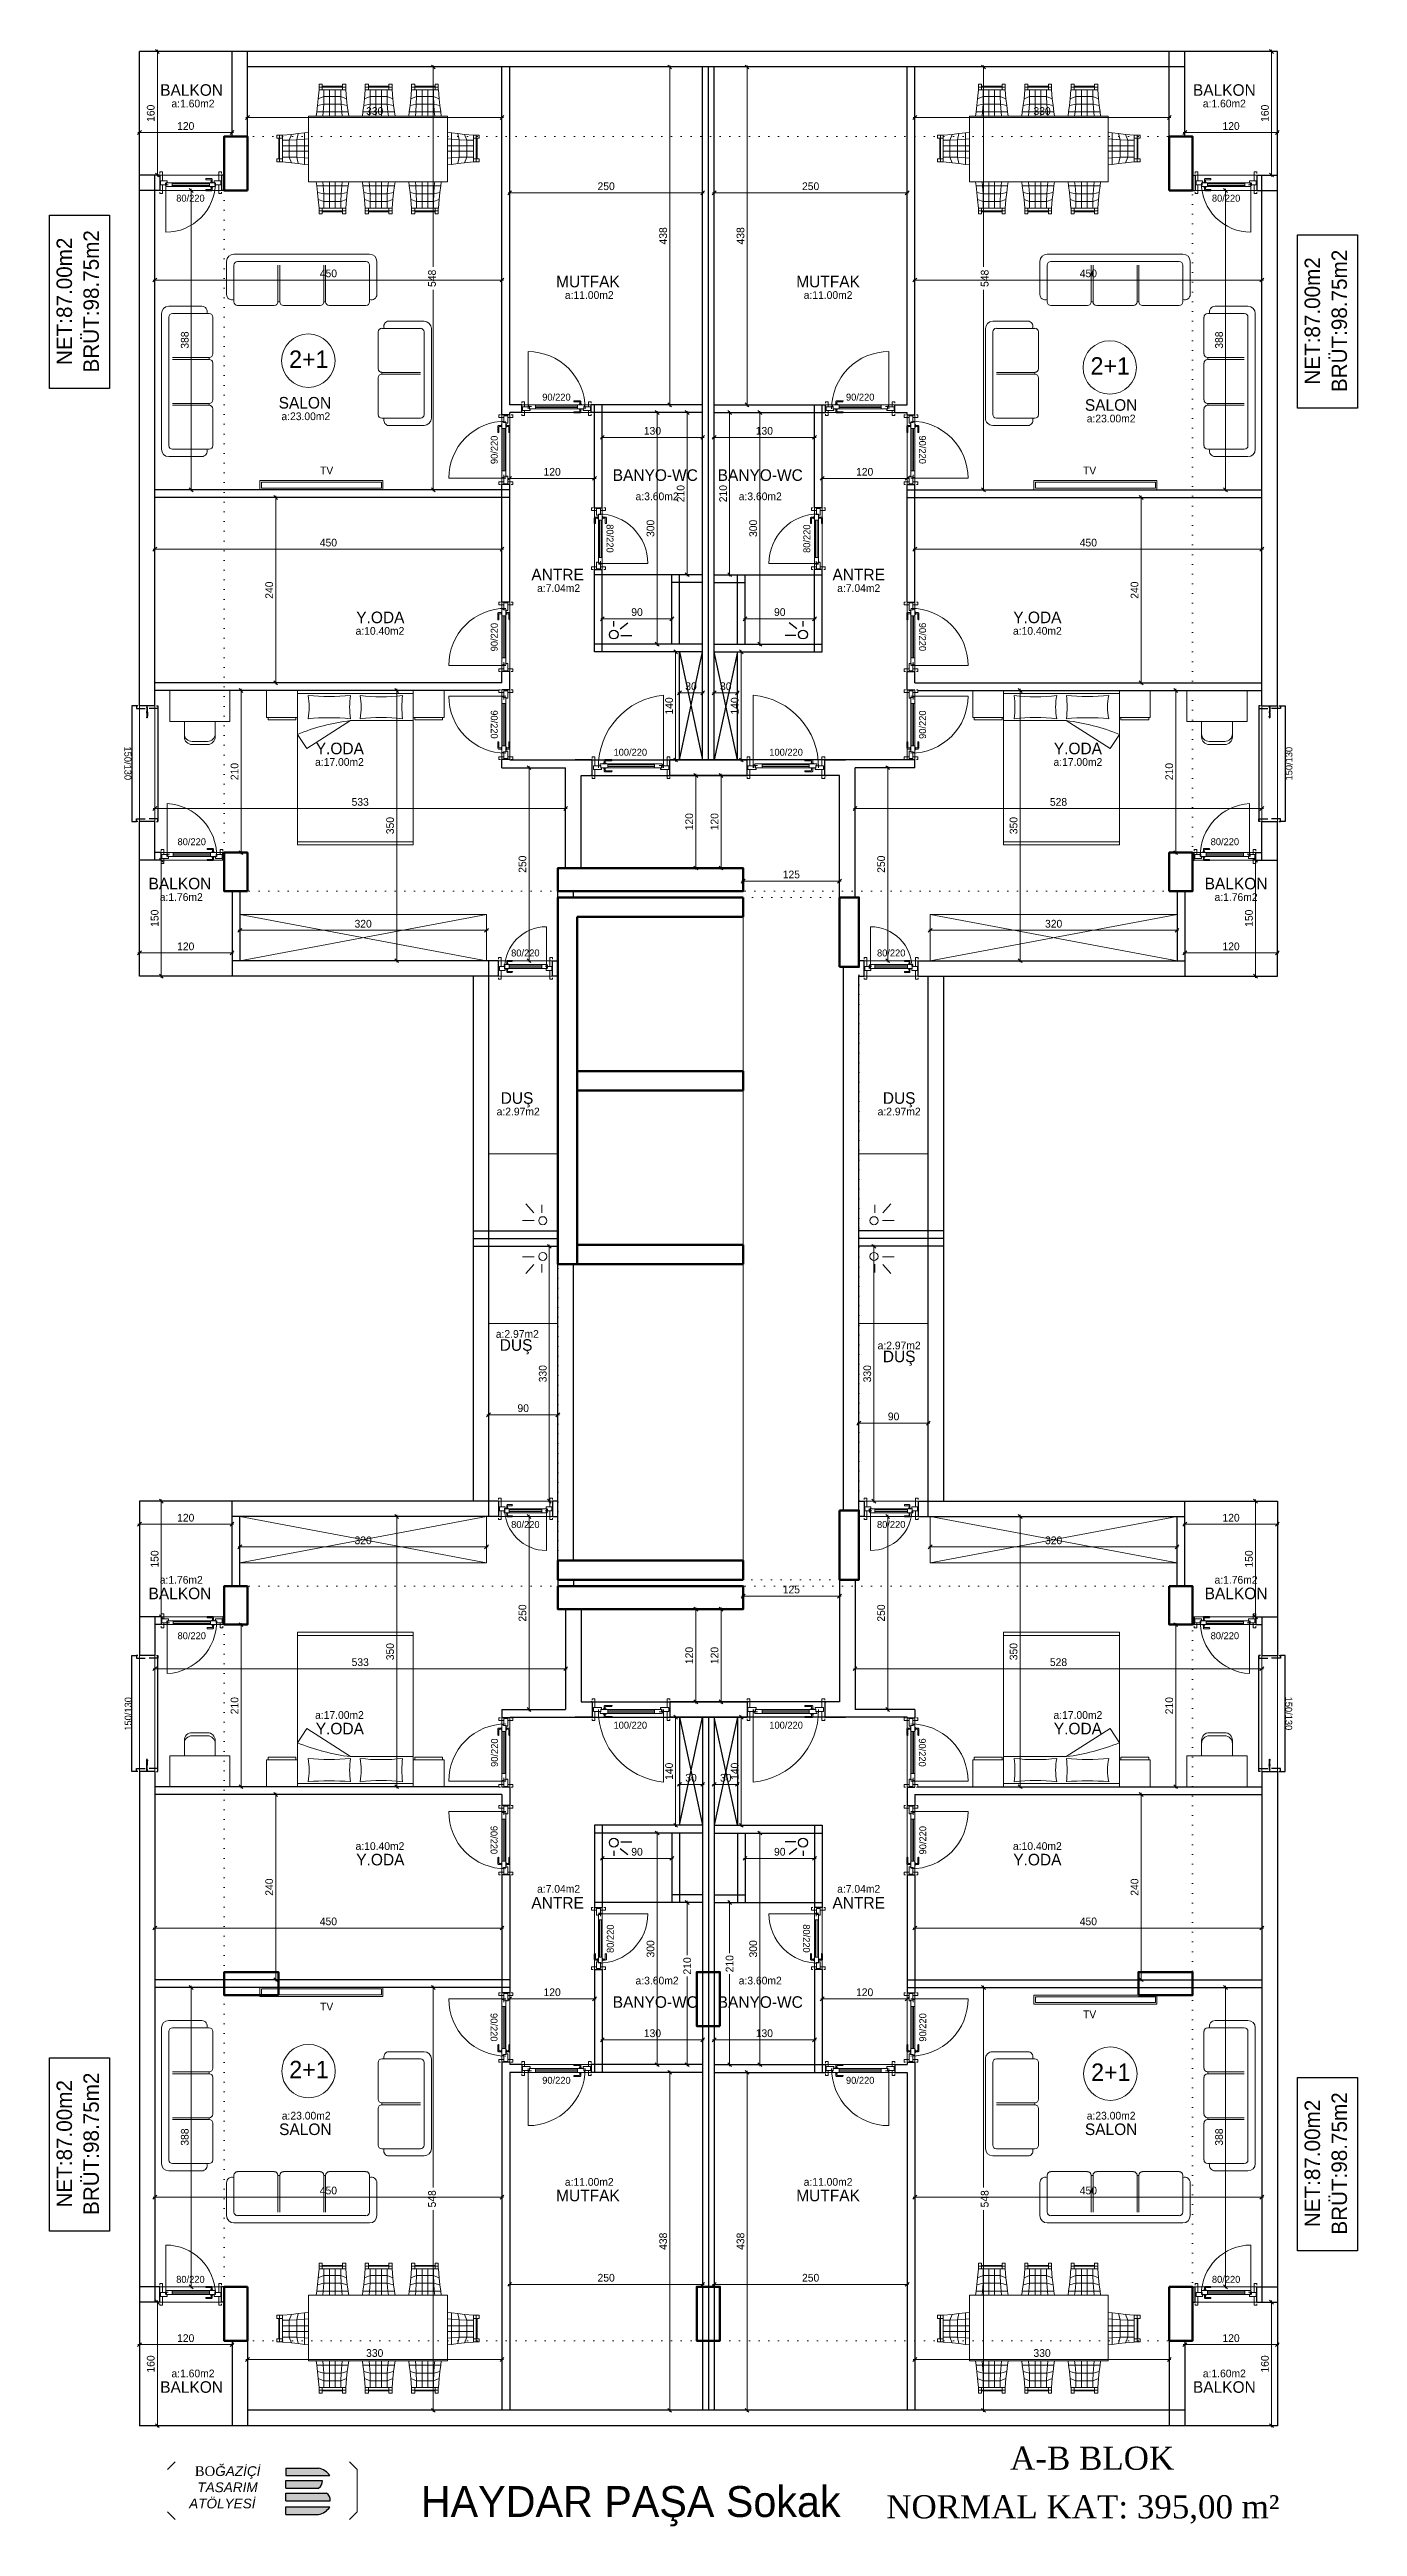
# Model space of a CAD drawing. Header units: centimetres. Extents: x 562865 to 1310255, y -148070 to 32737.
# Drawn here: x 591570 to 593265, y -18268 to -15060 of the extents above; entities that cross this region are included whole.
import ezdxf
from ezdxf.enums import TextEntityAlignment as Align

# ---------------------------------------------------------------- set-up
doc = ezdxf.new("R2010")
doc.units = ezdxf.units.CM
doc.header["$LTSCALE"] = 2.5
doc.linetypes.add('DOT', pattern=[0.25, 0, -0.25])
doc.layers.get('0').update_dxf_attribs({"color": 86})
for name, color, linetype, lineweight in [('_grns-03_Arka', 33, 'Continuous', 0), ('ADAKENARI', 18, 'Continuous', 5), ('DUVAR', 4, 'Continuous', 30), ('duvar-kesim', 7, 'Continuous', 0), ('GÖRÜNÜŞLER', 96, 'Continuous', 25), ('iç ölçü', 106, 'Continuous', 18), ('kapi', 9, 'Continuous', 0), ('kolon', 1, 'Continuous', 53), ('Z_YOL_ADI', 7, 'Continuous', 0)]:
    doc.layers.add(name, color=color, linetype=linetype, lineweight=lineweight)
for name, color, linetype in [('alan', 7, 'Continuous'), ('kapi-yazi', 7, 'Continuous'), ('mahal', 7, 'Continuous'), ('penc-yazi', 7, 'Continuous'), ('pencere', 7, 'Continuous')]:
    doc.layers.add(name, color=color, linetype=linetype)
doc.styles.add('autodim', font='times.ttf')
doc.styles.add('PINAR', font='comic.ttf')
doc.dimstyles.new('TEMİZ ÖLÇÜ', dxfattribs={"dimtxt": 10, "dimasz": 5, "dimexe": 1.8, "dimexo": 0.625, "dimgap": 3, "dimtad": 1, "dimdec": 0, "dimrnd": 0.5, "dimzin": 1, "dimdsep": 46, "dimtxsty": 'PINAR', "dimblk": 'OBLIQUE', "dimcen": 0.9, "dimdle": 2, "dimclrd": 256, "dimclre": 256, "dimclrt": 7, "dimadec": 0, "dimazin": 0, "dimtfac": 1, "dimtdec": 0, "dimtofl": 0, "dimtmove": 2, "dimatfit": 2, "dimfxl": 10, "dimfxlon": 1, "dimlwd": -1, "dimlwe": -1, "dimarcsym": 0})

msp = doc.modelspace()

# ---------------------------------------------------------------- texts
at = {"layer": 'alan', "style": 'PINAR'}
for s, p in [('a:1.60m2', (591755.7, -15134.7)), ('a:1.60m2', (593092.2, -15134.7)), ('a:11.00m2', (592269.2, -15382.8)), ('a:11.00m2', (592578.7, -15382.8)), ('a:23.00m2', (591901.9, -15539.8)), ('a:23.00m2', (592945.5, -15542.7)), ('TV', (591928.9, -15610)), ('TV', (592917.6, -15610)), ('a:3.60m2', (592357.1, -15643.5)), ('a:3.60m2', (592490.8, -15643.5)), ('a:7.04m2', (592229.5, -15762.4)), ('a:7.04m2', (592618.4, -15762.4)), ('a:10.40m2', (591998, -15817.8)), ('a:10.40m2', (592849.9, -15817.8)), ('a:17.00m2', (591945.5, -15987.6)), ('a:17.00m2', (592902.4, -15987.6)), ('a:1.76m2', (591740.5, -16162.6)), ('a:1.76m2', (593107.4, -16162.6)), ('a:2.97m2', (592177.1, -16440.4)), ('a:2.97m2', (592670.8, -16440.4)), ('a:2.97m2', (592176, -16728.5)), ('a:2.97m2', (592670.8, -16743.4)), ('a:1.76m2', (591740.5, -17047)), ('a:1.76m2', (593107.4, -17047)), ('a:17.00m2', (591945.5, -17222.1)), ('a:17.00m2', (592902.4, -17222.1)), ('a:10.40m2', (591998, -17391.9)), ('a:10.40m2', (592849.9, -17391.9)), ('a:7.04m2', (592229.5, -17447.3)), ('a:7.04m2', (592618.4, -17447.3)), ('a:3.60m2', (592357.1, -17566.1)), ('a:3.60m2', (592490.8, -17566.1)), ('TV', (591928.9, -17599.8)), ('TV', (592917.6, -17609.8)), ('a:23.00m2', (591902.4, -17741.1)), ('a:23.00m2', (592945.5, -17741.1)), ('a:11.00m2', (592269.2, -17826.9)), ('a:11.00m2', (592578.7, -17826.9)), ('a:1.60m2', (591755.7, -18075)), ('a:1.60m2', (593092.2, -18075))]:
    msp.add_text(s, height=10, dxfattribs=at).set_placement(p, align=Align.CENTER)
at = {"layer": 'alan', "lineweight": 90, "style": 'PINAR'}
for s, p in [('BRÜT:98.75m2', (591633.7, -15385.9)), ('NET:87.00m2', (591598.9, -15385.9)), ('NET:87.00m2', (593216.2, -15411.3)), ('BRÜT:98.75m2', (593251.1, -15411.3)), ('NET:87.00m2', (591598.9, -17772.5)), ('BRÜT:98.75m2', (591633.7, -17772.5)), ('BRÜT:98.75m2', (593251.1, -17798)), ('NET:87.00m2', (593216.2, -17798))]:
    msp.add_text(s, height=20, rotation=90, dxfattribs=at).set_placement(p, align=Align.CENTER)
at = {"layer": 'kapi-yazi', "style": 'PINAR'}
for s, rotation, p in [('80/220', 360, (591752.4, -15252.3)), ('80/220', 0, (593094.5, -15252.3)), ('90/220', 360, (592226.7, -15510)), ('90/220', 0, (592620.3, -15510)), ('90/220', 90, (592146.1, -15578.3)), ('90/220', 270, (592701.1, -15578.1)), ('80/220', 270, (592296.1, -15693.1)), ('80/220', 90, (592551.1, -15693.4)), ('90/220', 90, (592146.1, -15820.9)), ('90/220', 270, (592701.1, -15820.6)), ('90/220', 270, (592146.1, -15934)), ('90/220', 90, (592701.1, -15934.3)), ('80/220', 360, (591754.1, -16085.9)), ('80/220', 0, (593092.9, -16085.9)), ('80/220', 0, (591754.1, -17114.4)), ('80/220', 360, (593092.9, -17114.4)), ('90/220', 90, (592146.4, -17265.9)), ('90/220', 270, (592700.8, -17265.7)), ('90/220', 270, (592145.8, -17379)), ('90/220', 90, (592701.4, -17379.3)), ('80/220', 90, (592296.5, -17506.9)), ('80/220', 270, (592550.7, -17506.6)), ('90/220', 270, (592145.8, -17621.6)), ('90/220', 90, (592701.4, -17621.8)), ('90/220', 0, (592226.7, -17690.3)), ('90/220', 360, (592620.3, -17690.3)), ('80/220', 0, (591752.4, -17948.1)), ('80/220', 360, (593094.5, -17948.1))]:
    msp.add_text(s, height=9, rotation=rotation, dxfattribs=at).set_placement(p, align=Align.MIDDLE_CENTER)
for s, p in [('100/220', (592322.4, -15970)), ('100/220', (592524.3, -15970)), ('80/220', (592186.4, -16230)), ('80/220', (592660.5, -16230)), ('80/220', (592186.4, -16970.3)), ('80/220', (592660.5, -16970.3)), ('100/220', (592322.4, -17230.3)), ('100/220', (592524.3, -17230.3))]:
    msp.add_text(s, height=9, dxfattribs=at).set_placement(p, align=Align.MIDDLE_CENTER)
at = {"layer": 'mahal'}
for s, height, style, p in [('BALKON', 15, 'PINAR', (591753.9, -15119.7)), ('BALKON', 15, 'PINAR', (593092.2, -15119.7)), ('MUTFAK', 15, 'PINAR', (592267.5, -15367.8)), ('MUTFAK', 15, 'PINAR', (592578.7, -15367.8)), ('2+1', 22.5, 'PINAR', (591905.8, -15472.1)), ('2+1', 22.5, 'PINAR', (592944.3, -15480.8)), ('SALON', 15, 'PINAR', (591900.7, -15524.8)), ('SALON', 15, 'PINAR', (592945.5, -15527.7)), ('BANYO-WC', 15, 'PINAR', (592354.8, -15618.5)), ('BANYO-WC', 15, 'PINAR', (592490.8, -15618.5)), ('ANTRE', 15, 'PINAR', (592228.2, -15747.4)), ('ANTRE', 15, 'PINAR', (592618.4, -15747.4)), ('Y.ODA', 15, 'PINAR', (591998.5, -15802.8)), ('Y.ODA', 15, 'PINAR', (592849.9, -15802.8)), ('Y.ODA', 15, 'PINAR', (591946, -15972.6)), ('Y.ODA', 15, 'PINAR', (592902.4, -15972.6)), ('BALKON', 15, 'PINAR', (591738.8, -16147.6)), ('BALKON', 15, 'PINAR', (593107.4, -16147.6)), ('DUŞ', 15, 'PINAR', (592175.6, -16425.4)), ('DUŞ', 15, 'PINAR', (592670.8, -16425.4)), ('DUŞ', 15, 'PINAR', (592174.4, -16745.3)), ('DUŞ', 15, 'PINAR', (592670.8, -16760.1)), ('BALKON', 15, 'PINAR', (591738.8, -17067.1)), ('BALKON', 15, 'PINAR', (593107.4, -17067.1)), ('Y.ODA', 15, 'PINAR', (591946, -17242.2)), ('Y.ODA', 15, 'PINAR', (592902.4, -17242.2)), ('Y.ODA', 15, 'PINAR', (591998.5, -17411.9)), ('Y.ODA', 15, 'PINAR', (592849.9, -17411.9)), ('ANTRE', 15, 'PINAR', (592228.2, -17467.8)), ('ANTRE', 15, 'PINAR', (592618.4, -17467.8)), ('BANYO-WC', 15, 'PINAR', (592354.8, -17596.4)), ('BANYO-WC', 15, 'PINAR', (592490.8, -17596.4)), ('2+1', 22.5, 'PINAR', (591906, -17687.6)), ('2+1', 22.5, 'PINAR', (592945.1, -17691)), ('SALON', 15, 'PINAR', (591901.3, -17761.2)), ('SALON', 15, 'PINAR', (592945.5, -17761.2)), ('MUTFAK', 15, 'PINAR', (592267.5, -17847)), ('MUTFAK', 15, 'PINAR', (592578.7, -17847)), ('BALKON', 15, 'PINAR', (591753.9, -18095.1)), ('BALKON', 15, 'PINAR', (593092.2, -18095.1)), ('A-B BLOK', 30, 'autodim', (592920.9, -18194.8)), ('NORMAL KAT: 395,00 m²', 30, 'autodim', (592908.8, -18257.7))]:
    msp.add_text(s, height=height, dxfattribs=dict(at, style=style)).set_placement(p, align=Align.CENTER)
at = {"layer": 'penc-yazi', "style": 'PINAR'}
for rotation, p in [(270, (591671.3, -15984.3)), (90, (593175.9, -15984.8)), (90, (591671.7, -17215.7)), (270, (593175.6, -17215.1))]:
    msp.add_text('150/130', height=9, rotation=rotation, dxfattribs=at).set_placement(p, align=Align.MIDDLE_CENTER)
at = {"layer": 'Z_YOL_ADI', "style": 'PINAR'}
msp.add_text('HAYDAR PAŞA Sokak', height=40, dxfattribs=at).set_placement((592050.9, -18255.9))

# ---------------------------------------------------------------- blocks, each defined once
blk = doc.blocks.new('_Oblique')
at = {"color": 0, "linetype": 'ByBlock', "lineweight": -2}
blk.add_line((-0.5, -0.5), (0.5, 0.5), dxfattribs=at)
blk = doc.blocks.new('*D645')
at = {"layer": 'Defpoints', "color": 0}
for p in [(592790.2, -15890), (592810.2, -16240), (592827.5, -16240)]:
    blk.add_point(p, dxfattribs=at)
at = {"layer": 'iç ölçü'}
for p, q in [((592817.5, -15890), (592829.3, -15890)), ((592827.5, -15888), (592827.5, -16242)), ((592817.5, -16240), (592829.3, -16240))]:
    blk.add_line(p, q, dxfattribs=at)
at = {"layer": 'iç ölçü', "linetype": 'ByBlock', "xscale": 5, "yscale": 5, "zscale": 5}
for p, rotation in [((592827.5, -15890), 90), ((592827.5, -16240), 270)]:
    blk.add_blockref('_Oblique', p, dxfattribs=dict(at, rotation=rotation))
at = {"layer": 'iç ölçü', "color": 7, "insert": (592819.1, -16065), "char_height": 10, "attachment_point": 5, "rotation": 90, "style": 'PINAR'}
blk.add_mtext('350', dxfattribs=at)
blk = doc.blocks.new('*D646')
at = {"layer": 'Defpoints', "color": 0}
for p in [(592613.6, -16027.9), (593140.9, -16017.9), (593140.9, -16042.8)]:
    blk.add_point(p, dxfattribs=at)
at = {"layer": 'iç ölçü'}
for p, q in [((592613.6, -16032.8), (592613.6, -16044.6)), ((593140.9, -16032.8), (593140.9, -16044.6)), ((592611.6, -16042.8), (593142.9, -16042.8))]:
    blk.add_line(p, q, dxfattribs=at)
at = {"layer": 'iç ölçü', "linetype": 'ByBlock', "xscale": 5, "yscale": 5, "zscale": 5, "rotation": 180}
blk.add_blockref('_Oblique', (592613.6, -16042.8), dxfattribs=at)
at = {"layer": 'iç ölçü', "linetype": 'ByBlock', "xscale": 5, "yscale": 5, "zscale": 5}
blk.add_blockref('_Oblique', (593140.9, -16042.8), dxfattribs=at)
at = {"layer": 'iç ölçü', "color": 7, "insert": (592877.3, -16034.4), "char_height": 10, "attachment_point": 5, "style": 'PINAR'}
blk.add_mtext('528', dxfattribs=at)
blk = doc.blocks.new('*D647')
at = {"layer": 'Defpoints', "color": 0}
for p in [(592459.4, -15840), (592459.4, -15980), (592466.2, -15980)]:
    blk.add_point(p, dxfattribs=at)
at = {"layer": 'iç ölçü'}
for p, q in [((592460.1, -15840), (592468, -15840)), ((592466.2, -15838), (592466.2, -15982)), ((592460.1, -15980), (592468, -15980))]:
    blk.add_line(p, q, dxfattribs=at)
at = {"layer": 'iç ölçü', "linetype": 'ByBlock', "xscale": 5, "yscale": 5, "zscale": 5}
for p, rotation in [((592466.2, -15840), 90), ((592466.2, -15980), 270)]:
    blk.add_blockref('_Oblique', p, dxfattribs=dict(at, rotation=rotation))
at = {"layer": 'iç ölçü', "color": 7, "insert": (592457.7, -15910), "char_height": 10, "attachment_point": 5, "rotation": 90, "style": 'PINAR'}
blk.add_mtext('140', dxfattribs=at)
blk = doc.blocks.new('*D648')
at = {"layer": 'Defpoints', "color": 0}
for p in [(592571.1, -15586.9), (592681.1, -15615.2), (592681.1, -15616.9)]:
    blk.add_point(p, dxfattribs=at)
at = {"layer": 'iç ölçü'}
for p, q in [((592569.1, -15615.2), (592683.1, -15615.2)), ((592571.1, -15605.2), (592571.1, -15617)), ((592681.1, -15616.3), (592681.1, -15613.4))]:
    blk.add_line(p, q, dxfattribs=at)
at = {"layer": 'iç ölçü', "linetype": 'ByBlock', "xscale": 5, "yscale": 5, "zscale": 5, "rotation": 180}
blk.add_blockref('_Oblique', (592571.1, -15615.2), dxfattribs=at)
at = {"layer": 'iç ölçü', "linetype": 'ByBlock', "xscale": 5, "yscale": 5, "zscale": 5}
blk.add_blockref('_Oblique', (592681.1, -15615.2), dxfattribs=at)
at = {"layer": 'iç ölçü', "color": 7, "insert": (592626.1, -15606.8), "char_height": 10, "attachment_point": 5, "style": 'PINAR'}
blk.add_mtext('120', dxfattribs=at)
blk = doc.blocks.new('*D649')
at = {"layer": 'Defpoints', "color": 0}
for p in [(592960.5, -15640), (592960.5, -15880), (592984.3, -15880)]:
    blk.add_point(p, dxfattribs=at)
at = {"layer": 'iç ölçü'}
for p, q in [((592974.3, -15640), (592986.1, -15640)), ((592984.3, -15638), (592984.3, -15882)), ((592974.3, -15880), (592986.1, -15880))]:
    blk.add_line(p, q, dxfattribs=at)
at = {"layer": 'iç ölçü', "linetype": 'ByBlock', "xscale": 5, "yscale": 5, "zscale": 5}
for p, rotation in [((592984.3, -15640), 90), ((592984.3, -15880), 270)]:
    blk.add_blockref('_Oblique', p, dxfattribs=dict(at, rotation=rotation))
at = {"layer": 'iç ölçü', "color": 7, "insert": (592975.9, -15760), "char_height": 10, "attachment_point": 5, "rotation": 90, "style": 'PINAR'}
blk.add_mtext('240', dxfattribs=at)
blk = doc.blocks.new('*D650')
at = {"layer": 'Defpoints', "color": 0}
for p in [(592691.1, -15684.2), (593140.9, -15684.2), (593140.9, -15707)]:
    blk.add_point(p, dxfattribs=at)
at = {"layer": 'iç ölçü'}
for p, q in [((592689.1, -15707), (593142.9, -15707)), ((592691.1, -15697), (592691.1, -15708.8)), ((593140.9, -15697), (593140.9, -15708.8))]:
    blk.add_line(p, q, dxfattribs=at)
at = {"layer": 'iç ölçü', "linetype": 'ByBlock', "xscale": 5, "yscale": 5, "zscale": 5, "rotation": 180}
blk.add_blockref('_Oblique', (592691.1, -15707), dxfattribs=at)
at = {"layer": 'iç ölçü', "linetype": 'ByBlock', "xscale": 5, "yscale": 5, "zscale": 5}
blk.add_blockref('_Oblique', (593140.9, -15707), dxfattribs=at)
at = {"layer": 'iç ölçü', "color": 7, "insert": (592916, -15698.5), "char_height": 10, "attachment_point": 5, "style": 'PINAR'}
blk.add_mtext('450', dxfattribs=at)
blk = doc.blocks.new('fm-door1')
at = {"linetype": 'Continuous'}
for p, q in [((0, 25), (0, -25)), ((100, 25), (0, 25)), ((80, 32), (80, 0)), ((84, 28), (128, 28)), ((90, 50), (910, 50)), ((90, 50), (90, 30)), ((100, 30), (90, 30)), ((100, 30), (100, -5)), ((100, 30), (100, -5)), ((100, 0), (900, 0)), ((190, 50), (190, 0)), ((810, 50), (810, 0)), ((910, 30), (900, 30)), ((900, 30), (900, -5)), ((900, 25), (1000, 25)), ((910, 50), (910, 30)), ((1000, 25), (1000, -25)), ((110, -25), (0, -25)), ((100, -5), (110, -5)), ((110, -5), (100, -5)), ((110, -5), (110, -25)), ((110, -25), (110, -5)), ((890, -25), (890, -5)), ((890, -5), (900, -5)), ((890, -25), (1000, -25))]:
    blk.add_line(p, q, dxfattribs=at)
at = {"color": 8, "linetype": 'Continuous'}
for p, q in [((190, 35), (810, 35)), ((190, 15), (810, 15))]:
    blk.add_line(p, q, dxfattribs=at)
at = {"linetype": 'Continuous'}
for points in [[(858, 58), (858, 89, 0.414214), (842, 104), (759, 104, 1), (759, 89), (835, 89, -0.414214), (842, 81), (842, 58)], [(858, -8), (858, -39, -0.414214), (842, -54), (759, -54, -1), (759, -39), (835, -39, 0.414214), (842, -31), (842, -8)]]:
    blk.add_lwpolyline(points, format="xyb", dxfattribs=at)
for points in [[(869, 50), (869, 58), (831, 58), (831, 50)], [(869, 0), (869, -8), (831, -8), (831, 0)]]:
    blk.add_lwpolyline(points, dxfattribs=at)
blk.add_circle((84, 32), 4.26, dxfattribs=at)
blk = doc.blocks.new('*D651')
at = {"layer": 'Defpoints', "color": 0}
for p in [(592691.1, -15132), (593020.9, -15132), (592691.1, -15147.9)]:
    blk.add_point(p, dxfattribs=at)
at = {"layer": 'iç ölçü'}
for p, q in [((592691.1, -15137.9), (592691.1, -15149.7)), ((593020.9, -15137.9), (593020.9, -15149.7)), ((593022.9, -15147.9), (592689.1, -15147.9))]:
    blk.add_line(p, q, dxfattribs=at)
at = {"layer": 'iç ölçü', "linetype": 'ByBlock', "xscale": 5, "yscale": 5, "zscale": 5, "rotation": 180}
blk.add_blockref('_Oblique', (592691.1, -15147.9), dxfattribs=at)
at = {"layer": 'iç ölçü', "linetype": 'ByBlock', "xscale": 5, "yscale": 5, "zscale": 5}
blk.add_blockref('_Oblique', (593020.9, -15147.9), dxfattribs=at)
at = {"layer": 'iç ölçü', "color": 7, "insert": (592856, -15139.5), "char_height": 10, "attachment_point": 5, "style": 'PINAR'}
blk.add_mtext('330', dxfattribs=at)
blk = doc.blocks.new('*D652')
at = {"layer": 'Defpoints', "color": 0}
for p in [(592691.1, -15330.4), (593140.9, -15330.4), (593140.9, -15358.3)]:
    blk.add_point(p, dxfattribs=at)
at = {"layer": 'iç ölçü'}
for p, q in [((592689.1, -15358.3), (593142.9, -15358.3)), ((592691.1, -15348.3), (592691.1, -15360.1)), ((593140.9, -15348.3), (593140.9, -15360.1))]:
    blk.add_line(p, q, dxfattribs=at)
at = {"layer": 'iç ölçü', "linetype": 'ByBlock', "xscale": 5, "yscale": 5, "zscale": 5, "rotation": 180}
blk.add_blockref('_Oblique', (592691.1, -15358.3), dxfattribs=at)
at = {"layer": 'iç ölçü', "linetype": 'ByBlock', "xscale": 5, "yscale": 5, "zscale": 5}
blk.add_blockref('_Oblique', (593140.9, -15358.3), dxfattribs=at)
at = {"layer": 'iç ölçü', "color": 7, "insert": (592916, -15349.8), "char_height": 10, "attachment_point": 5, "style": 'PINAR'}
blk.add_mtext('450', dxfattribs=at)
blk = doc.blocks.new('*D653')
at = {"layer": 'Defpoints', "color": 0}
for p in [(592780.8, -15082.3), (592779.1, -15630), (592780.2, -15630)]:
    blk.add_point(p, dxfattribs=at)
at = {"layer": 'iç ölçü'}
for p, q in [((592780.2, -15082.3), (592778.4, -15082.3)), ((592780.2, -15080.3), (592780.2, -15341.3)), ((592780.2, -15632), (592780.2, -15371)), ((592779.7, -15630), (592782, -15630))]:
    blk.add_line(p, q, dxfattribs=at)
at = {"layer": 'iç ölçü', "linetype": 'ByBlock', "xscale": 5, "yscale": 5, "zscale": 5}
for p, rotation in [((592780.2, -15082.3), 90), ((592780.2, -15630), 270)]:
    blk.add_blockref('_Oblique', p, dxfattribs=dict(at, rotation=rotation))
at = {"layer": 'iç ölçü', "color": 7, "insert": (592781.7, -15356.1), "char_height": 10, "attachment_point": 5, "rotation": 90, "style": 'PINAR'}
blk.add_mtext('548', dxfattribs=at)
blk = doc.blocks.new('*D654')
at = {"layer": 'Defpoints', "color": 0}
for p in [(593085.9, -15242.3), (593085.9, -15630), (593093.8, -15630)]:
    blk.add_point(p, dxfattribs=at)
at = {"layer": 'iç ölçü'}
for p, q in [((593086.6, -15242.3), (593095.6, -15242.3)), ((593093.8, -15240.3), (593093.8, -15632)), ((593086.6, -15630), (593095.6, -15630))]:
    blk.add_line(p, q, dxfattribs=at)
at = {"layer": 'iç ölçü', "linetype": 'ByBlock', "xscale": 5, "yscale": 5, "zscale": 5}
for p, rotation in [((593093.8, -15242.3), 90), ((593093.8, -15630), 270)]:
    blk.add_blockref('_Oblique', p, dxfattribs=dict(at, rotation=rotation))
at = {"layer": 'iç ölçü', "color": 7, "insert": (593085.4, -15436.1), "char_height": 10, "attachment_point": 5, "rotation": 90, "style": 'PINAR'}
blk.add_mtext('388', dxfattribs=at)
blk = doc.blocks.new('*D655')
at = {"layer": 'Defpoints', "color": 0}
for p in [(592473.7, -15082.3), (592480.2, -15082.3), (592480.2, -15520)]:
    blk.add_point(p, dxfattribs=at)
at = {"layer": 'iç ölçü'}
for p, q in [((592479.5, -15082.3), (592471.9, -15082.3)), ((592473.7, -15522), (592473.7, -15080.3)), ((592479.5, -15520), (592471.9, -15520))]:
    blk.add_line(p, q, dxfattribs=at)
at = {"layer": 'iç ölçü', "linetype": 'ByBlock', "xscale": 5, "yscale": 5, "zscale": 5}
for p, rotation in [((592473.7, -15082.3), 90), ((592473.7, -15520), 270)]:
    blk.add_blockref('_Oblique', p, dxfattribs=dict(at, rotation=rotation))
at = {"layer": 'iç ölçü', "color": 7, "insert": (592465.2, -15301.1), "char_height": 10, "attachment_point": 5, "rotation": 90, "style": 'PINAR'}
blk.add_mtext('438', dxfattribs=at)
blk = doc.blocks.new('*D656')
at = {"layer": 'Defpoints', "color": 0}
for p in [(592431.1, -15265.8), (592681.1, -15245.4), (592681.1, -15265.8)]:
    blk.add_point(p, dxfattribs=at)
at = {"layer": 'iç ölçü'}
for p, q in [((592429.1, -15245.4), (592683.1, -15245.4)), ((592431.1, -15255.4), (592431.1, -15243.5)), ((592681.1, -15255.4), (592681.1, -15243.5))]:
    blk.add_line(p, q, dxfattribs=at)
at = {"layer": 'iç ölçü', "linetype": 'ByBlock', "xscale": 5, "yscale": 5, "zscale": 5, "rotation": 180}
blk.add_blockref('_Oblique', (592431.1, -15245.4), dxfattribs=at)
at = {"layer": 'iç ölçü', "linetype": 'ByBlock', "xscale": 5, "yscale": 5, "zscale": 5}
blk.add_blockref('_Oblique', (592681.1, -15245.4), dxfattribs=at)
at = {"layer": 'iç ölçü', "color": 7, "insert": (592556.1, -15236.9), "char_height": 10, "attachment_point": 5, "style": 'PINAR'}
blk.add_mtext('250', dxfattribs=at)
blk = doc.blocks.new('*D657')
at = {"layer": 'Defpoints', "color": 0}
for p in [(592545, -15530), (592490.2, -15830), (592545, -15830)]:
    blk.add_point(p, dxfattribs=at)
at = {"layer": 'iç ölçü'}
for p, q in [((592490.2, -15528), (592490.2, -15832)), ((592500.2, -15530), (592488.4, -15530)), ((592500.2, -15830), (592488.4, -15830))]:
    blk.add_line(p, q, dxfattribs=at)
at = {"layer": 'iç ölçü', "linetype": 'ByBlock', "xscale": 5, "yscale": 5, "zscale": 5}
for p, rotation in [((592490.2, -15530), 90), ((592490.2, -15830), 270)]:
    blk.add_blockref('_Oblique', p, dxfattribs=dict(at, rotation=rotation))
at = {"layer": 'iç ölçü', "color": 7, "insert": (592481.7, -15680), "char_height": 10, "attachment_point": 5, "rotation": 90, "style": 'PINAR'}
blk.add_mtext('300', dxfattribs=at)
blk = doc.blocks.new('*D658')
at = {"layer": 'Defpoints', "color": 0}
for p in [(592431.1, -15561.1), (592561.1, -15561.1), (592561.1, -15562.1)]:
    blk.add_point(p, dxfattribs=at)
at = {"layer": 'iç ölçü'}
for p, q in [((592429.1, -15562.1), (592563.1, -15562.1)), ((592431.1, -15561.7), (592431.1, -15563.9)), ((592561.1, -15561.7), (592561.1, -15563.9))]:
    blk.add_line(p, q, dxfattribs=at)
at = {"layer": 'iç ölçü', "linetype": 'ByBlock', "xscale": 5, "yscale": 5, "zscale": 5, "rotation": 180}
blk.add_blockref('_Oblique', (592431.1, -15562.1), dxfattribs=at)
at = {"layer": 'iç ölçü', "linetype": 'ByBlock', "xscale": 5, "yscale": 5, "zscale": 5}
blk.add_blockref('_Oblique', (592561.1, -15562.1), dxfattribs=at)
at = {"layer": 'iç ölçü', "color": 7, "insert": (592496.1, -15553.7), "char_height": 10, "attachment_point": 5, "style": 'PINAR'}
blk.add_mtext('130', dxfattribs=at)
blk = doc.blocks.new('*D659')
at = {"layer": 'Defpoints', "color": 0}
for p in [(592471.1, -15798.8), (592561.1, -15788.8), (592561.1, -15797.1)]:
    blk.add_point(p, dxfattribs=at)
at = {"layer": 'iç ölçü'}
for p, q in [((592469.1, -15797.1), (592563.1, -15797.1)), ((592471.1, -15798.1), (592471.1, -15795.3)), ((592561.1, -15789.4), (592561.1, -15798.9))]:
    blk.add_line(p, q, dxfattribs=at)
at = {"layer": 'iç ölçü', "linetype": 'ByBlock', "xscale": 5, "yscale": 5, "zscale": 5, "rotation": 180}
blk.add_blockref('_Oblique', (592471.1, -15797.1), dxfattribs=at)
at = {"layer": 'iç ölçü', "linetype": 'ByBlock', "xscale": 5, "yscale": 5, "zscale": 5}
blk.add_blockref('_Oblique', (592561.1, -15797.1), dxfattribs=at)
at = {"layer": 'iç ölçü', "color": 7, "insert": (592516.1, -15788.5), "char_height": 10, "attachment_point": 5, "style": 'PINAR'}
blk.add_mtext('90', dxfattribs=at)
blk = doc.blocks.new('*D660')
at = {"layer": 'Defpoints', "color": 0}
for p in [(592451.1, -15530), (592463.6, -15530), (592463.6, -15740)]:
    blk.add_point(p, dxfattribs=at)
at = {"layer": 'iç ölçü'}
for p, q in [((592451.1, -15742), (592451.1, -15528)), ((592461.1, -15530), (592449.3, -15530)), ((592461.1, -15740), (592449.3, -15740))]:
    blk.add_line(p, q, dxfattribs=at)
at = {"layer": 'iç ölçü', "linetype": 'ByBlock', "xscale": 5, "yscale": 5, "zscale": 5}
for p, rotation in [((592451.1, -15530), 90), ((592451.1, -15740), 270)]:
    blk.add_blockref('_Oblique', p, dxfattribs=dict(at, rotation=rotation))
at = {"layer": 'iç ölçü', "color": 7, "insert": (592442.7, -15635), "char_height": 10, "attachment_point": 5, "rotation": 90, "style": 'PINAR'}
blk.add_mtext('210', dxfattribs=at)
blk = doc.blocks.new('*D661')
at = {"layer": 'Defpoints', "color": 0}
for p in [(592431.1, -15893), (592431.1, -15933.9), (592461.1, -15939.7)]:
    blk.add_point(p, dxfattribs=at)
at = {"layer": 'iç ölçü'}
for p, q in [((592463.1, -15893), (592429.1, -15893)), ((592431.1, -15903), (592431.1, -15891.2)), ((592461.1, -15903), (592461.1, -15891.2))]:
    blk.add_line(p, q, dxfattribs=at)
at = {"layer": 'iç ölçü', "linetype": 'ByBlock', "xscale": 5, "yscale": 5, "zscale": 5, "rotation": 180}
blk.add_blockref('_Oblique', (592431.1, -15893), dxfattribs=at)
at = {"layer": 'iç ölçü', "linetype": 'ByBlock', "xscale": 5, "yscale": 5, "zscale": 5}
blk.add_blockref('_Oblique', (592461.1, -15893), dxfattribs=at)
at = {"layer": 'iç ölçü', "color": 7, "insert": (592446.1, -15884.6), "char_height": 10, "attachment_point": 5, "style": 'PINAR'}
blk.add_mtext('30', dxfattribs=at)
blk = doc.blocks.new('*D662')
at = {"layer": 'Defpoints', "color": 0}
for p in [(592691.1, -15990), (592656, -16240), (592711.1, -16240)]:
    blk.add_point(p, dxfattribs=at)
at = {"layer": 'iç ölçü'}
for p, q in [((592666, -15990), (592654.2, -15990)), ((592656, -15988), (592656, -16242)), ((592666, -16240), (592654.2, -16240))]:
    blk.add_line(p, q, dxfattribs=at)
at = {"layer": 'iç ölçü', "linetype": 'ByBlock', "xscale": 5, "yscale": 5, "zscale": 5}
for p, rotation in [((592656, -15990), 90), ((592656, -16240), 270)]:
    blk.add_blockref('_Oblique', p, dxfattribs=dict(at, rotation=rotation))
at = {"layer": 'iç ölçü', "color": 7, "insert": (592647.5, -16115), "char_height": 10, "attachment_point": 5, "rotation": 90, "style": 'PINAR'}
blk.add_mtext('250', dxfattribs=at)
blk = doc.blocks.new('*D663')
at = {"layer": 'Defpoints', "color": 0}
for p in [(593040.9, -16183.9), (593160.9, -16183.9), (593160.9, -16229.9)]:
    blk.add_point(p, dxfattribs=at)
at = {"layer": 'iç ölçü'}
for p, q in [((593038.9, -16229.9), (593162.9, -16229.9)), ((593040.9, -16219.9), (593040.9, -16231.7)), ((593160.9, -16219.9), (593160.9, -16231.7))]:
    blk.add_line(p, q, dxfattribs=at)
at = {"layer": 'iç ölçü', "linetype": 'ByBlock', "xscale": 5, "yscale": 5, "zscale": 5, "rotation": 180}
blk.add_blockref('_Oblique', (593040.9, -16229.9), dxfattribs=at)
at = {"layer": 'iç ölçü', "linetype": 'ByBlock', "xscale": 5, "yscale": 5, "zscale": 5}
blk.add_blockref('_Oblique', (593160.9, -16229.9), dxfattribs=at)
at = {"layer": 'iç ölçü', "color": 7, "insert": (593100.9, -16221.5), "char_height": 10, "attachment_point": 5, "style": 'PINAR'}
blk.add_mtext('120', dxfattribs=at)
blk = doc.blocks.new('A$C652E4B45')
for p, q in [((0, 200), (40, 200)), ((0, 165), (0, 200)), ((40, 165), (40, 200)), ((40, 143.2), (40, 196)), ((40, 161), (40, 196)), ((230, 200), (190, 200)), ((190, 165), (190, 200)), ((190, 161), (190, 196)), ((230, 165), (230, 200)), ((0, 165), (40, 165)), ((230, 165), (190, 165)), ((40, 0), (40, 4)), ((190, 4), (190, 0)), ((190, 0), (40, 0))]:
    blk.add_line(p, q)
at = {"color": 42}
for p, q in [((2, 161.8), (2, 165)), ((38, 161.8), (2, 161.8)), ((38, 165), (38, 161.8)), ((52.1, 124.7), (108.8, 161)), ((190, 161), (108.8, 161)), ((190, 161), (190, 4)), ((192, 165), (192, 161.8)), ((192, 161.8), (228, 161.8)), ((228, 161.8), (228, 165)), ((52.1, 124.7), (40, 143.1)), ((40, 4), (40, 143.1)), ((190, 4), (40, 4))]:
    blk.add_line(p, q, dxfattribs=at)
blk.add_lwpolyline([(40, 200), (190, 200), (190, 196), (40, 196)], close=True)
for centre, radius, start, end in [((-17.2, 178.5), 72.6, 348.068, 11.932), ((81.3, 527.8), 335.5, 265.2981, 274.7019), ((219.4, 178.5), 111.7, 172.2808, 187.7192), ((148.7, 412.9), 221.1, 262.855, 277.145), ((39.7, 178.5), 82.9, 349.5741, 10.4259), ((312.1, 178.5), 136.7, 173.6991, 186.3009), ((40, 161), 0.005, 180, 270), ((81.3, -141.4), 306.1, 84.846, 95.154), ((148.7, -94.4), 259.3, 83.9124, 96.0876), ((190, 161), 0.005, 270, 0), ((40, 143.2), 0.005, 180, 292.0158)]:
    blk.add_arc(centre, radius, start, end)
blk.add_arc((142.5, -110.3), 273.4, 97.0858, 112.0158, dxfattribs=at)
blk = doc.blocks.new('fm-win2')
at = {"color": 8, "linetype": 'Continuous'}
for p, q in [((11, 1), (11, 0)), ((11, 1), (54, 1)), ((11, 0), (54, 0)), ((12, 1), (12, 0)), ((13, 3), (52, 3)), ((53, 1), (53, 0)), ((54, 1), (54, 0)), ((64, 0), (64, -1)), ((64, 0), (103, 0)), ((65, 0), (65, -1)), ((102, 0), (102, -1)), ((103, 0), (103, -1)), ((13, -2), (52, -2)), ((64, -1), (103, -1)), ((65, -3), (102, -3))]:
    blk.add_line(p, q, dxfattribs=at)
at = {"linetype": 'Continuous'}
for points in [[(7, -2), (0, -2), (0, 2), (7, 2)], [(8, -2), (8, 0), (7, 0), (7, 0), (8, 0), (8, 1), (7, 1), (7, 1), (8, 1), (8, 2), (6, 2), (6, 3), (6, 3), (6, 2), (5, 2), (5, 3), (13, 3), (13, 2), (12, 2), (12, 3), (12, 3), (12, 2), (11, 2), (11, 1), (11, 1), (11, 1), (11, 1), (11, 0), (11, 0), (11, 0), (11, 0), (11, -2), (11, -2), (11, -2), (7, -2), (7, -2)], [(58, 2), (59, 2), (59, 3), (60, 3), (60, 2), (60, 2), (60, 3), (53, 3), (53, 2), (53, 2), (53, 3), (54, 3), (54, 2), (55, 2), (55, 1), (54, 1), (54, 1), (55, 1), (55, 0), (54, 0), (54, 0), (55, 0), (55, -2), (54, -2), (54, -2), (58, -2), (58, -2), (58, -2), (58, 0), (58, 0), (58, 0), (58, 0), (58, 1), (58, 1), (58, 1), (58, 1)], [(63, -1), (63, 1), (64, 1), (64, 2), (64, 2), (65, 1), (65, 1), (65, 2), (60, 2), (60, 2), (60, 2), (60, 1), (59, 1), (59, 0), (60, 0), (60, -2), (59, -2), (59, -2), (58, -2), (58, -4), (63, -4), (63, -3), (63, -3), (63, -1), (63, -1), (63, -1)], [(104, -1), (104, -1), (104, -1), (104, -1), (104, 1), (103, 1), (103, 2), (103, 2), (102, 1), (102, 1), (102, 2), (107, 2), (107, 2), (107, 2), (107, 1), (108, 1), (108, 0), (107, 0), (107, -2), (108, -2), (108, -2), (110, -2), (110, -4), (104, -4), (104, -3), (104, -3)], [(109, 1), (109, 1), (109, 1), (109, 1), (109, 2), (108, 2), (108, 3), (107, 3), (107, 2), (107, 2), (107, 3), (114, 3), (115, 2), (114, 2), (114, 3), (114, 3), (114, 2), (112, 2), (112, 1), (113, 1), (113, 1), (112, 1), (112, 0), (113, 0), (113, 0), (112, 0), (112, -2), (113, -2), (113, -2), (109, -2), (109, -2), (109, -2), (109, 0), (109, 0), (109, 0), (109, 0)], [(113, -2), (120, -2), (120, 2), (113, 2)]]:
    blk.add_lwpolyline(points, close=True, dxfattribs=at)
at = {"color": 8, "linetype": 'Continuous'}
blk.add_lwpolyline([(63, 2), (65, 4), (102, 4), (104, 2)], dxfattribs=at)
for points in [[(11, -1), (11, -2), (13, -2), (13, 0), (12, 0), (12, -1), (12, -1), (12, 0), (12, 0), (12, -1), (11, -1), (11, 0), (11, 0), (11, -1)], [(54, -1), (54, -2), (53, -2), (53, 0), (53, 0), (53, -1), (53, -1), (53, 0), (54, 0), (54, -1), (55, -1), (55, 0), (55, 0), (55, -1)], [(63, -2), (63, -2), (63, -3), (65, -3), (65, -2), (65, -2), (65, -2), (64, -2), (64, -2), (64, -2), (64, -2), (63, -2), (63, -2), (63, -2)], [(104, -2), (104, -2), (104, -3), (102, -3), (102, -2), (102, -2), (102, -2), (103, -2), (103, -2), (103, -2), (103, -2), (104, -2), (104, -2), (104, -2)]]:
    blk.add_lwpolyline(points, close=True, dxfattribs=at)
blk = doc.blocks.new('*D669')
at = {"layer": 'Defpoints', "color": 0}
for p in [(593020.9, -15890), (593029.2, -15890), (593020.9, -16100)]:
    blk.add_point(p, dxfattribs=at)
at = {"layer": 'iç ölçü'}
for p, q in [((593021.6, -15890), (593031, -15890)), ((593029.2, -16102), (593029.2, -15888)), ((593021.6, -16100), (593031, -16100))]:
    blk.add_line(p, q, dxfattribs=at)
at = {"layer": 'iç ölçü', "linetype": 'ByBlock', "xscale": 5, "yscale": 5, "zscale": 5}
for p, rotation in [((593029.2, -15890), 90), ((593029.2, -16100), 270)]:
    blk.add_blockref('_Oblique', p, dxfattribs=dict(at, rotation=rotation))
at = {"layer": 'iç ölçü', "color": 7, "insert": (593020.8, -15995), "char_height": 10, "attachment_point": 5, "rotation": 90, "style": 'PINAR'}
blk.add_mtext('210', dxfattribs=at)
blk = doc.blocks.new('A$C7478702B')
for p, q in [((0, 70), (78, 70)), ((0, 30), (0, 70)), ((78, 30), (78, 70)), ((0, 30), (78, 30))]:
    blk.add_line(p, q)
at = {"color": 42}
for p, q in [((19, 30), (19, 10)), ((29, 4), (49, 4)), ((29, 0), (49, 0)), ((59, 30), (59, 10))]:
    blk.add_line(p, q, dxfattribs=at)
for centre, start, end in [((29, 14), 180, 270), ((29, 10), 180, 270), ((49, 14), 270, 0), ((49, 10), 270, 0)]:
    blk.add_arc(centre, 10, start, end, dxfattribs=at)
blk = doc.blocks.new('*D671')
at = {"layer": 'Defpoints', "color": 0}
for p in [(592711.1, -16180), (593030.9, -16180), (593030.9, -16200.6)]:
    blk.add_point(p, dxfattribs=at)
at = {"layer": 'iç ölçü'}
for p, q in [((592709.1, -16200.6), (593032.9, -16200.6)), ((592711.1, -16190.6), (592711.1, -16202.4)), ((593030.9, -16190.6), (593030.9, -16202.4))]:
    blk.add_line(p, q, dxfattribs=at)
at = {"layer": 'iç ölçü', "linetype": 'ByBlock', "xscale": 5, "yscale": 5, "zscale": 5, "rotation": 180}
blk.add_blockref('_Oblique', (592711.1, -16200.6), dxfattribs=at)
at = {"layer": 'iç ölçü', "linetype": 'ByBlock', "xscale": 5, "yscale": 5, "zscale": 5}
blk.add_blockref('_Oblique', (593030.9, -16200.6), dxfattribs=at)
at = {"layer": 'iç ölçü', "color": 7, "insert": (592871, -16192.2), "char_height": 10, "attachment_point": 5, "style": 'PINAR'}
blk.add_mtext('320', dxfattribs=at)
blk = doc.blocks.new('*D672')
at = {"layer": 'Defpoints', "color": 0}
for p in [(593092.9, -16110), (593092.9, -16260), (593132.6, -16260)]:
    blk.add_point(p, dxfattribs=at)
at = {"layer": 'iç ölçü'}
for p, q in [((593122.6, -16110), (593134.4, -16110)), ((593132.6, -16108), (593132.6, -16262)), ((593122.6, -16260), (593134.4, -16260))]:
    blk.add_line(p, q, dxfattribs=at)
at = {"layer": 'iç ölçü', "linetype": 'ByBlock', "xscale": 5, "yscale": 5, "zscale": 5}
for p, rotation in [((593132.6, -16110), 90), ((593132.6, -16260), 270)]:
    blk.add_blockref('_Oblique', p, dxfattribs=dict(at, rotation=rotation))
at = {"layer": 'iç ölçü', "color": 7, "insert": (593124.1, -16185), "char_height": 10, "attachment_point": 5, "rotation": 90, "style": 'PINAR'}
blk.add_mtext('150', dxfattribs=at)
blk = doc.blocks.new('Table-1')
for p, q in [((-77, 74.9), (-78, 63.4)), ((-78, 63.4), (-70.7, 66.3)), ((-70.9, 56.4), (-70.7, 66.3)), ((-70.7, 66.3), (-70.7, 74.9)), ((-70.7, 66.3), (-48.7, 66.3)), ((-63.3, 74.9), (-63.3, 40.7)), ((-56, 40.7), (-56, 74.9)), ((-48.7, 74.9), (-48.7, 66.3)), ((-48.4, 56.4), (-48.7, 66.3)), ((-48.7, 66.3), (-41.3, 63.4)), ((-41.3, 63.4), (-42.3, 74.9)), ((-17, 74.9), (-17.9, 63.4)), ((-17.9, 63.4), (-10.6, 66.3)), ((-10.8, 56.4), (-10.6, 66.3)), ((-10.6, 66.3), (-10.6, 74.9)), ((-10.6, 66.3), (11.3, 66.3)), ((-3.3, 74.9), (-3.3, 40.7)), ((4, 40.7), (4, 74.9)), ((11.3, 74.9), (11.3, 66.3)), ((11.6, 56.4), (11.3, 66.3)), ((11.3, 66.3), (18.7, 63.4)), ((18.7, 63.4), (17.8, 74.9)), ((42.9, 74.9), (42, 63.4)), ((42, 63.4), (49.3, 66.3)), ((49.1, 56.4), (49.3, 66.3)), ((49.3, 66.3), (49.3, 74.9)), ((49.3, 66.3), (71.3, 66.3)), ((56.7, 74.9), (56.7, 40.7)), ((64, 40.7), (64, 74.9)), ((71.3, 74.9), (71.3, 66.3)), ((71.5, 56.4), (71.3, 66.3)), ((71.3, 66.3), (78.6, 63.4)), ((78.6, 63.4), (77.7, 74.9)), ((-88.7, 40.7), (91.3, 40.7)), ((-88.7, -44.3), (-88.7, 40.7)), ((-80.8, 40.6), (-80.1, 46.2)), ((-80.1, 46.2), (-79, 54.5)), ((-39.2, 46.2), (-80.1, 46.2)), ((-79, 54.5), (-78, 63.4)), ((-79, 54.5), (-70.9, 56.4)), ((-71.7, 46.2), (-72.2, 40.7)), ((-70.9, 56.4), (-71.7, 46.2)), ((-48.4, 56.4), (-70.9, 56.4)), ((-48.4, 56.4), (-47.6, 46.2)), ((-40.3, 54.5), (-48.4, 56.4)), ((-47.6, 46.2), (-47.2, 40.7)), ((-40.3, 54.5), (-41.3, 63.4)), ((-39.2, 46.2), (-40.3, 54.5)), ((-38.6, 40.7), (-39.2, 46.2)), ((-20.8, 40.6), (-20.1, 46.2)), ((-20.1, 46.2), (-19, 54.5)), ((20.8, 46.2), (-20.1, 46.2)), ((-19, 54.5), (-17.9, 63.4)), ((-19, 54.5), (-10.8, 56.4)), ((-11.7, 46.2), (-12.2, 40.7)), ((-10.8, 56.4), (-11.7, 46.2)), ((11.6, 56.4), (-10.8, 56.4)), ((19.7, 54.5), (11.6, 56.4)), ((11.6, 56.4), (12.4, 46.2)), ((12.4, 46.2), (12.8, 40.7)), ((19.7, 54.5), (18.7, 63.4)), ((20.8, 46.2), (19.7, 54.5)), ((21.4, 40.7), (20.8, 46.2)), ((39.2, 40.6), (39.8, 46.2)), ((39.8, 46.2), (41, 54.5)), ((80.7, 46.2), (39.8, 46.2)), ((41, 54.5), (42, 63.4)), ((41, 54.5), (49.1, 56.4)), ((48.3, 46.2), (47.7, 40.7)), ((49.1, 56.4), (48.3, 46.2)), ((71.5, 56.4), (49.1, 56.4)), ((79.7, 54.5), (71.5, 56.4)), ((71.5, 56.4), (72.4, 46.2)), ((72.4, 46.2), (72.8, 40.7)), ((79.7, 54.5), (78.6, 63.4)), ((80.7, 46.2), (79.7, 54.5)), ((81.3, 40.7), (80.7, 46.2)), ((91.3, 40.7), (91.3, -44.3)), ((-111, 17.1), (-122.5, 16.2)), ((-122.5, 9.7), (-114, 9.7)), ((-88.3, 2.4), (-122.5, 2.4)), ((-114, 9.7), (-111, 17.1)), ((-104, 10), (-114, 9.7)), ((-114, -12.2), (-114, 9.7)), ((-102.2, 18.2), (-111, 17.1)), ((-102.2, 18.2), (-104, 10)), ((-104, 10), (-93.8, 10.9)), ((-104, 10), (-104, -12.4)), ((-93.8, 19.2), (-102.2, 18.2)), ((-88.3, 19.8), (-93.8, 19.2)), ((-93.8, 19.2), (-93.8, -21.7)), ((-93.8, 10.9), (-88.3, 11.3)), ((90.9, 19.8), (96.3, 19.2)), ((96.3, 10.9), (90.9, 11.3)), ((90.9, 2.4), (125, 2.4)), ((96.3, 19.2), (96.3, -21.7)), ((96.3, 19.2), (104.7, 18.2)), ((106.5, 10), (96.3, 10.9)), ((104.7, 18.2), (113.5, 17.1)), ((104.7, 18.2), (106.5, 10)), ((106.5, 10), (106.5, -12.4)), ((106.5, 10), (116.5, 9.7)), ((116.5, 9.7), (113.5, 17.1)), ((113.5, 17.1), (125, 16.2)), ((116.5, -12.2), (116.5, 9.7)), ((125, 9.7), (116.5, 9.7)), ((-122.5, -4.8), (-88.3, -4.8)), ((-114, -12.2), (-122.5, -12.2)), ((-122.5, -18.6), (-111, -19.5)), ((-104, -12.4), (-114, -12.2)), ((-111, -19.5), (-114, -12.2)), ((-102.2, -20.6), (-111, -19.5)), ((-102.2, -20.6), (-104, -12.4)), ((-104, -12.4), (-93.8, -13.3)), ((-93.8, -21.7), (-102.2, -20.6)), ((-93.8, -13.3), (-88.3, -13.8)), ((-88.3, -22.3), (-93.8, -21.7)), ((90.8, -22.3), (96.3, -21.7)), ((125, -4.8), (90.9, -4.8)), ((96.3, -13.3), (90.9, -13.8)), ((106.5, -12.4), (96.3, -13.3)), ((96.3, -21.7), (104.7, -20.6)), ((104.7, -20.6), (106.5, -12.4)), ((104.7, -20.6), (113.5, -19.5)), ((106.5, -12.4), (116.5, -12.2)), ((113.5, -19.5), (116.5, -12.2)), ((125, -18.6), (113.5, -19.5)), ((116.5, -12.2), (125, -12.2)), ((91.3, -44.3), (-88.7, -44.3)), ((-80.8, -44.2), (-80.1, -49.7)), ((-39.2, -49.7), (-80.1, -49.7)), ((-80.1, -49.7), (-79, -58.1)), ((-79, -58.1), (-78, -67)), ((-79, -58.1), (-70.9, -59.9)), ((-71.7, -49.7), (-72.2, -44.3)), ((-70.9, -59.9), (-71.7, -49.7)), ((-48.4, -59.9), (-70.9, -59.9)), ((-70.9, -59.9), (-70.7, -69.9)), ((-63.3, -78.5), (-63.3, -44.3)), ((-56, -44.3), (-56, -78.5)), ((-48.4, -59.9), (-48.7, -69.9)), ((-48.4, -59.9), (-47.6, -49.7)), ((-40.3, -58.1), (-48.4, -59.9)), ((-47.6, -49.7), (-47.2, -44.3)), ((-40.3, -58.1), (-41.3, -67)), ((-39.2, -49.7), (-40.3, -58.1)), ((-38.6, -44.3), (-39.2, -49.7)), ((-20.8, -44.2), (-20.1, -49.7)), ((20.8, -49.7), (-20.1, -49.7)), ((-20.1, -49.7), (-19, -58.1)), ((-19, -58.1), (-10.8, -59.9)), ((-19, -58.1), (-17.9, -67)), ((-11.7, -49.7), (-12.2, -44.3)), ((-10.8, -59.9), (-11.7, -49.7)), ((-10.8, -59.9), (-10.6, -69.9)), ((11.6, -59.9), (-10.8, -59.9)), ((-3.3, -78.5), (-3.3, -44.3)), ((4, -44.3), (4, -78.5)), ((11.6, -59.9), (11.3, -69.9)), ((11.6, -59.9), (12.4, -49.7)), ((19.7, -58.1), (11.6, -59.9)), ((12.4, -49.7), (12.8, -44.3)), ((19.7, -58.1), (18.7, -67)), ((20.8, -49.7), (19.7, -58.1)), ((21.4, -44.3), (20.8, -49.7)), ((39.2, -44.2), (39.8, -49.7)), ((80.7, -49.7), (39.8, -49.7)), ((39.8, -49.7), (41, -58.1)), ((41, -58.1), (42, -67)), ((41, -58.1), (49.1, -59.9)), ((48.3, -49.7), (47.7, -44.3)), ((49.1, -59.9), (48.3, -49.7)), ((49.1, -59.9), (49.3, -69.9)), ((71.5, -59.9), (49.1, -59.9)), ((56.7, -78.5), (56.7, -44.3)), ((64, -44.3), (64, -78.5)), ((71.5, -59.9), (71.3, -69.9)), ((71.5, -59.9), (72.4, -49.7)), ((79.7, -58.1), (71.5, -59.9)), ((72.4, -49.7), (72.8, -44.3)), ((79.7, -58.1), (78.6, -67)), ((80.7, -49.7), (79.7, -58.1)), ((81.3, -44.3), (80.7, -49.7)), ((-77, -78.5), (-78, -67)), ((-78, -67), (-70.7, -69.9)), ((-70.7, -69.9), (-48.7, -69.9)), ((-70.7, -69.9), (-70.7, -78.5)), ((-48.7, -69.9), (-41.3, -67)), ((-48.7, -78.5), (-48.7, -69.9)), ((-41.3, -67), (-42.3, -78.5)), ((-17.9, -67), (-10.6, -69.9)), ((-17, -78.5), (-17.9, -67)), ((-10.6, -69.9), (11.3, -69.9)), ((-10.6, -69.9), (-10.6, -78.5)), ((11.3, -69.9), (18.7, -67)), ((11.3, -78.5), (11.3, -69.9)), ((18.7, -67), (17.8, -78.5)), ((42, -67), (49.3, -69.9)), ((42.9, -78.5), (42, -67)), ((49.3, -69.9), (71.3, -69.9)), ((49.3, -69.9), (49.3, -78.5)), ((71.3, -69.9), (78.6, -67)), ((71.3, -78.5), (71.3, -69.9)), ((78.6, -67), (77.7, -78.5))]:
    blk.add_line(p, q)
at = {"color": 33}
for p, q in [((-42.3, 74.9), (-77, 74.9)), ((-76.9, 74.9), (-76.9, 82.3)), ((-72.9, 82.3), (-76.9, 82.3)), ((-76.9, 78.5), (-42.3, 78.5)), ((-72.9, 82.3), (-72.9, 74.9)), ((-46.3, 79.6), (-72.9, 79.6)), ((-46.3, 74.9), (-46.3, 82.3)), ((-46.3, 82.3), (-42.3, 82.3)), ((-42.3, 82.3), (-42.3, 74.9)), ((17.8, 74.9), (-17, 74.9)), ((-16.9, 74.9), (-16.9, 82.3)), ((-12.9, 82.3), (-16.9, 82.3)), ((-16.9, 78.5), (17.7, 78.5)), ((-12.9, 82.3), (-12.9, 74.9)), ((13.7, 79.6), (-12.9, 79.6)), ((13.7, 74.9), (13.7, 82.3)), ((13.7, 82.3), (17.7, 82.3)), ((17.7, 82.3), (17.7, 74.9)), ((77.7, 74.9), (42.9, 74.9)), ((43.1, 74.9), (43.1, 82.3)), ((47.1, 82.3), (43.1, 82.3)), ((43.1, 78.5), (77.6, 78.5)), ((47.1, 82.3), (47.1, 74.9)), ((73.6, 79.6), (47.1, 79.6)), ((73.6, 74.9), (73.6, 82.3)), ((73.6, 82.3), (77.6, 82.3)), ((77.6, 82.3), (77.6, 74.9)), ((-130, 16.1), (-122.5, 16.1)), ((-130, 12.1), (-130, 16.1)), ((-122.5, 12.1), (-130, 12.1)), ((-127.2, 12.1), (-127.2, -14.4)), ((-126.1, -18.5), (-126.1, 16.1)), ((-122.5, 16.2), (-122.5, -18.6)), ((125, 16.2), (125, -18.6)), ((132.5, 16.1), (125, 16.1)), ((125, 12.1), (132.5, 12.1)), ((128.7, -18.5), (128.7, 16.1)), ((129.7, 12.1), (129.7, -14.4)), ((132.5, 12.1), (132.5, 16.1)), ((-130, -14.4), (-122.5, -14.4)), ((-130, -14.4), (-130, -18.5)), ((-122.5, -18.5), (-130, -18.5)), ((132.5, -14.4), (125, -14.4)), ((125, -18.5), (132.5, -18.5)), ((132.5, -14.4), (132.5, -18.5)), ((-42.3, -78.5), (-77, -78.5)), ((-76.9, -78.5), (-76.9, -85.9)), ((-76.9, -82.1), (-42.3, -82.1)), ((-72.9, -85.9), (-76.9, -85.9)), ((-72.9, -85.9), (-72.9, -78.5)), ((-46.3, -83.1), (-72.9, -83.1)), ((-46.3, -78.5), (-46.3, -85.9)), ((-46.3, -85.9), (-42.3, -85.9)), ((-42.3, -85.9), (-42.3, -78.5)), ((17.8, -78.5), (-17, -78.5)), ((-16.9, -78.5), (-16.9, -85.9)), ((-16.9, -82.1), (17.7, -82.1)), ((-12.9, -85.9), (-16.9, -85.9)), ((-12.9, -85.9), (-12.9, -78.5)), ((13.7, -83.1), (-12.9, -83.1)), ((13.7, -78.5), (13.7, -85.9)), ((13.7, -85.9), (17.7, -85.9)), ((17.7, -85.9), (17.7, -78.5)), ((77.7, -78.5), (42.9, -78.5)), ((43.1, -78.5), (43.1, -85.9)), ((43.1, -82.1), (77.6, -82.1)), ((47.1, -85.9), (43.1, -85.9)), ((47.1, -85.9), (47.1, -78.5)), ((73.6, -83.1), (47.1, -83.1)), ((73.6, -78.5), (73.6, -85.9)), ((73.6, -85.9), (77.6, -85.9)), ((77.6, -85.9), (77.6, -78.5))]:
    blk.add_line(p, q, dxfattribs=at)
blk = doc.blocks.new('A$C0B7031CD')
at = {"color": 33}
for p, q in [((9.5, 194.8), (52.2, 194.8)), ((0, 9.5), (0, 185.3)), ((52.2, 0), (9.5, 0))]:
    blk.add_line(p, q, dxfattribs=at)
for p, q in [((9.5, 14.2), (9.5, 180.5)), ((14.2, 185.3), (61.7, 185.3)), ((66.5, 180.5), (66.5, 133)), ((61.7, 128.3), (14.2, 128.3)), ((14.2, 125.9), (61.7, 125.9)), ((61.7, 128.3), (61.7, 125.9)), ((66.5, 121.1), (66.5, 73.6)), ((61.7, 68.9), (14.2, 68.9)), ((14.2, 66.5), (61.7, 66.5)), ((61.7, 68.9), (61.7, 66.5)), ((9.5, 14.2), (9.5, 61.7)), ((66.5, 61.7), (66.5, 14.2)), ((61.7, 9.5), (14.2, 9.5))]:
    blk.add_line(p, q)
for centre, radius, start, end in [((9.5, 185.3), 9.5, 90, 180), ((52.2, 187.6), 7.12, 340.5288, 90), ((9.5, 9.5), 9.5, 180, 270), ((52.2, 7.1), 7.12, 270, 19.4712)]:
    blk.add_arc(centre, radius, start, end, dxfattribs=at)
for centre, start, end in [((14.2, 180.5), 90, 180), ((61.7, 180.5), 360, 90), ((61.7, 133), 270, 0), ((61.7, 121.1), 360, 90), ((61.7, 73.6), 270, 0), ((61.7, 61.7), 360, 90), ((14.2, 14.2), 180, 270), ((61.7, 14.2), 270, 0)]:
    blk.add_arc(centre, 4.75, start, end)
blk = doc.blocks.new('A$C4E972EEC')
for p, q in [((61.3, 68.9), (13.8, 68.9)), ((73.3, 68.9), (120.8, 68.9)), ((9.1, 64.1), (9.1, 14.2)), ((66.1, 14.2), (66.1, 64.1)), ((66.1, 64.1), (68.6, 64.1)), ((68.6, 14.2), (68.6, 64.1)), ((125.6, 64.1), (125.6, 14.2)), ((13.8, 9.5), (120.8, 9.5))]:
    blk.add_line(p, q)
at = {"color": 33}
for p, q in [((0, 9.5), (0, 56.8)), ((134.8, 56.8), (134.8, 9.5)), ((125.3, 0), (9.5, 0))]:
    blk.add_line(p, q, dxfattribs=at)
for centre, start, end in [((13.8, 64.1), 90, 180), ((61.3, 64.1), 0, 90), ((73.3, 64.1), 90, 180), ((120.8, 64.1), 0, 90), ((13.8, 14.2), 180, 270), ((120.8, 14.2), 270, 0)]:
    blk.add_arc(centre, 4.75, start, end)
for centre, radius, start, end in [((6.5, 54.7), 6.87, 68.4384, 162.0605), ((128.1, 54.5), 7.03, 18.8654, 111.1807), ((9.5, 9.5), 9.5, 180, 270), ((125.3, 9.5), 9.5, 270, 0)]:
    blk.add_arc(centre, radius, start, end, dxfattribs=at)
blk = doc.blocks.new('*D679')
at = {"layer": 'Defpoints', "color": 0}
for p in [(593040.9, -15155), (593160.9, -15155), (593160.9, -15167.3)]:
    blk.add_point(p, dxfattribs=at)
at = {"layer": 'iç ölçü'}
for p, q in [((593038.9, -15167.3), (593162.9, -15167.3)), ((593040.9, -15157.3), (593040.9, -15169.1)), ((593160.9, -15157.3), (593160.9, -15169.1))]:
    blk.add_line(p, q, dxfattribs=at)
at = {"layer": 'iç ölçü', "linetype": 'ByBlock', "xscale": 5, "yscale": 5, "zscale": 5, "rotation": 180}
blk.add_blockref('_Oblique', (593040.9, -15167.3), dxfattribs=at)
at = {"layer": 'iç ölçü', "linetype": 'ByBlock', "xscale": 5, "yscale": 5, "zscale": 5}
blk.add_blockref('_Oblique', (593160.9, -15167.3), dxfattribs=at)
at = {"layer": 'iç ölçü', "color": 7, "insert": (593100.9, -15158.9), "char_height": 10, "attachment_point": 5, "style": 'PINAR'}
blk.add_mtext('120', dxfattribs=at)
blk = doc.blocks.new('*D680')
at = {"layer": 'Defpoints', "color": 0}
for p in [(593153.3, -15062.3), (593160.9, -15062.3), (593160.9, -15222.3)]:
    blk.add_point(p, dxfattribs=at)
at = {"layer": 'iç ölçü'}
for p, q in [((593160.3, -15062.3), (593151.5, -15062.3)), ((593153.3, -15224.3), (593153.3, -15060.3)), ((593160.3, -15222.3), (593151.5, -15222.3))]:
    blk.add_line(p, q, dxfattribs=at)
at = {"layer": 'iç ölçü', "linetype": 'ByBlock', "xscale": 5, "yscale": 5, "zscale": 5}
for p, rotation in [((593153.3, -15062.3), 90), ((593153.3, -15222.3), 270)]:
    blk.add_blockref('_Oblique', p, dxfattribs=dict(at, rotation=rotation))
at = {"layer": 'iç ölçü', "color": 7, "insert": (593144.8, -15142.3), "char_height": 10, "attachment_point": 5, "rotation": 90, "style": 'PINAR'}
blk.add_mtext('160', dxfattribs=at)
blk = doc.blocks.new('*D681')
at = {"layer": 'Defpoints', "color": 0}
for p in [(592447.8, -16000), (592440, -16120), (592447.8, -16120)]:
    blk.add_point(p, dxfattribs=at)
at = {"layer": 'iç ölçü'}
for p, q in [((592447.2, -16000), (592438.2, -16000)), ((592440, -15998), (592440, -16122)), ((592447.2, -16120), (592438.2, -16120))]:
    blk.add_line(p, q, dxfattribs=at)
at = {"layer": 'iç ölçü', "linetype": 'ByBlock', "xscale": 5, "yscale": 5, "zscale": 5}
for p, rotation in [((592440, -16000), 90), ((592440, -16120), 270)]:
    blk.add_blockref('_Oblique', p, dxfattribs=dict(at, rotation=rotation))
at = {"layer": 'iç ölçü', "color": 7, "insert": (592431.6, -16060), "char_height": 10, "attachment_point": 5, "rotation": 90, "style": 'PINAR'}
blk.add_mtext('120', dxfattribs=at)
blk = doc.blocks.new('*D682')
at = {"layer": 'Defpoints', "color": 0}
for p in [(592468.6, -16135), (592593.6, -16135), (592593.6, -16136.9)]:
    blk.add_point(p, dxfattribs=at)
at = {"layer": 'iç ölçü'}
for p, q in [((592466.6, -16136.9), (592595.6, -16136.9)), ((592468.6, -16135.6), (592468.6, -16138.7)), ((592593.6, -16135.6), (592593.6, -16138.7))]:
    blk.add_line(p, q, dxfattribs=at)
at = {"layer": 'iç ölçü', "linetype": 'ByBlock', "xscale": 5, "yscale": 5, "zscale": 5, "rotation": 180}
blk.add_blockref('_Oblique', (592468.6, -16136.9), dxfattribs=at)
at = {"layer": 'iç ölçü', "linetype": 'ByBlock', "xscale": 5, "yscale": 5, "zscale": 5}
blk.add_blockref('_Oblique', (592593.6, -16136.9), dxfattribs=at)
at = {"layer": 'iç ölçü', "color": 7, "insert": (592531.1, -16128.4), "char_height": 10, "attachment_point": 5, "style": 'PINAR'}
blk.add_mtext('125', dxfattribs=at)
blk = doc.blocks.new('*D703')
at = {"layer": 'Defpoints', "color": 0}
for p in [(592057, -15890), (592019.7, -16240), (592037, -16240)]:
    blk.add_point(p, dxfattribs=at)
at = {"layer": 'iç ölçü'}
for p, q in [((592029.7, -15890), (592017.9, -15890)), ((592019.7, -15888), (592019.7, -16242)), ((592029.7, -16240), (592017.9, -16240))]:
    blk.add_line(p, q, dxfattribs=at)
at = {"layer": 'iç ölçü', "linetype": 'ByBlock', "xscale": 5, "yscale": 5, "zscale": 5}
for p, rotation in [((592019.7, -15890), 90), ((592019.7, -16240), 270)]:
    blk.add_blockref('_Oblique', p, dxfattribs=dict(at, rotation=rotation))
at = {"layer": 'iç ölçü', "color": 7, "insert": (592011.2, -16065), "char_height": 10, "attachment_point": 5, "rotation": 90, "style": 'PINAR'}
blk.add_mtext('350', dxfattribs=at)
blk = doc.blocks.new('*D704')
at = {"layer": 'Defpoints', "color": 0}
for p in [(591706.3, -16017.9), (592238.6, -16027.9), (591706.3, -16042.8)]:
    blk.add_point(p, dxfattribs=at)
at = {"layer": 'iç ölçü'}
for p, q in [((591706.3, -16032.8), (591706.3, -16044.6)), ((592238.6, -16032.8), (592238.6, -16044.6)), ((592240.6, -16042.8), (591704.3, -16042.8))]:
    blk.add_line(p, q, dxfattribs=at)
at = {"layer": 'iç ölçü', "linetype": 'ByBlock', "xscale": 5, "yscale": 5, "zscale": 5, "rotation": 180}
blk.add_blockref('_Oblique', (591706.3, -16042.8), dxfattribs=at)
at = {"layer": 'iç ölçü', "linetype": 'ByBlock', "xscale": 5, "yscale": 5, "zscale": 5}
blk.add_blockref('_Oblique', (592238.6, -16042.8), dxfattribs=at)
at = {"layer": 'iç ölçü', "color": 7, "insert": (591972.4, -16034.4), "char_height": 10, "attachment_point": 5, "style": 'PINAR'}
blk.add_mtext('533', dxfattribs=at)
blk = doc.blocks.new('*D705')
at = {"layer": 'Defpoints', "color": 0}
for p in [(592387.8, -15840), (592381.1, -15980), (592387.8, -15980)]:
    blk.add_point(p, dxfattribs=at)
at = {"layer": 'iç ölçü'}
for p, q in [((592387.1, -15840), (592379.3, -15840)), ((592381.1, -15838), (592381.1, -15982)), ((592387.1, -15980), (592379.3, -15980))]:
    blk.add_line(p, q, dxfattribs=at)
at = {"layer": 'iç ölçü', "linetype": 'ByBlock', "xscale": 5, "yscale": 5, "zscale": 5}
for p, rotation in [((592381.1, -15840), 90), ((592381.1, -15980), 270)]:
    blk.add_blockref('_Oblique', p, dxfattribs=dict(at, rotation=rotation))
at = {"layer": 'iç ölçü', "color": 7, "insert": (592372.7, -15910), "char_height": 10, "attachment_point": 5, "rotation": 90, "style": 'PINAR'}
blk.add_mtext('140', dxfattribs=at)
blk = doc.blocks.new('*D706')
at = {"layer": 'Defpoints', "color": 0}
for p in [(592276.1, -15586.9), (592166.1, -15615.2), (592166.1, -15616.9)]:
    blk.add_point(p, dxfattribs=at)
at = {"layer": 'iç ölçü'}
for p, q in [((592278.1, -15615.2), (592164.1, -15615.2)), ((592166.1, -15616.3), (592166.1, -15613.4)), ((592276.1, -15605.2), (592276.1, -15617))]:
    blk.add_line(p, q, dxfattribs=at)
at = {"layer": 'iç ölçü', "linetype": 'ByBlock', "xscale": 5, "yscale": 5, "zscale": 5, "rotation": 180}
blk.add_blockref('_Oblique', (592166.1, -15615.2), dxfattribs=at)
at = {"layer": 'iç ölçü', "linetype": 'ByBlock', "xscale": 5, "yscale": 5, "zscale": 5}
blk.add_blockref('_Oblique', (592276.1, -15615.2), dxfattribs=at)
at = {"layer": 'iç ölçü', "color": 7, "insert": (592221.1, -15606.8), "char_height": 10, "attachment_point": 5, "style": 'PINAR'}
blk.add_mtext('120', dxfattribs=at)
blk = doc.blocks.new('*D684')
at = {"layer": 'Defpoints', "color": 0}
for p in [(591886.7, -15640), (591862.9, -15880), (591886.7, -15880)]:
    blk.add_point(p, dxfattribs=at)
at = {"layer": 'iç ölçü'}
for p, q in [((591872.9, -15640), (591861.1, -15640)), ((591862.9, -15638), (591862.9, -15882)), ((591872.9, -15880), (591861.1, -15880))]:
    blk.add_line(p, q, dxfattribs=at)
at = {"layer": 'iç ölçü', "linetype": 'ByBlock', "xscale": 5, "yscale": 5, "zscale": 5}
for p, rotation in [((591862.9, -15640), 90), ((591862.9, -15880), 270)]:
    blk.add_blockref('_Oblique', p, dxfattribs=dict(at, rotation=rotation))
at = {"layer": 'iç ölçü', "color": 7, "insert": (591854.5, -15760), "char_height": 10, "attachment_point": 5, "rotation": 90, "style": 'PINAR'}
blk.add_mtext('240', dxfattribs=at)
blk = doc.blocks.new('*D685')
at = {"layer": 'Defpoints', "color": 0}
for p in [(591706.3, -15684.2), (592156.1, -15684.2), (591706.3, -15707)]:
    blk.add_point(p, dxfattribs=at)
at = {"layer": 'iç ölçü'}
for p, q in [((592158.1, -15707), (591704.3, -15707)), ((591706.3, -15697), (591706.3, -15708.8)), ((592156.1, -15697), (592156.1, -15708.8))]:
    blk.add_line(p, q, dxfattribs=at)
at = {"layer": 'iç ölçü', "linetype": 'ByBlock', "xscale": 5, "yscale": 5, "zscale": 5, "rotation": 180}
blk.add_blockref('_Oblique', (591706.3, -15707), dxfattribs=at)
at = {"layer": 'iç ölçü', "linetype": 'ByBlock', "xscale": 5, "yscale": 5, "zscale": 5}
blk.add_blockref('_Oblique', (592156.1, -15707), dxfattribs=at)
at = {"layer": 'iç ölçü', "color": 7, "insert": (591931.2, -15698.5), "char_height": 10, "attachment_point": 5, "style": 'PINAR'}
blk.add_mtext('450', dxfattribs=at)
blk = doc.blocks.new('*D707')
at = {"layer": 'Defpoints', "color": 0}
for p in [(591826.3, -15132), (592156.1, -15132), (592156.1, -15147.9)]:
    blk.add_point(p, dxfattribs=at)
at = {"layer": 'iç ölçü'}
for p, q in [((591826.3, -15137.9), (591826.3, -15149.7)), ((592156.1, -15137.9), (592156.1, -15149.7)), ((591824.3, -15147.9), (592158.1, -15147.9))]:
    blk.add_line(p, q, dxfattribs=at)
at = {"layer": 'iç ölçü', "linetype": 'ByBlock', "xscale": 5, "yscale": 5, "zscale": 5, "rotation": 180}
blk.add_blockref('_Oblique', (591826.3, -15147.9), dxfattribs=at)
at = {"layer": 'iç ölçü', "linetype": 'ByBlock', "xscale": 5, "yscale": 5, "zscale": 5}
blk.add_blockref('_Oblique', (592156.1, -15147.9), dxfattribs=at)
at = {"layer": 'iç ölçü', "color": 7, "insert": (591991.2, -15139.5), "char_height": 10, "attachment_point": 5, "style": 'PINAR'}
blk.add_mtext('330', dxfattribs=at)
blk = doc.blocks.new('*D687')
at = {"layer": 'Defpoints', "color": 0}
for p in [(591706.3, -15330.4), (592156.1, -15330.4), (591706.3, -15358.3)]:
    blk.add_point(p, dxfattribs=at)
at = {"layer": 'iç ölçü'}
for p, q in [((592158.1, -15358.3), (591704.3, -15358.3)), ((591706.3, -15348.3), (591706.3, -15360.1)), ((592156.1, -15348.3), (592156.1, -15360.1))]:
    blk.add_line(p, q, dxfattribs=at)
at = {"layer": 'iç ölçü', "linetype": 'ByBlock', "xscale": 5, "yscale": 5, "zscale": 5, "rotation": 180}
blk.add_blockref('_Oblique', (591706.3, -15358.3), dxfattribs=at)
at = {"layer": 'iç ölçü', "linetype": 'ByBlock', "xscale": 5, "yscale": 5, "zscale": 5}
blk.add_blockref('_Oblique', (592156.1, -15358.3), dxfattribs=at)
at = {"layer": 'iç ölçü', "color": 7, "insert": (591931.2, -15349.8), "char_height": 10, "attachment_point": 5, "style": 'PINAR'}
blk.add_mtext('450', dxfattribs=at)
blk = doc.blocks.new('*D688')
at = {"layer": 'Defpoints', "color": 0}
for p in [(592066.4, -15082.3), (592067.1, -15630), (592068.1, -15630)]:
    blk.add_point(p, dxfattribs=at)
at = {"layer": 'iç ölçü'}
for p, q in [((592067, -15082.3), (592068.9, -15082.3)), ((592067.1, -15080.3), (592067.1, -15341.3)), ((592067.1, -15632), (592067.1, -15371)), ((592067.5, -15630), (592065.3, -15630))]:
    blk.add_line(p, q, dxfattribs=at)
at = {"layer": 'iç ölçü', "linetype": 'ByBlock', "xscale": 5, "yscale": 5, "zscale": 5}
for p, rotation in [((592067.1, -15082.3), 90), ((592067.1, -15630), 270)]:
    blk.add_blockref('_Oblique', p, dxfattribs=dict(at, rotation=rotation))
at = {"layer": 'iç ölçü', "color": 7, "insert": (592065.5, -15356.1), "char_height": 10, "attachment_point": 5, "rotation": 90, "style": 'PINAR'}
blk.add_mtext('548', dxfattribs=at)
blk = doc.blocks.new('*D689')
at = {"layer": 'Defpoints', "color": 0}
for p in [(591761.3, -15242.3), (591753.4, -15630), (591761.3, -15630)]:
    blk.add_point(p, dxfattribs=at)
at = {"layer": 'iç ölçü'}
for p, q in [((591760.7, -15242.3), (591751.6, -15242.3)), ((591753.4, -15240.3), (591753.4, -15632)), ((591760.7, -15630), (591751.6, -15630))]:
    blk.add_line(p, q, dxfattribs=at)
at = {"layer": 'iç ölçü', "linetype": 'ByBlock', "xscale": 5, "yscale": 5, "zscale": 5}
for p, rotation in [((591753.4, -15242.3), 90), ((591753.4, -15630), 270)]:
    blk.add_blockref('_Oblique', p, dxfattribs=dict(at, rotation=rotation))
at = {"layer": 'iç ölçü', "color": 7, "insert": (591745.1, -15436.1), "char_height": 10, "attachment_point": 5, "rotation": 90, "style": 'PINAR'}
blk.add_mtext('388', dxfattribs=at)
blk = doc.blocks.new('*D690')
at = {"layer": 'Defpoints', "color": 0}
for p in [(592367, -15082.3), (592373.5, -15082.3), (592367, -15520)]:
    blk.add_point(p, dxfattribs=at)
at = {"layer": 'iç ölçü'}
for p, q in [((592367.7, -15082.3), (592375.3, -15082.3)), ((592373.5, -15522), (592373.5, -15080.3)), ((592367.7, -15520), (592375.3, -15520))]:
    blk.add_line(p, q, dxfattribs=at)
at = {"layer": 'iç ölçü', "linetype": 'ByBlock', "xscale": 5, "yscale": 5, "zscale": 5}
for p, rotation in [((592373.5, -15082.3), 90), ((592373.5, -15520), 270)]:
    blk.add_blockref('_Oblique', p, dxfattribs=dict(at, rotation=rotation))
at = {"layer": 'iç ölçü', "color": 7, "insert": (592365, -15301.1), "char_height": 10, "attachment_point": 5, "rotation": 90, "style": 'PINAR'}
blk.add_mtext('438', dxfattribs=at)
blk = doc.blocks.new('*D691')
at = {"layer": 'Defpoints', "color": 0}
for p in [(592166.1, -15245.4), (592166.1, -15265.8), (592416.1, -15265.8)]:
    blk.add_point(p, dxfattribs=at)
at = {"layer": 'iç ölçü'}
for p, q in [((592418.1, -15245.4), (592164.1, -15245.4)), ((592166.1, -15255.4), (592166.1, -15243.5)), ((592416.1, -15255.4), (592416.1, -15243.5))]:
    blk.add_line(p, q, dxfattribs=at)
at = {"layer": 'iç ölçü', "linetype": 'ByBlock', "xscale": 5, "yscale": 5, "zscale": 5, "rotation": 180}
blk.add_blockref('_Oblique', (592166.1, -15245.4), dxfattribs=at)
at = {"layer": 'iç ölçü', "linetype": 'ByBlock', "xscale": 5, "yscale": 5, "zscale": 5}
blk.add_blockref('_Oblique', (592416.1, -15245.4), dxfattribs=at)
at = {"layer": 'iç ölçü', "color": 7, "insert": (592291.1, -15236.9), "char_height": 10, "attachment_point": 5, "style": 'PINAR'}
blk.add_mtext('250', dxfattribs=at)
blk = doc.blocks.new('*D692')
at = {"layer": 'Defpoints', "color": 0}
for p in [(592302.3, -15530), (592302.3, -15830), (592357.1, -15830)]:
    blk.add_point(p, dxfattribs=at)
at = {"layer": 'iç ölçü'}
for p, q in [((592357.1, -15528), (592357.1, -15832)), ((592347.1, -15530), (592358.9, -15530)), ((592347.1, -15830), (592358.9, -15830))]:
    blk.add_line(p, q, dxfattribs=at)
at = {"layer": 'iç ölçü', "linetype": 'ByBlock', "xscale": 5, "yscale": 5, "zscale": 5}
for p, rotation in [((592357.1, -15530), 90), ((592357.1, -15830), 270)]:
    blk.add_blockref('_Oblique', p, dxfattribs=dict(at, rotation=rotation))
at = {"layer": 'iç ölçü', "color": 7, "insert": (592348.6, -15680), "char_height": 10, "attachment_point": 5, "rotation": 90, "style": 'PINAR'}
blk.add_mtext('300', dxfattribs=at)
blk = doc.blocks.new('*D693')
at = {"layer": 'Defpoints', "color": 0}
for p in [(592286.1, -15561.1), (592286.1, -15562.1), (592416.1, -15561.1)]:
    blk.add_point(p, dxfattribs=at)
at = {"layer": 'iç ölçü'}
for p, q in [((592418.1, -15562.1), (592284.1, -15562.1)), ((592286.1, -15561.7), (592286.1, -15563.9)), ((592416.1, -15561.7), (592416.1, -15563.9))]:
    blk.add_line(p, q, dxfattribs=at)
at = {"layer": 'iç ölçü', "linetype": 'ByBlock', "xscale": 5, "yscale": 5, "zscale": 5, "rotation": 180}
blk.add_blockref('_Oblique', (592286.1, -15562.1), dxfattribs=at)
at = {"layer": 'iç ölçü', "linetype": 'ByBlock', "xscale": 5, "yscale": 5, "zscale": 5}
blk.add_blockref('_Oblique', (592416.1, -15562.1), dxfattribs=at)
at = {"layer": 'iç ölçü', "color": 7, "insert": (592351.1, -15553.7), "char_height": 10, "attachment_point": 5, "style": 'PINAR'}
blk.add_mtext('130', dxfattribs=at)
blk = doc.blocks.new('*D694')
at = {"layer": 'Defpoints', "color": 0}
for p in [(592286.1, -15788.8), (592286.1, -15797.1), (592376.1, -15798.8)]:
    blk.add_point(p, dxfattribs=at)
at = {"layer": 'iç ölçü'}
for p, q in [((592378.1, -15797.1), (592284.1, -15797.1)), ((592286.1, -15789.4), (592286.1, -15798.9)), ((592376.1, -15798.1), (592376.1, -15795.3))]:
    blk.add_line(p, q, dxfattribs=at)
at = {"layer": 'iç ölçü', "linetype": 'ByBlock', "xscale": 5, "yscale": 5, "zscale": 5, "rotation": 180}
blk.add_blockref('_Oblique', (592286.1, -15797.1), dxfattribs=at)
at = {"layer": 'iç ölçü', "linetype": 'ByBlock', "xscale": 5, "yscale": 5, "zscale": 5}
blk.add_blockref('_Oblique', (592376.1, -15797.1), dxfattribs=at)
at = {"layer": 'iç ölçü', "color": 7, "insert": (592331.1, -15788.5), "char_height": 10, "attachment_point": 5, "style": 'PINAR'}
blk.add_mtext('90', dxfattribs=at)
blk = doc.blocks.new('*D695')
at = {"layer": 'Defpoints', "color": 0}
for p in [(592383.6, -15530), (592396.2, -15530), (592383.6, -15740)]:
    blk.add_point(p, dxfattribs=at)
at = {"layer": 'iç ölçü'}
for p, q in [((592396.2, -15742), (592396.2, -15528)), ((592386.2, -15530), (592398, -15530)), ((592386.2, -15740), (592398, -15740))]:
    blk.add_line(p, q, dxfattribs=at)
at = {"layer": 'iç ölçü', "linetype": 'ByBlock', "xscale": 5, "yscale": 5, "zscale": 5}
for p, rotation in [((592396.2, -15530), 90), ((592396.2, -15740), 270)]:
    blk.add_blockref('_Oblique', p, dxfattribs=dict(at, rotation=rotation))
at = {"layer": 'iç ölçü', "color": 7, "insert": (592387.7, -15635), "char_height": 10, "attachment_point": 5, "rotation": 90, "style": 'PINAR'}
blk.add_mtext('210', dxfattribs=at)
blk = doc.blocks.new('*D696')
at = {"layer": 'Defpoints', "color": 0}
for p in [(592416.1, -15893), (592386.1, -15939.7), (592416.1, -15933.9)]:
    blk.add_point(p, dxfattribs=at)
at = {"layer": 'iç ölçü'}
for p, q in [((592384.1, -15893), (592418.1, -15893)), ((592386.1, -15903), (592386.1, -15891.2)), ((592416.1, -15903), (592416.1, -15891.2))]:
    blk.add_line(p, q, dxfattribs=at)
at = {"layer": 'iç ölçü', "linetype": 'ByBlock', "xscale": 5, "yscale": 5, "zscale": 5, "rotation": 180}
blk.add_blockref('_Oblique', (592386.1, -15893), dxfattribs=at)
at = {"layer": 'iç ölçü', "linetype": 'ByBlock', "xscale": 5, "yscale": 5, "zscale": 5}
blk.add_blockref('_Oblique', (592416.1, -15893), dxfattribs=at)
at = {"layer": 'iç ölçü', "color": 7, "insert": (592401.1, -15884.6), "char_height": 10, "attachment_point": 5, "style": 'PINAR'}
blk.add_mtext('30', dxfattribs=at)
blk = doc.blocks.new('*D697')
at = {"layer": 'Defpoints', "color": 0}
for p in [(592156.1, -15990), (592136.1, -16240), (592191.2, -16240)]:
    blk.add_point(p, dxfattribs=at)
at = {"layer": 'iç ölçü'}
for p, q in [((592181.2, -15990), (592193, -15990)), ((592191.2, -15988), (592191.2, -16242)), ((592181.2, -16240), (592193, -16240))]:
    blk.add_line(p, q, dxfattribs=at)
at = {"layer": 'iç ölçü', "linetype": 'ByBlock', "xscale": 5, "yscale": 5, "zscale": 5}
for p, rotation in [((592191.2, -15990), 90), ((592191.2, -16240), 270)]:
    blk.add_blockref('_Oblique', p, dxfattribs=dict(at, rotation=rotation))
at = {"layer": 'iç ölçü', "color": 7, "insert": (592182.7, -16115), "char_height": 10, "attachment_point": 5, "rotation": 90, "style": 'PINAR'}
blk.add_mtext('250', dxfattribs=at)
blk = doc.blocks.new('*D698')
at = {"layer": 'Defpoints', "color": 0}
for p in [(591686.3, -16183.9), (591806.3, -16183.9), (591686.3, -16229.9)]:
    blk.add_point(p, dxfattribs=at)
at = {"layer": 'iç ölçü'}
for p, q in [((591808.3, -16229.9), (591684.3, -16229.9)), ((591686.3, -16219.9), (591686.3, -16231.7)), ((591806.3, -16219.9), (591806.3, -16231.7))]:
    blk.add_line(p, q, dxfattribs=at)
at = {"layer": 'iç ölçü', "linetype": 'ByBlock', "xscale": 5, "yscale": 5, "zscale": 5, "rotation": 180}
blk.add_blockref('_Oblique', (591686.3, -16229.9), dxfattribs=at)
at = {"layer": 'iç ölçü', "linetype": 'ByBlock', "xscale": 5, "yscale": 5, "zscale": 5}
blk.add_blockref('_Oblique', (591806.3, -16229.9), dxfattribs=at)
at = {"layer": 'iç ölçü', "color": 7, "insert": (591746.3, -16221.5), "char_height": 10, "attachment_point": 5, "style": 'PINAR'}
blk.add_mtext('120', dxfattribs=at)
blk = doc.blocks.new('*D686')
at = {"layer": 'Defpoints', "color": 0}
for p in [(591818, -15890), (591826.3, -15890), (591826.3, -16100)]:
    blk.add_point(p, dxfattribs=at)
at = {"layer": 'iç ölçü'}
for p, q in [((591825.7, -15890), (591816.2, -15890)), ((591818, -16102), (591818, -15888)), ((591825.7, -16100), (591816.2, -16100))]:
    blk.add_line(p, q, dxfattribs=at)
at = {"layer": 'iç ölçü', "linetype": 'ByBlock', "xscale": 5, "yscale": 5, "zscale": 5}
for p, rotation in [((591818, -15890), 90), ((591818, -16100), 270)]:
    blk.add_blockref('_Oblique', p, dxfattribs=dict(at, rotation=rotation))
at = {"layer": 'iç ölçü', "color": 7, "insert": (591809.6, -15995), "char_height": 10, "attachment_point": 5, "rotation": 90, "style": 'PINAR'}
blk.add_mtext('210', dxfattribs=at)
blk = doc.blocks.new('*D699')
at = {"layer": 'Defpoints', "color": 0}
for p in [(591816.3, -16180), (591816.3, -16200.6), (592136.1, -16180)]:
    blk.add_point(p, dxfattribs=at)
at = {"layer": 'iç ölçü'}
for p, q in [((592138.1, -16200.6), (591814.3, -16200.6)), ((591816.3, -16190.6), (591816.3, -16202.4)), ((592136.1, -16190.6), (592136.1, -16202.4))]:
    blk.add_line(p, q, dxfattribs=at)
at = {"layer": 'iç ölçü', "linetype": 'ByBlock', "xscale": 5, "yscale": 5, "zscale": 5, "rotation": 180}
blk.add_blockref('_Oblique', (591816.3, -16200.6), dxfattribs=at)
at = {"layer": 'iç ölçü', "linetype": 'ByBlock', "xscale": 5, "yscale": 5, "zscale": 5}
blk.add_blockref('_Oblique', (592136.1, -16200.6), dxfattribs=at)
at = {"layer": 'iç ölçü', "color": 7, "insert": (591976.2, -16192.2), "char_height": 10, "attachment_point": 5, "style": 'PINAR'}
blk.add_mtext('320', dxfattribs=at)
blk = doc.blocks.new('*D700')
at = {"layer": 'Defpoints', "color": 0}
for p in [(591754.4, -16110), (591714.6, -16260), (591754.4, -16260)]:
    blk.add_point(p, dxfattribs=at)
at = {"layer": 'iç ölçü'}
for p, q in [((591724.6, -16110), (591712.8, -16110)), ((591714.6, -16108), (591714.6, -16262)), ((591724.6, -16260), (591712.8, -16260))]:
    blk.add_line(p, q, dxfattribs=at)
at = {"layer": 'iç ölçü', "linetype": 'ByBlock', "xscale": 5, "yscale": 5, "zscale": 5}
for p, rotation in [((591714.6, -16110), 90), ((591714.6, -16260), 270)]:
    blk.add_blockref('_Oblique', p, dxfattribs=dict(at, rotation=rotation))
at = {"layer": 'iç ölçü', "color": 7, "insert": (591706.1, -16185), "char_height": 10, "attachment_point": 5, "rotation": 90, "style": 'PINAR'}
blk.add_mtext('150', dxfattribs=at)
blk = doc.blocks.new('*D701')
at = {"layer": 'Defpoints', "color": 0}
for p in [(591686.284209, -15154.96), (591686.284209, -15167.27), (591806.284209, -15154.96)]:
    blk.add_point(p, dxfattribs=at)
at = {"layer": 'iç ölçü'}
for p, q in [((591808.284209, -15167.27), (591684.284209, -15167.27)), ((591686.284209, -15157.27), (591686.284209, -15169.07)), ((591806.284209, -15157.27), (591806.284209, -15169.07))]:
    blk.add_line(p, q, dxfattribs=at)
at = {"layer": 'iç ölçü', "linetype": 'ByBlock', "xscale": 5, "yscale": 5, "zscale": 5, "rotation": 180}
blk.add_blockref('_Oblique', (591686.284209, -15167.27), dxfattribs=at)
at = {"layer": 'iç ölçü', "linetype": 'ByBlock', "xscale": 5, "yscale": 5, "zscale": 5}
blk.add_blockref('_Oblique', (591806.284209, -15167.27), dxfattribs=at)
at = {"layer": 'iç ölçü', "color": 7, "insert": (591746.284209, -15158.864046), "char_height": 10, "attachment_point": 5, "style": 'PINAR'}
blk.add_mtext('120', dxfattribs=at)
blk = doc.blocks.new('*D702')
at = {"layer": 'Defpoints', "color": 0}
for p in [(591701.9, -15062.3), (591709.5, -15062.3), (591701.9, -15222.3)]:
    blk.add_point(p, dxfattribs=at)
at = {"layer": 'iç ölçü'}
for p, q in [((591702.5, -15062.3), (591711.3, -15062.3)), ((591709.5, -15224.3), (591709.5, -15060.3)), ((591702.5, -15222.3), (591711.3, -15222.3))]:
    blk.add_line(p, q, dxfattribs=at)
at = {"layer": 'iç ölçü', "linetype": 'ByBlock', "xscale": 5, "yscale": 5, "zscale": 5}
for p, rotation in [((591709.5, -15062.3), 90), ((591709.5, -15222.3), 270)]:
    blk.add_blockref('_Oblique', p, dxfattribs=dict(at, rotation=rotation))
at = {"layer": 'iç ölçü', "color": 7, "insert": (591701, -15142.3), "char_height": 10, "attachment_point": 5, "rotation": 90, "style": 'PINAR'}
blk.add_mtext('160', dxfattribs=at)
blk = doc.blocks.new('*D683')
at = {"layer": 'Defpoints', "color": 0}
for p in [(592399.4, -16000), (592399.4, -16120), (592407.2, -16120)]:
    blk.add_point(p, dxfattribs=at)
at = {"layer": 'iç ölçü'}
for p, q in [((592400.1, -16000), (592409, -16000)), ((592407.2, -15998), (592407.2, -16122)), ((592400.1, -16120), (592409, -16120))]:
    blk.add_line(p, q, dxfattribs=at)
at = {"layer": 'iç ölçü', "linetype": 'ByBlock', "xscale": 5, "yscale": 5, "zscale": 5}
for p, rotation in [((592407.2, -16000), 90), ((592407.2, -16120), 270)]:
    blk.add_blockref('_Oblique', p, dxfattribs=dict(at, rotation=rotation))
at = {"layer": 'iç ölçü', "color": 7, "insert": (592398.8, -16060), "char_height": 10, "attachment_point": 5, "rotation": 90, "style": 'PINAR'}
blk.add_mtext('120', dxfattribs=at)
blk = doc.blocks.new('*D754')
at = {"layer": 'Defpoints', "color": 0}
for p in [(592810.2, -16960), (592827.5, -16960), (592790.2, -17310)]:
    blk.add_point(p, dxfattribs=at)
at = {"layer": 'iç ölçü'}
for p, q in [((592817.5, -16960), (592829.3, -16960)), ((592827.5, -17312), (592827.5, -16958)), ((592817.5, -17310), (592829.3, -17310))]:
    blk.add_line(p, q, dxfattribs=at)
at = {"layer": 'iç ölçü', "linetype": 'ByBlock', "xscale": 5, "yscale": 5, "zscale": 5}
for p, rotation in [((592827.5, -16960), 90), ((592827.5, -17310), 270)]:
    blk.add_blockref('_Oblique', p, dxfattribs=dict(at, rotation=rotation))
at = {"layer": 'iç ölçü', "color": 7, "insert": (592819.1, -17135), "char_height": 10, "attachment_point": 5, "rotation": 90, "style": 'PINAR'}
blk.add_mtext('350', dxfattribs=at)
blk = doc.blocks.new('*D755')
at = {"layer": 'Defpoints', "color": 0}
for p in [(593140.9, -17157.1), (592613.6, -17172), (593140.9, -17182)]:
    blk.add_point(p, dxfattribs=at)
at = {"layer": 'iç ölçü'}
for p, q in [((592611.6, -17157.1), (593142.9, -17157.1)), ((592613.6, -17167.1), (592613.6, -17155.3)), ((593140.9, -17167.1), (593140.9, -17155.3))]:
    blk.add_line(p, q, dxfattribs=at)
at = {"layer": 'iç ölçü', "linetype": 'ByBlock', "xscale": 5, "yscale": 5, "zscale": 5, "rotation": 180}
blk.add_blockref('_Oblique', (592613.6, -17157.1), dxfattribs=at)
at = {"layer": 'iç ölçü', "linetype": 'ByBlock', "xscale": 5, "yscale": 5, "zscale": 5}
blk.add_blockref('_Oblique', (593140.9, -17157.1), dxfattribs=at)
at = {"layer": 'iç ölçü', "color": 7, "insert": (592877.3, -17148.7), "char_height": 10, "attachment_point": 5, "style": 'PINAR'}
blk.add_mtext('528', dxfattribs=at)
blk = doc.blocks.new('*D756')
at = {"layer": 'Defpoints', "color": 0}
for p in [(592459.4, -17220), (592466.2, -17220), (592459.4, -17360)]:
    blk.add_point(p, dxfattribs=at)
at = {"layer": 'iç ölçü'}
for p, q in [((592460.1, -17220), (592468, -17220)), ((592466.2, -17362), (592466.2, -17218)), ((592460.1, -17360), (592468, -17360))]:
    blk.add_line(p, q, dxfattribs=at)
at = {"layer": 'iç ölçü', "linetype": 'ByBlock', "xscale": 5, "yscale": 5, "zscale": 5}
for p, rotation in [((592466.2, -17220), 90), ((592466.2, -17360), 270)]:
    blk.add_blockref('_Oblique', p, dxfattribs=dict(at, rotation=rotation))
at = {"layer": 'iç ölçü', "color": 7, "insert": (592457.7, -17290), "char_height": 10, "attachment_point": 5, "rotation": 90, "style": 'PINAR'}
blk.add_mtext('140', dxfattribs=at)
blk = doc.blocks.new('*D757')
at = {"layer": 'Defpoints', "color": 0}
for p in [(592571.1, -17613), (592681.1, -17583), (592681.1, -17584.7)]:
    blk.add_point(p, dxfattribs=at)
at = {"layer": 'iç ölçü'}
for p, q in [((592569.1, -17584.7), (592683.1, -17584.7)), ((592571.1, -17594.7), (592571.1, -17582.9)), ((592681.1, -17583.7), (592681.1, -17586.5))]:
    blk.add_line(p, q, dxfattribs=at)
at = {"layer": 'iç ölçü', "linetype": 'ByBlock', "xscale": 5, "yscale": 5, "zscale": 5, "rotation": 180}
blk.add_blockref('_Oblique', (592571.1, -17584.7), dxfattribs=at)
at = {"layer": 'iç ölçü', "linetype": 'ByBlock', "xscale": 5, "yscale": 5, "zscale": 5}
blk.add_blockref('_Oblique', (592681.1, -17584.7), dxfattribs=at)
at = {"layer": 'iç ölçü', "color": 7, "insert": (592626.1, -17576.3), "char_height": 10, "attachment_point": 5, "style": 'PINAR'}
blk.add_mtext('120', dxfattribs=at)
blk = doc.blocks.new('*D735')
at = {"layer": 'Defpoints', "color": 0}
for p in [(592960.5, -17320), (592984.3, -17320), (592960.5, -17560)]:
    blk.add_point(p, dxfattribs=at)
at = {"layer": 'iç ölçü'}
for p, q in [((592974.3, -17320), (592986.1, -17320)), ((592984.3, -17562), (592984.3, -17318)), ((592974.3, -17560), (592986.1, -17560))]:
    blk.add_line(p, q, dxfattribs=at)
at = {"layer": 'iç ölçü', "linetype": 'ByBlock', "xscale": 5, "yscale": 5, "zscale": 5}
for p, rotation in [((592984.3, -17320), 90), ((592984.3, -17560), 270)]:
    blk.add_blockref('_Oblique', p, dxfattribs=dict(at, rotation=rotation))
at = {"layer": 'iç ölçü', "color": 7, "insert": (592975.9, -17440), "char_height": 10, "attachment_point": 5, "rotation": 90, "style": 'PINAR'}
blk.add_mtext('240', dxfattribs=at)
blk = doc.blocks.new('*D736')
at = {"layer": 'Defpoints', "color": 0}
for p in [(592691.1, -17515.7), (593140.9, -17493), (593140.9, -17515.7)]:
    blk.add_point(p, dxfattribs=at)
at = {"layer": 'iç ölçü'}
for p, q in [((592689.1, -17493), (593142.9, -17493)), ((592691.1, -17503), (592691.1, -17491.2)), ((593140.9, -17503), (593140.9, -17491.2))]:
    blk.add_line(p, q, dxfattribs=at)
at = {"layer": 'iç ölçü', "linetype": 'ByBlock', "xscale": 5, "yscale": 5, "zscale": 5, "rotation": 180}
blk.add_blockref('_Oblique', (592691.1, -17493), dxfattribs=at)
at = {"layer": 'iç ölçü', "linetype": 'ByBlock', "xscale": 5, "yscale": 5, "zscale": 5}
blk.add_blockref('_Oblique', (593140.9, -17493), dxfattribs=at)
at = {"layer": 'iç ölçü', "color": 7, "insert": (592916, -17484.5), "char_height": 10, "attachment_point": 5, "style": 'PINAR'}
blk.add_mtext('450', dxfattribs=at)
blk = doc.blocks.new('*D758')
at = {"layer": 'Defpoints', "color": 0}
for p in [(592691.1, -18052), (592691.1, -18068), (593020.9, -18068)]:
    blk.add_point(p, dxfattribs=at)
at = {"layer": 'iç ölçü'}
for p, q in [((593022.9, -18052), (592689.1, -18052)), ((592691.1, -18062), (592691.1, -18050.2)), ((593020.9, -18062), (593020.9, -18050.2))]:
    blk.add_line(p, q, dxfattribs=at)
at = {"layer": 'iç ölçü', "linetype": 'ByBlock', "xscale": 5, "yscale": 5, "zscale": 5, "rotation": 180}
blk.add_blockref('_Oblique', (592691.1, -18052), dxfattribs=at)
at = {"layer": 'iç ölçü', "linetype": 'ByBlock', "xscale": 5, "yscale": 5, "zscale": 5}
blk.add_blockref('_Oblique', (593020.9, -18052), dxfattribs=at)
at = {"layer": 'iç ölçü', "color": 7, "insert": (592856, -18043.6), "char_height": 10, "attachment_point": 5, "style": 'PINAR'}
blk.add_mtext('330', dxfattribs=at)
blk = doc.blocks.new('*D738')
at = {"layer": 'Defpoints', "color": 0}
for p in [(592691.1, -17869.6), (593140.9, -17841.6), (593140.9, -17869.6)]:
    blk.add_point(p, dxfattribs=at)
at = {"layer": 'iç ölçü'}
for p, q in [((592689.1, -17841.6), (593142.9, -17841.6)), ((592691.1, -17851.6), (592691.1, -17839.8)), ((593140.9, -17851.6), (593140.9, -17839.8))]:
    blk.add_line(p, q, dxfattribs=at)
at = {"layer": 'iç ölçü', "linetype": 'ByBlock', "xscale": 5, "yscale": 5, "zscale": 5, "rotation": 180}
blk.add_blockref('_Oblique', (592691.1, -17841.6), dxfattribs=at)
at = {"layer": 'iç ölçü', "linetype": 'ByBlock', "xscale": 5, "yscale": 5, "zscale": 5}
blk.add_blockref('_Oblique', (593140.9, -17841.6), dxfattribs=at)
at = {"layer": 'iç ölçü', "color": 7, "insert": (592916, -17833.1), "char_height": 10, "attachment_point": 5, "style": 'PINAR'}
blk.add_mtext('450', dxfattribs=at)
blk = doc.blocks.new('*D739')
at = {"layer": 'Defpoints', "color": 0}
for p in [(592779.1, -17570), (592780.2, -17570), (592780.8, -18117.7)]:
    blk.add_point(p, dxfattribs=at)
at = {"layer": 'iç ölçü'}
for p, q in [((592779.7, -17570), (592782, -17570)), ((592780.2, -17568), (592780.2, -17829)), ((592780.2, -18119.7), (592780.2, -17858.7)), ((592780.2, -18117.7), (592778.4, -18117.7))]:
    blk.add_line(p, q, dxfattribs=at)
at = {"layer": 'iç ölçü', "linetype": 'ByBlock', "xscale": 5, "yscale": 5, "zscale": 5}
for p, rotation in [((592780.2, -17570), 90), ((592780.2, -18117.7), 270)]:
    blk.add_blockref('_Oblique', p, dxfattribs=dict(at, rotation=rotation))
at = {"layer": 'iç ölçü', "color": 7, "insert": (592781.7, -17843.8), "char_height": 10, "attachment_point": 5, "rotation": 90, "style": 'PINAR'}
blk.add_mtext('548', dxfattribs=at)
blk = doc.blocks.new('*D740')
at = {"layer": 'Defpoints', "color": 0}
for p in [(593085.9, -17570), (593093.8, -17570), (593085.9, -17957.7)]:
    blk.add_point(p, dxfattribs=at)
at = {"layer": 'iç ölçü'}
for p, q in [((593086.6, -17570), (593095.6, -17570)), ((593093.8, -17959.7), (593093.8, -17568)), ((593086.6, -17957.7), (593095.6, -17957.7))]:
    blk.add_line(p, q, dxfattribs=at)
at = {"layer": 'iç ölçü', "linetype": 'ByBlock', "xscale": 5, "yscale": 5, "zscale": 5}
for p, rotation in [((593093.8, -17570), 90), ((593093.8, -17957.7), 270)]:
    blk.add_blockref('_Oblique', p, dxfattribs=dict(at, rotation=rotation))
at = {"layer": 'iç ölçü', "color": 7, "insert": (593085.4, -17763.8), "char_height": 10, "attachment_point": 5, "rotation": 90, "style": 'PINAR'}
blk.add_mtext('388', dxfattribs=at)
blk = doc.blocks.new('*D741')
at = {"layer": 'Defpoints', "color": 0}
for p in [(592480.2, -17680), (592473.7, -18117.7), (592480.2, -18117.7)]:
    blk.add_point(p, dxfattribs=at)
at = {"layer": 'iç ölçü'}
for p, q in [((592473.7, -17678), (592473.7, -18119.7)), ((592479.5, -17680), (592471.9, -17680)), ((592479.5, -18117.7), (592471.9, -18117.7))]:
    blk.add_line(p, q, dxfattribs=at)
at = {"layer": 'iç ölçü', "linetype": 'ByBlock', "xscale": 5, "yscale": 5, "zscale": 5}
for p, rotation in [((592473.7, -17680), 90), ((592473.7, -18117.7), 270)]:
    blk.add_blockref('_Oblique', p, dxfattribs=dict(at, rotation=rotation))
at = {"layer": 'iç ölçü', "color": 7, "insert": (592465.2, -17898.8), "char_height": 10, "attachment_point": 5, "rotation": 90, "style": 'PINAR'}
blk.add_mtext('438', dxfattribs=at)
blk = doc.blocks.new('*D742')
at = {"layer": 'Defpoints', "color": 0}
for p in [(592431.1, -17934.2), (592681.1, -17934.2), (592681.1, -17954.6)]:
    blk.add_point(p, dxfattribs=at)
at = {"layer": 'iç ölçü'}
for p, q in [((592429.1, -17954.6), (592683.1, -17954.6)), ((592431.1, -17944.6), (592431.1, -17956.4)), ((592681.1, -17944.6), (592681.1, -17956.4))]:
    blk.add_line(p, q, dxfattribs=at)
at = {"layer": 'iç ölçü', "linetype": 'ByBlock', "xscale": 5, "yscale": 5, "zscale": 5, "rotation": 180}
blk.add_blockref('_Oblique', (592431.1, -17954.6), dxfattribs=at)
at = {"layer": 'iç ölçü', "linetype": 'ByBlock', "xscale": 5, "yscale": 5, "zscale": 5}
blk.add_blockref('_Oblique', (592681.1, -17954.6), dxfattribs=at)
at = {"layer": 'iç ölçü', "color": 7, "insert": (592556.1, -17946.1), "char_height": 10, "attachment_point": 5, "style": 'PINAR'}
blk.add_mtext('250', dxfattribs=at)
blk = doc.blocks.new('*D743')
at = {"layer": 'Defpoints', "color": 0}
for p in [(592490.2, -17370), (592545, -17370), (592545, -17670)]:
    blk.add_point(p, dxfattribs=at)
at = {"layer": 'iç ölçü'}
for p, q in [((592500.2, -17370), (592488.4, -17370)), ((592490.2, -17672), (592490.2, -17368)), ((592500.2, -17670), (592488.4, -17670))]:
    blk.add_line(p, q, dxfattribs=at)
at = {"layer": 'iç ölçü', "linetype": 'ByBlock', "xscale": 5, "yscale": 5, "zscale": 5}
for p, rotation in [((592490.2, -17370), 90), ((592490.2, -17670), 270)]:
    blk.add_blockref('_Oblique', p, dxfattribs=dict(at, rotation=rotation))
at = {"layer": 'iç ölçü', "color": 7, "insert": (592481.7, -17520), "char_height": 10, "attachment_point": 5, "rotation": 90, "style": 'PINAR'}
blk.add_mtext('300', dxfattribs=at)
blk = doc.blocks.new('*D744')
at = {"layer": 'Defpoints', "color": 0}
for p in [(592431.1, -17638.8), (592561.1, -17637.9), (592561.1, -17638.8)]:
    blk.add_point(p, dxfattribs=at)
at = {"layer": 'iç ölçü'}
for p, q in [((592429.1, -17637.9), (592563.1, -17637.9)), ((592431.1, -17638.2), (592431.1, -17636.1)), ((592561.1, -17638.2), (592561.1, -17636.1))]:
    blk.add_line(p, q, dxfattribs=at)
at = {"layer": 'iç ölçü', "linetype": 'ByBlock', "xscale": 5, "yscale": 5, "zscale": 5, "rotation": 180}
blk.add_blockref('_Oblique', (592431.1, -17637.9), dxfattribs=at)
at = {"layer": 'iç ölçü', "linetype": 'ByBlock', "xscale": 5, "yscale": 5, "zscale": 5}
blk.add_blockref('_Oblique', (592561.1, -17637.9), dxfattribs=at)
at = {"layer": 'iç ölçü', "color": 7, "insert": (592496.1, -17629.4), "char_height": 10, "attachment_point": 5, "style": 'PINAR'}
blk.add_mtext('130', dxfattribs=at)
blk = doc.blocks.new('*D745')
at = {"layer": 'Defpoints', "color": 0}
for p in [(592471.1, -17401.2), (592561.1, -17402.8), (592561.1, -17411.2)]:
    blk.add_point(p, dxfattribs=at)
at = {"layer": 'iç ölçü'}
for p, q in [((592469.1, -17402.8), (592563.1, -17402.8)), ((592471.1, -17401.8), (592471.1, -17404.6)), ((592561.1, -17410.5), (592561.1, -17401))]:
    blk.add_line(p, q, dxfattribs=at)
at = {"layer": 'iç ölçü', "linetype": 'ByBlock', "xscale": 5, "yscale": 5, "zscale": 5, "rotation": 180}
blk.add_blockref('_Oblique', (592471.1, -17402.8), dxfattribs=at)
at = {"layer": 'iç ölçü', "linetype": 'ByBlock', "xscale": 5, "yscale": 5, "zscale": 5}
blk.add_blockref('_Oblique', (592561.1, -17402.8), dxfattribs=at)
at = {"layer": 'iç ölçü', "color": 7, "insert": (592516.1, -17394.3), "char_height": 10, "attachment_point": 5, "style": 'PINAR'}
blk.add_mtext('90', dxfattribs=at)
blk = doc.blocks.new('*D746')
at = {"layer": 'Defpoints', "color": 0}
for p in [(592463.6, -17460), (592451.1, -17670), (592463.6, -17670)]:
    blk.add_point(p, dxfattribs=at)
at = {"layer": 'iç ölçü'}
for p, q in [((592461.1, -17460), (592449.3, -17460)), ((592451.1, -17458), (592451.1, -17525.5)), ((592451.1, -17672), (592451.1, -17553)), ((592461.1, -17670), (592449.3, -17670))]:
    blk.add_line(p, q, dxfattribs=at)
at = {"layer": 'iç ölçü', "linetype": 'ByBlock', "xscale": 5, "yscale": 5, "zscale": 5}
for p, rotation in [((592451.1, -17460), 90), ((592451.1, -17670), 270)]:
    blk.add_blockref('_Oblique', p, dxfattribs=dict(at, rotation=rotation))
at = {"layer": 'iç ölçü', "color": 7, "insert": (592451.1, -17539.3), "char_height": 10, "attachment_point": 5, "rotation": 90, "style": 'PINAR'}
blk.add_mtext('210', dxfattribs=at)
blk = doc.blocks.new('*D747')
at = {"layer": 'Defpoints', "color": 0}
for p in [(592461.1, -17260.2), (592431.1, -17266), (592431.1, -17306.9)]:
    blk.add_point(p, dxfattribs=at)
at = {"layer": 'iç ölçü'}
for p, q in [((592463.1, -17306.9), (592429.1, -17306.9)), ((592431.1, -17296.9), (592431.1, -17308.7)), ((592461.1, -17296.9), (592461.1, -17308.7))]:
    blk.add_line(p, q, dxfattribs=at)
at = {"layer": 'iç ölçü', "linetype": 'ByBlock', "xscale": 5, "yscale": 5, "zscale": 5, "rotation": 180}
blk.add_blockref('_Oblique', (592431.1, -17306.9), dxfattribs=at)
at = {"layer": 'iç ölçü', "linetype": 'ByBlock', "xscale": 5, "yscale": 5, "zscale": 5}
blk.add_blockref('_Oblique', (592461.1, -17306.9), dxfattribs=at)
at = {"layer": 'iç ölçü', "color": 7, "insert": (592446.1, -17298.5), "char_height": 10, "attachment_point": 5, "style": 'PINAR'}
blk.add_mtext('30', dxfattribs=at)
blk = doc.blocks.new('*D748')
at = {"layer": 'Defpoints', "color": 0}
for p in [(592656, -16960), (592711.1, -16960), (592691.1, -17210)]:
    blk.add_point(p, dxfattribs=at)
at = {"layer": 'iç ölçü'}
for p, q in [((592666, -16960), (592654.2, -16960)), ((592656, -17212), (592656, -16958)), ((592666, -17210), (592654.2, -17210))]:
    blk.add_line(p, q, dxfattribs=at)
at = {"layer": 'iç ölçü', "linetype": 'ByBlock', "xscale": 5, "yscale": 5, "zscale": 5}
for p, rotation in [((592656, -16960), 90), ((592656, -17210), 270)]:
    blk.add_blockref('_Oblique', p, dxfattribs=dict(at, rotation=rotation))
at = {"layer": 'iç ölçü', "color": 7, "insert": (592647.5, -17085), "char_height": 10, "attachment_point": 5, "rotation": 90, "style": 'PINAR'}
blk.add_mtext('250', dxfattribs=at)
blk = doc.blocks.new('*D749')
at = {"layer": 'Defpoints', "color": 0}
for p in [(593160.9, -16970), (593040.9, -17016), (593160.9, -17016)]:
    blk.add_point(p, dxfattribs=at)
at = {"layer": 'iç ölçü'}
for p, q in [((593038.9, -16970), (593162.9, -16970)), ((593040.9, -16980), (593040.9, -16968.2)), ((593160.9, -16980), (593160.9, -16968.2))]:
    blk.add_line(p, q, dxfattribs=at)
at = {"layer": 'iç ölçü', "linetype": 'ByBlock', "xscale": 5, "yscale": 5, "zscale": 5, "rotation": 180}
blk.add_blockref('_Oblique', (593040.9, -16970), dxfattribs=at)
at = {"layer": 'iç ölçü', "linetype": 'ByBlock', "xscale": 5, "yscale": 5, "zscale": 5}
blk.add_blockref('_Oblique', (593160.9, -16970), dxfattribs=at)
at = {"layer": 'iç ölçü', "color": 7, "insert": (593100.9, -16961.6), "char_height": 10, "attachment_point": 5, "style": 'PINAR'}
blk.add_mtext('120', dxfattribs=at)
blk = doc.blocks.new('*D737')
at = {"layer": 'Defpoints', "color": 0}
for p in [(593020.9, -17100), (593020.9, -17310), (593029.2, -17310)]:
    blk.add_point(p, dxfattribs=at)
at = {"layer": 'iç ölçü'}
for p, q in [((593021.6, -17100), (593031, -17100)), ((593029.2, -17098), (593029.2, -17312)), ((593021.6, -17310), (593031, -17310))]:
    blk.add_line(p, q, dxfattribs=at)
at = {"layer": 'iç ölçü', "linetype": 'ByBlock', "xscale": 5, "yscale": 5, "zscale": 5}
for p, rotation in [((593029.2, -17100), 90), ((593029.2, -17310), 270)]:
    blk.add_blockref('_Oblique', p, dxfattribs=dict(at, rotation=rotation))
at = {"layer": 'iç ölçü', "color": 7, "insert": (593020.8, -17205), "char_height": 10, "attachment_point": 5, "rotation": 90, "style": 'PINAR'}
blk.add_mtext('210', dxfattribs=at)
blk = doc.blocks.new('*D750')
at = {"layer": 'Defpoints', "color": 0}
for p in [(593030.9, -16999.3), (592711.1, -17020), (593030.9, -17020)]:
    blk.add_point(p, dxfattribs=at)
at = {"layer": 'iç ölçü'}
for p, q in [((592709.1, -16999.3), (593032.9, -16999.3)), ((592711.1, -17009.3), (592711.1, -16997.5)), ((593030.9, -17009.3), (593030.9, -16997.5))]:
    blk.add_line(p, q, dxfattribs=at)
at = {"layer": 'iç ölçü', "linetype": 'ByBlock', "xscale": 5, "yscale": 5, "zscale": 5, "rotation": 180}
blk.add_blockref('_Oblique', (592711.1, -16999.3), dxfattribs=at)
at = {"layer": 'iç ölçü', "linetype": 'ByBlock', "xscale": 5, "yscale": 5, "zscale": 5}
blk.add_blockref('_Oblique', (593030.9, -16999.3), dxfattribs=at)
at = {"layer": 'iç ölçü', "color": 7, "insert": (592871, -16990.9), "char_height": 10, "attachment_point": 5, "style": 'PINAR'}
blk.add_mtext('320', dxfattribs=at)
blk = doc.blocks.new('*D751')
at = {"layer": 'Defpoints', "color": 0}
for p in [(593092.9, -16940), (593132.6, -16940), (593092.9, -17090)]:
    blk.add_point(p, dxfattribs=at)
at = {"layer": 'iç ölçü'}
for p, q in [((593122.6, -16940), (593134.4, -16940)), ((593132.6, -17092), (593132.6, -16938)), ((593122.6, -17090), (593134.4, -17090))]:
    blk.add_line(p, q, dxfattribs=at)
at = {"layer": 'iç ölçü', "linetype": 'ByBlock', "xscale": 5, "yscale": 5, "zscale": 5}
for p, rotation in [((593132.6, -16940), 90), ((593132.6, -17090), 270)]:
    blk.add_blockref('_Oblique', p, dxfattribs=dict(at, rotation=rotation))
at = {"layer": 'iç ölçü', "color": 7, "insert": (593124.1, -17015), "char_height": 10, "attachment_point": 5, "rotation": 90, "style": 'PINAR'}
blk.add_mtext('150', dxfattribs=at)
blk = doc.blocks.new('*D752')
at = {"layer": 'Defpoints', "color": 0}
for p in [(593040.9, -18045), (593160.9, -18032.7), (593160.9, -18045)]:
    blk.add_point(p, dxfattribs=at)
at = {"layer": 'iç ölçü'}
for p, q in [((593040.9, -18042.7), (593040.9, -18030.9)), ((593160.9, -18042.7), (593160.9, -18030.9)), ((593038.9, -18032.7), (593162.9, -18032.7))]:
    blk.add_line(p, q, dxfattribs=at)
at = {"layer": 'iç ölçü', "linetype": 'ByBlock', "xscale": 5, "yscale": 5, "zscale": 5, "rotation": 180}
blk.add_blockref('_Oblique', (593040.9, -18032.7), dxfattribs=at)
at = {"layer": 'iç ölçü', "linetype": 'ByBlock', "xscale": 5, "yscale": 5, "zscale": 5}
blk.add_blockref('_Oblique', (593160.9, -18032.7), dxfattribs=at)
at = {"layer": 'iç ölçü', "color": 7, "insert": (593100.9, -18024.3), "char_height": 10, "attachment_point": 5, "style": 'PINAR'}
blk.add_mtext('120', dxfattribs=at)
blk = doc.blocks.new('*D753')
at = {"layer": 'Defpoints', "color": 0}
for p in [(593160.9, -17977.7), (593153.3, -18137.7), (593160.9, -18137.7)]:
    blk.add_point(p, dxfattribs=at)
at = {"layer": 'iç ölçü'}
for p, q in [((593160.3, -17977.7), (593151.5, -17977.7)), ((593153.3, -17975.7), (593153.3, -18139.7)), ((593160.3, -18137.7), (593151.5, -18137.7))]:
    blk.add_line(p, q, dxfattribs=at)
at = {"layer": 'iç ölçü', "linetype": 'ByBlock', "xscale": 5, "yscale": 5, "zscale": 5}
for p, rotation in [((593153.3, -17977.7), 90), ((593153.3, -18137.7), 270)]:
    blk.add_blockref('_Oblique', p, dxfattribs=dict(at, rotation=rotation))
at = {"layer": 'iç ölçü', "color": 7, "insert": (593144.8, -18057.7), "char_height": 10, "attachment_point": 5, "rotation": 90, "style": 'PINAR'}
blk.add_mtext('160', dxfattribs=at)
blk = doc.blocks.new('*D708')
at = {"layer": 'Defpoints', "color": 0}
for p in [(592440, -17080), (592447.8, -17080), (592447.8, -17200)]:
    blk.add_point(p, dxfattribs=at)
at = {"layer": 'iç ölçü'}
for p, q in [((592447.2, -17080), (592438.2, -17080)), ((592440, -17202), (592440, -17078)), ((592447.2, -17200), (592438.2, -17200))]:
    blk.add_line(p, q, dxfattribs=at)
at = {"layer": 'iç ölçü', "linetype": 'ByBlock', "xscale": 5, "yscale": 5, "zscale": 5}
for p, rotation in [((592440, -17080), 90), ((592440, -17200), 270)]:
    blk.add_blockref('_Oblique', p, dxfattribs=dict(at, rotation=rotation))
at = {"layer": 'iç ölçü', "color": 7, "insert": (592431.6, -17140), "char_height": 10, "attachment_point": 5, "rotation": 90, "style": 'PINAR'}
blk.add_mtext('120', dxfattribs=at)
blk = doc.blocks.new('*D709')
at = {"layer": 'Defpoints', "color": 0}
for p in [(592468.6, -17065), (592593.6, -17063.1), (592593.6, -17065)]:
    blk.add_point(p, dxfattribs=at)
at = {"layer": 'iç ölçü'}
for p, q in [((592466.6, -17063.1), (592595.6, -17063.1)), ((592468.6, -17064.3), (592468.6, -17061.3)), ((592593.6, -17064.3), (592593.6, -17061.3))]:
    blk.add_line(p, q, dxfattribs=at)
at = {"layer": 'iç ölçü', "linetype": 'ByBlock', "xscale": 5, "yscale": 5, "zscale": 5, "rotation": 180}
blk.add_blockref('_Oblique', (592468.6, -17063.1), dxfattribs=at)
at = {"layer": 'iç ölçü', "linetype": 'ByBlock', "xscale": 5, "yscale": 5, "zscale": 5}
blk.add_blockref('_Oblique', (592593.6, -17063.1), dxfattribs=at)
at = {"layer": 'iç ölçü', "color": 7, "insert": (592531.1, -17054.6), "char_height": 10, "attachment_point": 5, "style": 'PINAR'}
blk.add_mtext('125', dxfattribs=at)
blk = doc.blocks.new('*D710')
at = {"layer": 'Defpoints', "color": 0}
for p in [(592019.7, -16960), (592037, -16960), (592057, -17310)]:
    blk.add_point(p, dxfattribs=at)
at = {"layer": 'iç ölçü'}
for p, q in [((592029.7, -16960), (592017.9, -16960)), ((592019.7, -17312), (592019.7, -16958)), ((592029.7, -17310), (592017.9, -17310))]:
    blk.add_line(p, q, dxfattribs=at)
at = {"layer": 'iç ölçü', "linetype": 'ByBlock', "xscale": 5, "yscale": 5, "zscale": 5}
for p, rotation in [((592019.7, -16960), 90), ((592019.7, -17310), 270)]:
    blk.add_blockref('_Oblique', p, dxfattribs=dict(at, rotation=rotation))
at = {"layer": 'iç ölçü', "color": 7, "insert": (592011.2, -17135), "char_height": 10, "attachment_point": 5, "rotation": 90, "style": 'PINAR'}
blk.add_mtext('350', dxfattribs=at)
blk = doc.blocks.new('*D711')
at = {"layer": 'Defpoints', "color": 0}
for p in [(591706.3, -17157.1), (591706.3, -17182), (592238.6, -17172)]:
    blk.add_point(p, dxfattribs=at)
at = {"layer": 'iç ölçü'}
for p, q in [((592240.6, -17157.1), (591704.3, -17157.1)), ((591706.3, -17167.1), (591706.3, -17155.3)), ((592238.6, -17167.1), (592238.6, -17155.3))]:
    blk.add_line(p, q, dxfattribs=at)
at = {"layer": 'iç ölçü', "linetype": 'ByBlock', "xscale": 5, "yscale": 5, "zscale": 5, "rotation": 180}
blk.add_blockref('_Oblique', (591706.3, -17157.1), dxfattribs=at)
at = {"layer": 'iç ölçü', "linetype": 'ByBlock', "xscale": 5, "yscale": 5, "zscale": 5}
blk.add_blockref('_Oblique', (592238.6, -17157.1), dxfattribs=at)
at = {"layer": 'iç ölçü', "color": 7, "insert": (591972.4, -17148.7), "char_height": 10, "attachment_point": 5, "style": 'PINAR'}
blk.add_mtext('533', dxfattribs=at)
blk = doc.blocks.new('*D712')
at = {"layer": 'Defpoints', "color": 0}
for p in [(592381.1, -17220), (592387.8, -17220), (592387.8, -17360)]:
    blk.add_point(p, dxfattribs=at)
at = {"layer": 'iç ölçü'}
for p, q in [((592387.1, -17220), (592379.3, -17220)), ((592381.1, -17362), (592381.1, -17218)), ((592387.1, -17360), (592379.3, -17360))]:
    blk.add_line(p, q, dxfattribs=at)
at = {"layer": 'iç ölçü', "linetype": 'ByBlock', "xscale": 5, "yscale": 5, "zscale": 5}
for p, rotation in [((592381.1, -17220), 90), ((592381.1, -17360), 270)]:
    blk.add_blockref('_Oblique', p, dxfattribs=dict(at, rotation=rotation))
at = {"layer": 'iç ölçü', "color": 7, "insert": (592372.7, -17290), "char_height": 10, "attachment_point": 5, "rotation": 90, "style": 'PINAR'}
blk.add_mtext('140', dxfattribs=at)
blk = doc.blocks.new('*D713')
at = {"layer": 'Defpoints', "color": 0}
for p in [(592166.1, -17583), (592166.1, -17584.7), (592276.1, -17613)]:
    blk.add_point(p, dxfattribs=at)
at = {"layer": 'iç ölçü'}
for p, q in [((592278.1, -17584.7), (592164.1, -17584.7)), ((592166.1, -17583.7), (592166.1, -17586.5)), ((592276.1, -17594.7), (592276.1, -17582.9))]:
    blk.add_line(p, q, dxfattribs=at)
at = {"layer": 'iç ölçü', "linetype": 'ByBlock', "xscale": 5, "yscale": 5, "zscale": 5, "rotation": 180}
blk.add_blockref('_Oblique', (592166.1, -17584.7), dxfattribs=at)
at = {"layer": 'iç ölçü', "linetype": 'ByBlock', "xscale": 5, "yscale": 5, "zscale": 5}
blk.add_blockref('_Oblique', (592276.1, -17584.7), dxfattribs=at)
at = {"layer": 'iç ölçü', "color": 7, "insert": (592221.1, -17576.3), "char_height": 10, "attachment_point": 5, "style": 'PINAR'}
blk.add_mtext('120', dxfattribs=at)
blk = doc.blocks.new('*D714')
at = {"layer": 'Defpoints', "color": 0}
for p in [(591862.9, -17320), (591886.7, -17320), (591886.7, -17560)]:
    blk.add_point(p, dxfattribs=at)
at = {"layer": 'iç ölçü'}
for p, q in [((591872.9, -17320), (591861.1, -17320)), ((591862.9, -17562), (591862.9, -17318)), ((591872.9, -17560), (591861.1, -17560))]:
    blk.add_line(p, q, dxfattribs=at)
at = {"layer": 'iç ölçü', "linetype": 'ByBlock', "xscale": 5, "yscale": 5, "zscale": 5}
for p, rotation in [((591862.9, -17320), 90), ((591862.9, -17560), 270)]:
    blk.add_blockref('_Oblique', p, dxfattribs=dict(at, rotation=rotation))
at = {"layer": 'iç ölçü', "color": 7, "insert": (591854.5, -17440), "char_height": 10, "attachment_point": 5, "rotation": 90, "style": 'PINAR'}
blk.add_mtext('240', dxfattribs=at)
blk = doc.blocks.new('*D715')
at = {"layer": 'Defpoints', "color": 0}
for p in [(591706.3, -17493), (591706.3, -17515.7), (592156.1, -17515.7)]:
    blk.add_point(p, dxfattribs=at)
at = {"layer": 'iç ölçü'}
for p, q in [((592158.1, -17493), (591704.3, -17493)), ((591706.3, -17503), (591706.3, -17491.2)), ((592156.1, -17503), (592156.1, -17491.2))]:
    blk.add_line(p, q, dxfattribs=at)
at = {"layer": 'iç ölçü', "linetype": 'ByBlock', "xscale": 5, "yscale": 5, "zscale": 5, "rotation": 180}
blk.add_blockref('_Oblique', (591706.3, -17493), dxfattribs=at)
at = {"layer": 'iç ölçü', "linetype": 'ByBlock', "xscale": 5, "yscale": 5, "zscale": 5}
blk.add_blockref('_Oblique', (592156.1, -17493), dxfattribs=at)
at = {"layer": 'iç ölçü', "color": 7, "insert": (591931.2, -17484.5), "char_height": 10, "attachment_point": 5, "style": 'PINAR'}
blk.add_mtext('450', dxfattribs=at)
blk = doc.blocks.new('*D716')
at = {"layer": 'Defpoints', "color": 0}
for p in [(592156.1, -18052), (591826.3, -18068), (592156.1, -18068)]:
    blk.add_point(p, dxfattribs=at)
at = {"layer": 'iç ölçü'}
for p, q in [((591824.3, -18052), (592158.1, -18052)), ((591826.3, -18062), (591826.3, -18050.2)), ((592156.1, -18062), (592156.1, -18050.2))]:
    blk.add_line(p, q, dxfattribs=at)
at = {"layer": 'iç ölçü', "linetype": 'ByBlock', "xscale": 5, "yscale": 5, "zscale": 5, "rotation": 180}
blk.add_blockref('_Oblique', (591826.3, -18052), dxfattribs=at)
at = {"layer": 'iç ölçü', "linetype": 'ByBlock', "xscale": 5, "yscale": 5, "zscale": 5}
blk.add_blockref('_Oblique', (592156.1, -18052), dxfattribs=at)
at = {"layer": 'iç ölçü', "color": 7, "insert": (591991.2, -18043.6), "char_height": 10, "attachment_point": 5, "style": 'PINAR'}
blk.add_mtext('330', dxfattribs=at)
blk = doc.blocks.new('*D717')
at = {"layer": 'Defpoints', "color": 0}
for p in [(591706.3, -17841.6), (591706.3, -17869.6), (592156.1, -17869.6)]:
    blk.add_point(p, dxfattribs=at)
at = {"layer": 'iç ölçü'}
for p, q in [((592158.1, -17841.6), (591704.3, -17841.6)), ((591706.3, -17851.6), (591706.3, -17839.8)), ((592156.1, -17851.6), (592156.1, -17839.8))]:
    blk.add_line(p, q, dxfattribs=at)
at = {"layer": 'iç ölçü', "linetype": 'ByBlock', "xscale": 5, "yscale": 5, "zscale": 5, "rotation": 180}
blk.add_blockref('_Oblique', (591706.3, -17841.6), dxfattribs=at)
at = {"layer": 'iç ölçü', "linetype": 'ByBlock', "xscale": 5, "yscale": 5, "zscale": 5}
blk.add_blockref('_Oblique', (592156.1, -17841.6), dxfattribs=at)
at = {"layer": 'iç ölçü', "color": 7, "insert": (591931.2, -17833.1), "char_height": 10, "attachment_point": 5, "style": 'PINAR'}
blk.add_mtext('450', dxfattribs=at)
blk = doc.blocks.new('*D718')
at = {"layer": 'Defpoints', "color": 0}
for p in [(592067.1, -17570), (592068.1, -17570), (592066.4, -18117.7)]:
    blk.add_point(p, dxfattribs=at)
at = {"layer": 'iç ölçü'}
for p, q in [((592067.5, -17570), (592065.3, -17570)), ((592067.1, -17568), (592067.1, -17829)), ((592067.1, -18119.7), (592067.1, -17858.7)), ((592067, -18117.7), (592068.9, -18117.7))]:
    blk.add_line(p, q, dxfattribs=at)
at = {"layer": 'iç ölçü', "linetype": 'ByBlock', "xscale": 5, "yscale": 5, "zscale": 5}
for p, rotation in [((592067.1, -17570), 90), ((592067.1, -18117.7), 270)]:
    blk.add_blockref('_Oblique', p, dxfattribs=dict(at, rotation=rotation))
at = {"layer": 'iç ölçü', "color": 7, "insert": (592065.5, -17843.8), "char_height": 10, "attachment_point": 5, "rotation": 90, "style": 'PINAR'}
blk.add_mtext('548', dxfattribs=at)
blk = doc.blocks.new('*D719')
at = {"layer": 'Defpoints', "color": 0}
for p in [(591753.4, -17570), (591761.3, -17570), (591761.3, -17957.7)]:
    blk.add_point(p, dxfattribs=at)
at = {"layer": 'iç ölçü'}
for p, q in [((591760.7, -17570), (591751.6, -17570)), ((591753.4, -17959.7), (591753.4, -17568)), ((591760.7, -17957.7), (591751.6, -17957.7))]:
    blk.add_line(p, q, dxfattribs=at)
at = {"layer": 'iç ölçü', "linetype": 'ByBlock', "xscale": 5, "yscale": 5, "zscale": 5}
for p, rotation in [((591753.4, -17570), 90), ((591753.4, -17957.7), 270)]:
    blk.add_blockref('_Oblique', p, dxfattribs=dict(at, rotation=rotation))
at = {"layer": 'iç ölçü', "color": 7, "insert": (591745.1, -17763.8), "char_height": 10, "attachment_point": 5, "rotation": 90, "style": 'PINAR'}
blk.add_mtext('388', dxfattribs=at)
blk = doc.blocks.new('*D720')
at = {"layer": 'Defpoints', "color": 0}
for p in [(592367, -17680), (592367, -18117.7), (592373.5, -18117.7)]:
    blk.add_point(p, dxfattribs=at)
at = {"layer": 'iç ölçü'}
for p, q in [((592373.5, -17678), (592373.5, -18119.7)), ((592367.7, -17680), (592375.3, -17680)), ((592367.7, -18117.7), (592375.3, -18117.7))]:
    blk.add_line(p, q, dxfattribs=at)
at = {"layer": 'iç ölçü', "linetype": 'ByBlock', "xscale": 5, "yscale": 5, "zscale": 5}
for p, rotation in [((592373.5, -17680), 90), ((592373.5, -18117.7), 270)]:
    blk.add_blockref('_Oblique', p, dxfattribs=dict(at, rotation=rotation))
at = {"layer": 'iç ölçü', "color": 7, "insert": (592365, -17898.8), "char_height": 10, "attachment_point": 5, "rotation": 90, "style": 'PINAR'}
blk.add_mtext('438', dxfattribs=at)
blk = doc.blocks.new('*D721')
at = {"layer": 'Defpoints', "color": 0}
for p in [(592166.1, -17934.2), (592416.1, -17934.2), (592166.1, -17954.6)]:
    blk.add_point(p, dxfattribs=at)
at = {"layer": 'iç ölçü'}
for p, q in [((592418.1, -17954.6), (592164.1, -17954.6)), ((592166.1, -17944.6), (592166.1, -17956.4)), ((592416.1, -17944.6), (592416.1, -17956.4))]:
    blk.add_line(p, q, dxfattribs=at)
at = {"layer": 'iç ölçü', "linetype": 'ByBlock', "xscale": 5, "yscale": 5, "zscale": 5, "rotation": 180}
blk.add_blockref('_Oblique', (592166.1, -17954.6), dxfattribs=at)
at = {"layer": 'iç ölçü', "linetype": 'ByBlock', "xscale": 5, "yscale": 5, "zscale": 5}
blk.add_blockref('_Oblique', (592416.1, -17954.6), dxfattribs=at)
at = {"layer": 'iç ölçü', "color": 7, "insert": (592291.1, -17946.1), "char_height": 10, "attachment_point": 5, "style": 'PINAR'}
blk.add_mtext('250', dxfattribs=at)
blk = doc.blocks.new('*D722')
at = {"layer": 'Defpoints', "color": 0}
for p in [(592302.3, -17370), (592357.1, -17370), (592302.3, -17670)]:
    blk.add_point(p, dxfattribs=at)
at = {"layer": 'iç ölçü'}
for p, q in [((592347.1, -17370), (592358.9, -17370)), ((592357.1, -17672), (592357.1, -17368)), ((592347.1, -17670), (592358.9, -17670))]:
    blk.add_line(p, q, dxfattribs=at)
at = {"layer": 'iç ölçü', "linetype": 'ByBlock', "xscale": 5, "yscale": 5, "zscale": 5}
for p, rotation in [((592357.1, -17370), 90), ((592357.1, -17670), 270)]:
    blk.add_blockref('_Oblique', p, dxfattribs=dict(at, rotation=rotation))
at = {"layer": 'iç ölçü', "color": 7, "insert": (592348.6, -17520), "char_height": 10, "attachment_point": 5, "rotation": 90, "style": 'PINAR'}
blk.add_mtext('300', dxfattribs=at)
blk = doc.blocks.new('*D723')
at = {"layer": 'Defpoints', "color": 0}
for p in [(592286.1, -17637.9), (592286.1, -17638.8), (592416.1, -17638.8)]:
    blk.add_point(p, dxfattribs=at)
at = {"layer": 'iç ölçü'}
for p, q in [((592418.1, -17637.9), (592284.1, -17637.9)), ((592286.1, -17638.2), (592286.1, -17636.1)), ((592416.1, -17638.2), (592416.1, -17636.1))]:
    blk.add_line(p, q, dxfattribs=at)
at = {"layer": 'iç ölçü', "linetype": 'ByBlock', "xscale": 5, "yscale": 5, "zscale": 5, "rotation": 180}
blk.add_blockref('_Oblique', (592286.1, -17637.9), dxfattribs=at)
at = {"layer": 'iç ölçü', "linetype": 'ByBlock', "xscale": 5, "yscale": 5, "zscale": 5}
blk.add_blockref('_Oblique', (592416.1, -17637.9), dxfattribs=at)
at = {"layer": 'iç ölçü', "color": 7, "insert": (592351.1, -17629.4), "char_height": 10, "attachment_point": 5, "style": 'PINAR'}
blk.add_mtext('130', dxfattribs=at)
blk = doc.blocks.new('*D724')
at = {"layer": 'Defpoints', "color": 0}
for p in [(592286.1, -17402.8), (592286.1, -17411.2), (592376.1, -17401.2)]:
    blk.add_point(p, dxfattribs=at)
at = {"layer": 'iç ölçü'}
for p, q in [((592378.1, -17402.8), (592284.1, -17402.8)), ((592286.1, -17410.5), (592286.1, -17401)), ((592376.1, -17401.8), (592376.1, -17404.6))]:
    blk.add_line(p, q, dxfattribs=at)
at = {"layer": 'iç ölçü', "linetype": 'ByBlock', "xscale": 5, "yscale": 5, "zscale": 5, "rotation": 180}
blk.add_blockref('_Oblique', (592286.1, -17402.8), dxfattribs=at)
at = {"layer": 'iç ölçü', "linetype": 'ByBlock', "xscale": 5, "yscale": 5, "zscale": 5}
blk.add_blockref('_Oblique', (592376.1, -17402.8), dxfattribs=at)
at = {"layer": 'iç ölçü', "color": 7, "insert": (592331.1, -17394.3), "char_height": 10, "attachment_point": 5, "style": 'PINAR'}
blk.add_mtext('90', dxfattribs=at)
blk = doc.blocks.new('*D725')
at = {"layer": 'Defpoints', "color": 0}
for p in [(592383.6, -17460), (592383.6, -17670), (592396.2, -17670)]:
    blk.add_point(p, dxfattribs=at)
at = {"layer": 'iç ölçü'}
for p, q in [((592386.2, -17460), (592398, -17460)), ((592396.2, -17458), (592396.2, -17528.3)), ((592396.2, -17672), (592396.2, -17555.9)), ((592386.2, -17670), (592398, -17670))]:
    blk.add_line(p, q, dxfattribs=at)
at = {"layer": 'iç ölçü', "linetype": 'ByBlock', "xscale": 5, "yscale": 5, "zscale": 5}
for p, rotation in [((592396.2, -17460), 90), ((592396.2, -17670), 270)]:
    blk.add_blockref('_Oblique', p, dxfattribs=dict(at, rotation=rotation))
at = {"layer": 'iç ölçü', "color": 7, "insert": (592396.2, -17542.1), "char_height": 10, "attachment_point": 5, "rotation": 90, "style": 'PINAR'}
blk.add_mtext('210', dxfattribs=at)
blk = doc.blocks.new('*D726')
at = {"layer": 'Defpoints', "color": 0}
for p in [(592386.1, -17260.2), (592416.1, -17266), (592416.1, -17306.9)]:
    blk.add_point(p, dxfattribs=at)
at = {"layer": 'iç ölçü'}
for p, q in [((592384.1, -17306.9), (592418.1, -17306.9)), ((592386.1, -17296.9), (592386.1, -17308.7)), ((592416.1, -17296.9), (592416.1, -17308.7))]:
    blk.add_line(p, q, dxfattribs=at)
at = {"layer": 'iç ölçü', "linetype": 'ByBlock', "xscale": 5, "yscale": 5, "zscale": 5, "rotation": 180}
blk.add_blockref('_Oblique', (592386.1, -17306.9), dxfattribs=at)
at = {"layer": 'iç ölçü', "linetype": 'ByBlock', "xscale": 5, "yscale": 5, "zscale": 5}
blk.add_blockref('_Oblique', (592416.1, -17306.9), dxfattribs=at)
at = {"layer": 'iç ölçü', "color": 7, "insert": (592401.1, -17298.5), "char_height": 10, "attachment_point": 5, "style": 'PINAR'}
blk.add_mtext('30', dxfattribs=at)
blk = doc.blocks.new('*D727')
at = {"layer": 'Defpoints', "color": 0}
for p in [(592136.1, -16960), (592191.2, -16960), (592156.1, -17210)]:
    blk.add_point(p, dxfattribs=at)
at = {"layer": 'iç ölçü'}
for p, q in [((592181.2, -16960), (592193, -16960)), ((592191.2, -17212), (592191.2, -16958)), ((592181.2, -17210), (592193, -17210))]:
    blk.add_line(p, q, dxfattribs=at)
at = {"layer": 'iç ölçü', "linetype": 'ByBlock', "xscale": 5, "yscale": 5, "zscale": 5}
for p, rotation in [((592191.2, -16960), 90), ((592191.2, -17210), 270)]:
    blk.add_blockref('_Oblique', p, dxfattribs=dict(at, rotation=rotation))
at = {"layer": 'iç ölçü', "color": 7, "insert": (592182.7, -17085), "char_height": 10, "attachment_point": 5, "rotation": 90, "style": 'PINAR'}
blk.add_mtext('250', dxfattribs=at)
blk = doc.blocks.new('*D728')
at = {"layer": 'Defpoints', "color": 0}
for p in [(591686.3, -16970), (591686.3, -17016), (591806.3, -17016)]:
    blk.add_point(p, dxfattribs=at)
at = {"layer": 'iç ölçü'}
for p, q in [((591808.3, -16970), (591684.3, -16970)), ((591686.3, -16980), (591686.3, -16968.2)), ((591806.3, -16980), (591806.3, -16968.2))]:
    blk.add_line(p, q, dxfattribs=at)
at = {"layer": 'iç ölçü', "linetype": 'ByBlock', "xscale": 5, "yscale": 5, "zscale": 5, "rotation": 180}
blk.add_blockref('_Oblique', (591686.3, -16970), dxfattribs=at)
at = {"layer": 'iç ölçü', "linetype": 'ByBlock', "xscale": 5, "yscale": 5, "zscale": 5}
blk.add_blockref('_Oblique', (591806.3, -16970), dxfattribs=at)
at = {"layer": 'iç ölçü', "color": 7, "insert": (591746.3, -16961.6), "char_height": 10, "attachment_point": 5, "style": 'PINAR'}
blk.add_mtext('120', dxfattribs=at)
blk = doc.blocks.new('*D729')
at = {"layer": 'Defpoints', "color": 0}
for p in [(591826.3, -17100), (591818, -17310), (591826.3, -17310)]:
    blk.add_point(p, dxfattribs=at)
at = {"layer": 'iç ölçü'}
for p, q in [((591825.7, -17100), (591816.2, -17100)), ((591818, -17098), (591818, -17312)), ((591825.7, -17310), (591816.2, -17310))]:
    blk.add_line(p, q, dxfattribs=at)
at = {"layer": 'iç ölçü', "linetype": 'ByBlock', "xscale": 5, "yscale": 5, "zscale": 5}
for p, rotation in [((591818, -17100), 90), ((591818, -17310), 270)]:
    blk.add_blockref('_Oblique', p, dxfattribs=dict(at, rotation=rotation))
at = {"layer": 'iç ölçü', "color": 7, "insert": (591809.6, -17205), "char_height": 10, "attachment_point": 5, "rotation": 90, "style": 'PINAR'}
blk.add_mtext('210', dxfattribs=at)
blk = doc.blocks.new('*D730')
at = {"layer": 'Defpoints', "color": 0}
for p in [(591816.3, -16999.3), (591816.3, -17020), (592136.1, -17020)]:
    blk.add_point(p, dxfattribs=at)
at = {"layer": 'iç ölçü'}
for p, q in [((592138.1, -16999.3), (591814.3, -16999.3)), ((591816.3, -17009.3), (591816.3, -16997.5)), ((592136.1, -17009.3), (592136.1, -16997.5))]:
    blk.add_line(p, q, dxfattribs=at)
at = {"layer": 'iç ölçü', "linetype": 'ByBlock', "xscale": 5, "yscale": 5, "zscale": 5, "rotation": 180}
blk.add_blockref('_Oblique', (591816.3, -16999.3), dxfattribs=at)
at = {"layer": 'iç ölçü', "linetype": 'ByBlock', "xscale": 5, "yscale": 5, "zscale": 5}
blk.add_blockref('_Oblique', (592136.1, -16999.3), dxfattribs=at)
at = {"layer": 'iç ölçü', "color": 7, "insert": (591976.2, -16990.9), "char_height": 10, "attachment_point": 5, "style": 'PINAR'}
blk.add_mtext('320', dxfattribs=at)
blk = doc.blocks.new('*D731')
at = {"layer": 'Defpoints', "color": 0}
for p in [(591714.6, -16940), (591754.4, -16940), (591754.4, -17090)]:
    blk.add_point(p, dxfattribs=at)
at = {"layer": 'iç ölçü'}
for p, q in [((591724.6, -16940), (591712.8, -16940)), ((591714.6, -17092), (591714.6, -16938)), ((591724.6, -17090), (591712.8, -17090))]:
    blk.add_line(p, q, dxfattribs=at)
at = {"layer": 'iç ölçü', "linetype": 'ByBlock', "xscale": 5, "yscale": 5, "zscale": 5}
for p, rotation in [((591714.6, -16940), 90), ((591714.6, -17090), 270)]:
    blk.add_blockref('_Oblique', p, dxfattribs=dict(at, rotation=rotation))
at = {"layer": 'iç ölçü', "color": 7, "insert": (591706.1, -17015), "char_height": 10, "attachment_point": 5, "rotation": 90, "style": 'PINAR'}
blk.add_mtext('150', dxfattribs=at)
blk = doc.blocks.new('*D732')
at = {"layer": 'Defpoints', "color": 0}
for p in [(591686.3, -18032.7), (591686.3, -18045), (591806.3, -18045)]:
    blk.add_point(p, dxfattribs=at)
at = {"layer": 'iç ölçü'}
for p, q in [((591686.3, -18042.7), (591686.3, -18030.9)), ((591806.3, -18042.7), (591806.3, -18030.9)), ((591808.3, -18032.7), (591684.3, -18032.7))]:
    blk.add_line(p, q, dxfattribs=at)
at = {"layer": 'iç ölçü', "linetype": 'ByBlock', "xscale": 5, "yscale": 5, "zscale": 5, "rotation": 180}
blk.add_blockref('_Oblique', (591686.3, -18032.7), dxfattribs=at)
at = {"layer": 'iç ölçü', "linetype": 'ByBlock', "xscale": 5, "yscale": 5, "zscale": 5}
blk.add_blockref('_Oblique', (591806.3, -18032.7), dxfattribs=at)
at = {"layer": 'iç ölçü', "color": 7, "insert": (591746.3, -18024.3), "char_height": 10, "attachment_point": 5, "style": 'PINAR'}
blk.add_mtext('120', dxfattribs=at)
blk = doc.blocks.new('*D733')
at = {"layer": 'Defpoints', "color": 0}
for p in [(591701.9, -17977.7), (591701.9, -18137.7), (591709.5, -18137.7)]:
    blk.add_point(p, dxfattribs=at)
at = {"layer": 'iç ölçü'}
for p, q in [((591702.5, -17977.7), (591711.3, -17977.7)), ((591709.5, -17975.7), (591709.5, -18139.7)), ((591702.5, -18137.7), (591711.3, -18137.7))]:
    blk.add_line(p, q, dxfattribs=at)
at = {"layer": 'iç ölçü', "linetype": 'ByBlock', "xscale": 5, "yscale": 5, "zscale": 5}
for p, rotation in [((591709.5, -17977.7), 90), ((591709.5, -18137.7), 270)]:
    blk.add_blockref('_Oblique', p, dxfattribs=dict(at, rotation=rotation))
at = {"layer": 'iç ölçü', "color": 7, "insert": (591701, -18057.7), "char_height": 10, "attachment_point": 5, "rotation": 90, "style": 'PINAR'}
blk.add_mtext('160', dxfattribs=at)
blk = doc.blocks.new('*D734')
at = {"layer": 'Defpoints', "color": 0}
for p in [(592399.4, -17080), (592407.2, -17080), (592399.4, -17200)]:
    blk.add_point(p, dxfattribs=at)
at = {"layer": 'iç ölçü'}
for p, q in [((592400.1, -17080), (592409, -17080)), ((592407.2, -17202), (592407.2, -17078)), ((592400.1, -17200), (592409, -17200))]:
    blk.add_line(p, q, dxfattribs=at)
at = {"layer": 'iç ölçü', "linetype": 'ByBlock', "xscale": 5, "yscale": 5, "zscale": 5}
for p, rotation in [((592407.2, -17080), 90), ((592407.2, -17200), 270)]:
    blk.add_blockref('_Oblique', p, dxfattribs=dict(at, rotation=rotation))
at = {"layer": 'iç ölçü', "color": 7, "insert": (592398.8, -17140), "char_height": 10, "attachment_point": 5, "rotation": 90, "style": 'PINAR'}
blk.add_mtext('120', dxfattribs=at)
blk = doc.blocks.new('A$C1BDB261E')
at = {"layer": 'DUVAR'}
h = blk.add_hatch(color=41, dxfattribs=at)
h.dxf.hatch_style = 1
h.paths.add_polyline_path([(195.7, 57.1), (210.2, 57.1, 0.202686), (195.7, 66.8), (153.1, 66.8), (153.1, 57.1)])
h.paths.add_polyline_path([(153.1, 50.6), (153.1, 40.9), (195.7, 40.9, 0.299894), (200.5, 50.6), (195.7, 50.6)])
h.paths.add_polyline_path([(210.7, 24.4, 0.299894), (205.8, 34.1), (201, 34.1), (153.1, 34.1), (153.1, 24.4)])
h.paths.add_polyline_path([(195.7, 6.7, 0.202686), (210.2, 16.4), (195.7, 16.4), (153.1, 16.4), (153.1, 6.7)])
at = {"layer": '_grns-03_Arka'}
for p, q in [((0, 65), (10, 75)), ((245.7, 65), (235.7, 75)), ((245.7, 65), (245.7, 10)), ((10, 0), (0, 10)), ((235.7, 0), (245.7, 10))]:
    blk.add_line(p, q, dxfattribs=at)
at = {"layer": 'DUVAR', "color": 41}
for p, q in [((153.1, 66.8), (153.1, 57.1)), ((153.1, 66.8), (195.7, 66.8)), ((153.1, 57.1), (195.7, 57.1)), ((153.1, 40.9), (153.1, 50.6)), ((153.1, 50.6), (195.7, 50.6)), ((153.1, 40.9), (195.7, 40.9)), ((153.1, 24.4), (153.1, 34.1)), ((153.1, 34.1), (201, 34.1)), ((195.7, 57.1), (210.2, 57.1)), ((195.7, 50.6), (200.5, 50.6)), ((201, 34.1), (205.8, 34.1)), ((153.1, 24.4), (210.7, 24.4)), ((153.1, 6.7), (153.1, 16.4)), ((153.1, 16.4), (195.7, 16.4)), ((153.1, 6.7), (195.7, 6.7)), ((195.7, 16.4), (210.2, 16.4))]:
    blk.add_line(p, q, dxfattribs=at)
for centre, radius, start, end in [((191.5, 44.7), 22.4, 33.3943, 79.2256), ((190.8, 49.4), 9.84, 300.0476, 6.8223), ((200.9, 25.6), 9.84, 353.1777, 59.9524), ((191.5, 28.7), 22.4, 280.7744, 326.6057)]:
    blk.add_arc(centre, radius, start, end, dxfattribs=at)
at = {"insert": (22.8, 69.1), "char_height": 12.589, "width": 119.549, "attachment_point": 1, "style": 'autodim'}
blk.add_mtext('\\pi12.452;BO{\\fArial|b0|i1|c162|p34;ĞAZİÇİ \\P\\pi15.789;TASARIM \\P\\pi5.1217;ATÖLYESİ}', dxfattribs=at)
blk = doc.blocks.new('*D759')
at = {"layer": 'Defpoints', "color": 0}
for p in [(592138.6, -16678.8), (592228.6, -16678.8), (592228.6, -16828.3)]:
    blk.add_point(p, dxfattribs=at)
at = {"layer": 'iç ölçü'}
for p, q in [((592136.6, -16828.3), (592230.6, -16828.3)), ((592138.6, -16818.3), (592138.6, -16830.1)), ((592228.6, -16818.3), (592228.6, -16830.1))]:
    blk.add_line(p, q, dxfattribs=at)
at = {"layer": 'iç ölçü', "linetype": 'ByBlock', "xscale": 5, "yscale": 5, "zscale": 5, "rotation": 180}
blk.add_blockref('_Oblique', (592138.6, -16828.3), dxfattribs=at)
at = {"layer": 'iç ölçü', "linetype": 'ByBlock', "xscale": 5, "yscale": 5, "zscale": 5}
blk.add_blockref('_Oblique', (592228.6, -16828.3), dxfattribs=at)
at = {"layer": 'iç ölçü', "color": 7, "insert": (592183.6, -16819.7), "char_height": 10, "attachment_point": 5, "style": 'PINAR'}
blk.add_mtext('90', dxfattribs=at)
blk = doc.blocks.new('*D760')
at = {"layer": 'Defpoints', "color": 0}
for p in [(592217.4, -16610), (592228.6, -16610), (592228.6, -16940)]:
    blk.add_point(p, dxfattribs=at)
at = {"layer": 'iç ölçü'}
for p, q in [((592227.4, -16610), (592215.6, -16610)), ((592217.4, -16942), (592217.4, -16608)), ((592227.4, -16940), (592215.6, -16940))]:
    blk.add_line(p, q, dxfattribs=at)
at = {"layer": 'iç ölçü', "linetype": 'ByBlock', "xscale": 5, "yscale": 5, "zscale": 5}
for p, rotation in [((592217.4, -16610), 90), ((592217.4, -16940), 270)]:
    blk.add_blockref('_Oblique', p, dxfattribs=dict(at, rotation=rotation))
at = {"layer": 'iç ölçü', "color": 7, "insert": (592209, -16775), "char_height": 10, "attachment_point": 5, "rotation": 90, "style": 'PINAR'}
blk.add_mtext('330', dxfattribs=at)
blk = doc.blocks.new('*D761')
at = {"layer": 'Defpoints', "color": 0}
for p in [(592637.9, -16610), (592708.6, -16610), (592708.6, -16940)]:
    blk.add_point(p, dxfattribs=at)
at = {"layer": 'iç ölçü'}
for p, q in [((592647.9, -16610), (592636.1, -16610)), ((592637.9, -16942), (592637.9, -16608)), ((592647.9, -16940), (592636.1, -16940))]:
    blk.add_line(p, q, dxfattribs=at)
at = {"layer": 'iç ölçü', "linetype": 'ByBlock', "xscale": 5, "yscale": 5, "zscale": 5}
for p, rotation in [((592637.9, -16610), 90), ((592637.9, -16940), 270)]:
    blk.add_blockref('_Oblique', p, dxfattribs=dict(at, rotation=rotation))
at = {"layer": 'iç ölçü', "color": 7, "insert": (592629.5, -16775), "char_height": 10, "attachment_point": 5, "rotation": 90, "style": 'PINAR'}
blk.add_mtext('330', dxfattribs=at)
blk = doc.blocks.new('*D762')
at = {"layer": 'Defpoints', "color": 0}
for p in [(592618.6, -16824.1), (592708.6, -16824.1), (592708.6, -16839)]:
    blk.add_point(p, dxfattribs=at)
at = {"layer": 'iç ölçü'}
for p, q in [((592616.6, -16839), (592710.6, -16839)), ((592618.6, -16829), (592618.6, -16840.8)), ((592708.6, -16829), (592708.6, -16840.8))]:
    blk.add_line(p, q, dxfattribs=at)
at = {"layer": 'iç ölçü', "linetype": 'ByBlock', "xscale": 5, "yscale": 5, "zscale": 5, "rotation": 180}
blk.add_blockref('_Oblique', (592618.6, -16839), dxfattribs=at)
at = {"layer": 'iç ölçü', "linetype": 'ByBlock', "xscale": 5, "yscale": 5, "zscale": 5}
blk.add_blockref('_Oblique', (592708.6, -16839), dxfattribs=at)
at = {"layer": 'iç ölçü', "color": 7, "insert": (592663.6, -16830.4), "char_height": 10, "attachment_point": 5, "style": 'PINAR'}
blk.add_mtext('90', dxfattribs=at)

# ---------------------------------------------------------------- dimensions: what is measured, and where the dimension line sits
at = {"layer": 'iç ölçü'}
for base, p1, p2, angle, picture, middle in [((591709.5, -15062.3), (591701.9, -15222.3), (591701.9, -15062.3), 90, '*D702', (591701, -15142.3)), ((593153.3, -15062.3), (593160.9, -15222.3), (593160.9, -15062.3), 90, '*D680', (593144.8, -15142.3)), ((592373.5, -15082.3), (592367, -15520), (592367, -15082.3), 90, '*D690', (592365, -15301.1)), ((592473.7, -15082.3), (592480.2, -15520), (592480.2, -15082.3), 90, '*D655', (592465.2, -15301.1)), ((592156.1, -15147.9), (591826.3, -15132), (592156.1, -15132), 180, '*D707', (591991.2, -15139.5)), ((591686.3, -15167.3), (591806.3, -15155), (591686.3, -15155), 180, '*D701', (591746.3, -15158.9)), ((591753.4, -15630), (591761.3, -15242.3), (591761.3, -15630), 90, '*D689', (591745.1, -15436.1)), ((593093.8, -15630), (593085.9, -15242.3), (593085.9, -15630), 90, '*D654', (593085.4, -15436.1)), ((591706.3, -15358.3), (592156.1, -15330.4), (591706.3, -15330.4), 180, '*D687', (591931.2, -15349.8)), ((592357.1, -15830), (592302.3, -15530), (592302.3, -15830), 90, '*D692', (592348.6, -15680)), ((592396.2, -15530), (592383.6, -15740), (592383.6, -15530), 90, '*D695', (592387.7, -15635)), ((592451.1, -15530), (592463.6, -15740), (592463.6, -15530), 90, '*D660', (592442.7, -15635)), ((592490.2, -15830), (592545, -15530), (592545, -15830), 90, '*D657', (592481.7, -15680)), ((592286.1, -15562.1), (592416.1, -15561.1), (592286.1, -15561.1), 180, '*D693', (592351.1, -15553.7)), ((591862.9, -15880), (591886.7, -15640), (591886.7, -15880), 90, '*D684', (591854.5, -15760)), ((592984.3, -15880), (592960.5, -15640), (592960.5, -15880), 90, '*D649', (592975.9, -15760)), ((591706.3, -15707), (592156.1, -15684.2), (591706.3, -15684.2), 180, '*D685', (591931.2, -15698.5)), ((592286.1, -15797.1), (592376.1, -15798.8), (592286.1, -15788.8), 180, '*D694', (592331.1, -15788.5)), ((592381.1, -15980), (592387.8, -15840), (592387.8, -15980), 90, '*D705', (592372.7, -15910)), ((592466.2, -15980), (592459.4, -15840), (592459.4, -15980), 90, '*D647', (592457.7, -15910)), ((592416.1, -15893), (592386.1, -15939.7), (592416.1, -15933.9), 180, '*D696', (592401.1, -15884.6)), ((591818, -15890), (591826.3, -16100), (591826.3, -15890), 90, '*D686', (591809.6, -15995)), ((592019.7, -16240), (592057, -15890), (592037, -16240), 90, '*D703', (592011.2, -16065)), ((592827.5, -16240), (592790.2, -15890), (592810.2, -16240), 90, '*D645', (592819.1, -16065)), ((593029.2, -15890), (593020.9, -16100), (593020.9, -15890), 90, '*D669', (593020.8, -15995)), ((592191.2, -16240), (592156.1, -15990), (592136.1, -16240), 90, '*D697', (592182.7, -16115)), ((592407.2, -16120), (592399.4, -16000), (592399.4, -16120), 90, '*D683', (592398.8, -16060)), ((592440, -16120), (592447.8, -16000), (592447.8, -16120), 90, '*D681', (592431.6, -16060)), ((592656, -16240), (592691.1, -15990), (592711.1, -16240), 90, '*D662', (592647.5, -16115)), ((591706.3, -16042.8), (592238.6, -16027.9), (591706.3, -16017.9), 180, '*D704', (591972.4, -16034.4)), ((591714.6, -16260), (591754.4, -16110), (591754.4, -16260), 90, '*D700', (591706.1, -16185)), ((593132.6, -16260), (593092.9, -16110), (593092.9, -16260), 90, '*D672', (593124.1, -16185)), ((591686.3, -16229.9), (591806.3, -16183.9), (591686.3, -16183.9), 180, '*D698', (591746.3, -16221.5)), ((591816.3, -16200.6), (592136.1, -16180), (591816.3, -16180), 180, '*D699', (591976.2, -16192.2)), ((592217.4, -16610), (592228.6, -16940), (592228.6, -16610), 90, '*D760', (592209, -16775)), ((592637.9, -16610), (592708.6, -16940), (592708.6, -16610), 90, '*D761', (592629.5, -16775)), ((591714.6, -16940), (591754.4, -17090), (591754.4, -16940), 270, '*D731', (591706.1, -17015)), ((593132.6, -16940), (593092.9, -17090), (593092.9, -16940), 270, '*D751', (593124.1, -17015)), ((591686.3, -16970), (591806.3, -17016), (591686.3, -17016), 180, '*D728', (591746.3, -16961.6)), ((592019.7, -16960), (592057, -17310), (592037, -16960), 270, '*D710', (592011.2, -17135)), ((592191.2, -16960), (592156.1, -17210), (592136.1, -16960), 270, '*D727', (592182.7, -17085)), ((592656, -16960), (592691.1, -17210), (592711.1, -16960), 270, '*D748', (592647.5, -17085)), ((592827.5, -16960), (592790.2, -17310), (592810.2, -16960), 270, '*D754', (592819.1, -17135)), ((591816.3, -16999.3), (592136.1, -17020), (591816.3, -17020), 180, '*D730', (591976.2, -16990.9)), ((591818, -17310), (591826.3, -17100), (591826.3, -17310), 270, '*D729', (591809.6, -17205)), ((592407.2, -17080), (592399.4, -17200), (592399.4, -17080), 270, '*D734', (592398.8, -17140)), ((592440, -17080), (592447.8, -17200), (592447.8, -17080), 270, '*D708', (592431.6, -17140)), ((593029.2, -17310), (593020.9, -17100), (593020.9, -17310), 270, '*D737', (593020.8, -17205)), ((591706.3, -17157.1), (592238.6, -17172), (591706.3, -17182), 180, '*D711', (591972.4, -17148.7)), ((592381.1, -17220), (592387.8, -17360), (592387.8, -17220), 270, '*D712', (592372.7, -17290)), ((592466.2, -17220), (592459.4, -17360), (592459.4, -17220), 270, '*D756', (592457.7, -17290)), ((592416.1, -17306.9), (592386.1, -17260.2), (592416.1, -17266), 180, '*D726', (592401.1, -17298.5)), ((591862.9, -17320), (591886.7, -17560), (591886.7, -17320), 270, '*D714', (591854.5, -17440)), ((592984.3, -17320), (592960.5, -17560), (592960.5, -17320), 270, '*D735', (592975.9, -17440)), ((592286.1, -17402.8), (592376.1, -17401.2), (592286.1, -17411.2), 180, '*D724', (592331.1, -17394.3)), ((592357.1, -17370), (592302.3, -17670), (592302.3, -17370), 270, '*D722', (592348.6, -17520)), ((592490.2, -17370), (592545, -17670), (592545, -17370), 270, '*D743', (592481.7, -17520)), ((591706.3, -17493), (592156.1, -17515.7), (591706.3, -17515.7), 180, '*D715', (591931.2, -17484.5)), ((591753.4, -17570), (591761.3, -17957.7), (591761.3, -17570), 270, '*D719', (591745.1, -17763.8)), ((593093.8, -17570), (593085.9, -17957.7), (593085.9, -17570), 270, '*D740', (593085.4, -17763.8)), ((592286.1, -17637.9), (592416.1, -17638.8), (592286.1, -17638.8), 180, '*D723', (592351.1, -17629.4)), ((592373.5, -18117.7), (592367, -17680), (592367, -18117.7), 270, '*D720', (592365, -17898.8)), ((592473.7, -18117.7), (592480.2, -17680), (592480.2, -18117.7), 270, '*D741', (592465.2, -17898.8)), ((591706.3, -17841.6), (592156.1, -17869.6), (591706.3, -17869.6), 180, '*D717', (591931.2, -17833.1)), ((591709.5, -18137.7), (591701.9, -17977.7), (591701.9, -18137.7), 270, '*D733', (591701, -18057.7)), ((593153.3, -18137.7), (593160.9, -17977.7), (593160.9, -18137.7), 270, '*D753', (593144.8, -18057.7)), ((591686.3, -18032.7), (591806.3, -18045), (591686.3, -18045), 180, '*D732', (591746.3, -18024.3)), ((592156.1, -18052), (591826.3, -18068), (592156.1, -18068), 180, '*D716', (591991.2, -18043.6))]:
    dim = msp.add_linear_dim(base=base, p1=p1, p2=p2, angle=angle, dimstyle='TEMİZ ÖLÇÜ', override={"dimarcsym": 1}, dxfattribs=at)
    dim.commit()
    dim.dimension.update_dxf_attribs({"geometry": picture, "text_midpoint": middle})
for base, p1, p2, angle, picture, middle in [((592067.1, -15630), (592066.4, -15082.3), (592068.1, -15630), 90, '*D688', (592065.5, -15356.1)), ((592780.2, -15630), (592780.8, -15082.3), (592779.1, -15630), 90, '*D653', (592781.7, -15356.1)), ((592396.2, -17670), (592383.6, -17460), (592383.6, -17670), 270, '*D725', (592396.2, -17542.1)), ((592451.1, -17670), (592463.6, -17460), (592463.6, -17670), 270, '*D746', (592451.1, -17539.3)), ((592067.1, -17570), (592066.4, -18117.7), (592068.1, -17570), 270, '*D718', (592065.5, -17843.8)), ((592780.2, -17570), (592780.8, -18117.7), (592779.1, -17570), 270, '*D739', (592781.7, -17843.8))]:
    dim = msp.add_linear_dim(base=base, p1=p1, p2=p2, angle=angle, dimstyle='TEMİZ ÖLÇÜ', override={"dimarcsym": 1}, dxfattribs=at)
    dim.commit()
    dim.dimension.update_dxf_attribs({"geometry": picture, "text_midpoint": middle, "dimtype": 160})
for base, p1, p2, picture, middle in [((592691.1, -15147.9), (593020.9, -15132), (592691.1, -15132), '*D651', (592856, -15139.5)), ((593160.9, -15167.3), (593040.9, -15155), (593160.9, -15155), '*D679', (593100.9, -15158.9)), ((593140.9, -15358.3), (592691.1, -15330.4), (593140.9, -15330.4), '*D652', (592916, -15349.8)), ((592561.1, -15562.1), (592431.1, -15561.1), (592561.1, -15561.1), '*D658', (592496.1, -15553.7)), ((593140.9, -15707), (592691.1, -15684.2), (593140.9, -15684.2), '*D650', (592916, -15698.5)), ((592561.1, -15797.1), (592471.1, -15798.8), (592561.1, -15788.8), '*D659', (592516.1, -15788.5)), ((592431.1, -15893), (592461.1, -15939.7), (592431.1, -15933.9), '*D661', (592446.1, -15884.6)), ((593140.9, -16042.8), (592613.6, -16027.9), (593140.9, -16017.9), '*D646', (592877.3, -16034.4)), ((592593.6, -16136.9), (592468.6, -16135), (592593.6, -16135), '*D682', (592531.1, -16128.4)), ((593030.9, -16200.6), (592711.1, -16180), (593030.9, -16180), '*D671', (592871, -16192.2)), ((593160.9, -16229.9), (593040.9, -16183.9), (593160.9, -16183.9), '*D663', (593100.9, -16221.5)), ((592228.6, -16828.3), (592138.6, -16678.8), (592228.6, -16678.8), '*D759', (592183.6, -16819.7)), ((592708.6, -16839), (592618.6, -16824.1), (592708.6, -16824.1), '*D762', (592663.6, -16830.4)), ((593160.9, -16970), (593040.9, -17016), (593160.9, -17016), '*D749', (593100.9, -16961.6)), ((593030.9, -16999.3), (592711.1, -17020), (593030.9, -17020), '*D750', (592871, -16990.9)), ((592593.6, -17063.1), (592468.6, -17065), (592593.6, -17065), '*D709', (592531.1, -17054.6)), ((593140.9, -17157.1), (592613.6, -17172), (593140.9, -17182), '*D755', (592877.3, -17148.7)), ((592431.1, -17306.9), (592461.1, -17260.2), (592431.1, -17266), '*D747', (592446.1, -17298.5)), ((592561.1, -17402.8), (592471.1, -17401.2), (592561.1, -17411.2), '*D745', (592516.1, -17394.3)), ((593140.9, -17493), (592691.1, -17515.7), (593140.9, -17515.7), '*D736', (592916, -17484.5)), ((592561.1, -17637.9), (592431.1, -17638.8), (592561.1, -17638.8), '*D744', (592496.1, -17629.4)), ((593140.9, -17841.6), (592691.1, -17869.6), (593140.9, -17869.6), '*D738', (592916, -17833.1)), ((593160.9, -18032.7), (593040.9, -18045), (593160.9, -18045), '*D752', (593100.9, -18024.3)), ((592691.1, -18052), (593020.9, -18068), (592691.1, -18068), '*D758', (592856, -18043.6))]:
    dim = msp.add_linear_dim(base=base, p1=p1, p2=p2, dimstyle='TEMİZ ÖLÇÜ', override={"dimarcsym": 1}, dxfattribs=at)
    dim.commit()
    dim.dimension.update_dxf_attribs({"geometry": picture, "text_midpoint": middle})
for base, p1, p2, text, picture, middle in [((592166.1, -15245.4), (592416.1, -15265.8), (592166.1, -15265.8), '250', '*D691', (592291.1, -15236.9)), ((592166.1, -15615.2), (592276.1, -15586.9), (592166.1, -15616.9), '120', '*D706', (592221.1, -15606.8)), ((592166.1, -17584.7), (592276.1, -17613), (592166.1, -17583), '120', '*D713', (592221.1, -17576.3)), ((592166.1, -17954.6), (592416.1, -17934.2), (592166.1, -17934.2), '250', '*D721', (592291.1, -17946.1))]:
    dim = msp.add_linear_dim(base=base, p1=p1, p2=p2, angle=180, text=text, dimstyle='TEMİZ ÖLÇÜ', override={"dimarcsym": 1}, dxfattribs=at)
    dim.commit()
    dim.dimension.update_dxf_attribs({"geometry": picture, "text_midpoint": middle})
for base, p1, p2, text, picture, middle in [((592681.1, -15245.4), (592431.1, -15265.8), (592681.1, -15265.8), '250', '*D656', (592556.1, -15236.9)), ((592681.1, -15615.2), (592571.1, -15586.9), (592681.1, -15616.9), '120', '*D648', (592626.1, -15606.8)), ((592681.1, -17584.7), (592571.1, -17613), (592681.1, -17583), '120', '*D757', (592626.1, -17576.3)), ((592681.1, -17954.6), (592431.1, -17934.2), (592681.1, -17934.2), '250', '*D742', (592556.1, -17946.1))]:
    dim = msp.add_linear_dim(base=base, p1=p1, p2=p2, text=text, dimstyle='TEMİZ ÖLÇÜ', override={"dimarcsym": 1}, dxfattribs=at)
    dim.commit()
    dim.dimension.update_dxf_attribs({"geometry": picture, "text_midpoint": middle})

# ---------------------------------------------------------------- linework, layer by layer
at = {"layer": 'ADAKENARI', "color": 2, "linetype": 'DOT', "ltscale": 20}
for points in [[(593050.9, -15172.3), (593050.9, -16150), (591796.3, -16150), (591796.3, -15172.3)], [(592618.6, -16158), (592618.6, -17042), (592228.6, -17042), (592228.6, -16158)], [(593050.9, -18027.7), (593050.9, -17050), (591796.3, -17050), (591796.3, -18027.7)]]:
    msp.add_lwpolyline(points, close=True, dxfattribs=at)
at = {"layer": 'DUVAR'}
for p, q in [((593160.9, -15062.3), (591686.3, -15062.3)), ((591686.3, -15909.8), (591686.3, -15062.3)), ((591806.3, -15172.3), (591806.3, -15062.3)), ((591826.3, -15172.3), (591826.3, -15062.3)), ((593020.9, -15172.3), (593020.9, -15062.3)), ((593040.9, -15172.3), (593040.9, -15062.3)), ((593160.9, -15909.8), (593160.9, -15062.3)), ((593040.9, -15082.3), (591826.3, -15082.3)), ((592156.1, -15520), (592156.1, -15082.3)), ((592166.1, -15520), (592166.1, -15082.3)), ((592416.1, -15980), (592416.1, -15082.3)), ((592416.1, -15980), (592416.1, -15082.3)), ((592416.1, -15980), (592416.1, -15082.3)), ((592416.1, -15980), (592416.1, -15082.3)), ((592423.6, -15980), (592423.6, -15082.3)), ((592423.6, -15980), (592423.6, -15082.3)), ((592423.6, -15980), (592423.6, -15082.3)), ((592423.6, -15980), (592423.6, -15082.3)), ((592431.1, -15980), (592431.1, -15082.3)), ((592431.1, -15980), (592431.1, -15082.3)), ((592431.1, -15980), (592431.1, -15082.3)), ((592431.1, -15980), (592431.1, -15082.3)), ((592681.1, -15520), (592681.1, -15082.3)), ((592691.1, -15520), (592691.1, -15082.3)), ((591712.7, -15222.3), (591686.3, -15222.3)), ((591706.3, -15909.8), (591706.3, -15222.3)), ((591712.7, -15222.3), (591712.7, -15242.3)), ((591796.3, -15222.3), (591792.7, -15222.3)), ((591792.7, -15222.3), (591792.7, -15242.3)), ((593050.9, -15222.3), (593054.5, -15222.3)), ((593054.5, -15222.3), (593054.5, -15242.3)), ((593134.5, -15222.3), (593160.9, -15222.3)), ((593134.5, -15222.3), (593134.5, -15242.3)), ((593140.9, -15909.8), (593140.9, -15222.3)), ((591712.7, -15242.3), (591686.3, -15242.3)), ((591796.3, -15242.3), (591792.7, -15242.3)), ((593050.9, -15242.3), (593054.5, -15242.3)), ((593134.5, -15242.3), (593160.9, -15242.3)), ((592156.1, -15533.1), (592156.1, -15520)), ((592181.9, -15520), (592166.1, -15520)), ((592181.9, -15530), (592181.9, -15520)), ((592416.1, -15520), (592271.9, -15520)), ((592271.9, -15530), (592271.9, -15520)), ((592276.1, -15653.4), (592276.1, -15520)), ((592286.1, -15653.4), (592286.1, -15520)), ((592431.1, -15520), (592575.3, -15520)), ((592561.1, -15653.4), (592561.1, -15520)), ((592571.1, -15653.4), (592571.1, -15520)), ((592575.3, -15530), (592575.3, -15520)), ((592665.3, -15520), (592681.1, -15520)), ((592665.3, -15530), (592665.3, -15520)), ((592691.1, -15533.1), (592691.1, -15520)), ((592166.1, -15533.1), (592156.1, -15533.1)), ((592181.9, -15530), (592166.1, -15530)), ((592166.1, -15533.1), (592166.1, -15530)), ((592416.1, -15530), (592271.9, -15530)), ((592431.1, -15530), (592575.3, -15530)), ((592665.3, -15530), (592681.1, -15530)), ((592681.1, -15533.1), (592681.1, -15530)), ((592681.1, -15533.1), (592691.1, -15533.1)), ((592156.1, -15775.6), (592156.1, -15623.1)), ((592166.1, -15623.1), (592156.1, -15623.1)), ((592166.1, -15775.6), (592166.1, -15623.1)), ((592681.1, -15623.1), (592691.1, -15623.1)), ((592681.1, -15775.6), (592681.1, -15623.1)), ((592691.1, -15775.6), (592691.1, -15623.1)), ((592166.1, -15630), (591706.3, -15630)), ((592166.1, -15640), (591706.3, -15640)), ((592276.1, -15653.4), (592286.1, -15653.4)), ((592571.1, -15653.4), (592561.1, -15653.4)), ((592681.1, -15630), (593140.9, -15630)), ((592681.1, -15640), (593140.9, -15640)), ((592276.1, -15840), (592276.1, -15733.4)), ((592276.1, -15733.4), (592286.1, -15733.4)), ((592286.1, -15840), (592286.1, -15733.4)), ((592416.1, -15740), (592376.1, -15740)), ((592376.1, -15830), (592376.1, -15740)), ((592416.1, -15750), (592376.1, -15750)), ((592386.1, -15830), (592386.1, -15740)), ((592431.1, -15740), (592471.1, -15740)), ((592431.1, -15750), (592471.1, -15750)), ((592461.1, -15830), (592461.1, -15740)), ((592471.1, -15830), (592471.1, -15740)), ((592561.1, -15840), (592561.1, -15733.4)), ((592571.1, -15733.4), (592561.1, -15733.4)), ((592571.1, -15840), (592571.1, -15733.4)), ((592166.1, -15775.6), (592156.1, -15775.6)), ((592681.1, -15775.6), (592691.1, -15775.6)), ((592416.1, -15830), (592276.1, -15830)), ((592416.1, -15840), (592276.1, -15840)), ((592431.1, -15830), (592571.1, -15830)), ((592431.1, -15840), (592571.1, -15840)), ((592156.1, -15880), (591706.3, -15880)), ((592156.1, -15880), (592156.1, -15865.6)), ((592166.1, -15865.6), (592156.1, -15865.6)), ((592166.1, -15889.3), (592166.1, -15865.6)), ((592681.1, -15889.3), (592681.1, -15865.6)), ((592681.1, -15865.6), (592691.1, -15865.6)), ((592691.1, -15880), (592691.1, -15865.6)), ((592691.1, -15880), (593140.9, -15880)), ((591706.3, -15909.8), (591686.3, -15909.8)), ((592152.3, -15890), (591706.3, -15890)), ((592166.1, -15889.3), (592156.1, -15889.3)), ((592681.1, -15889.3), (592691.1, -15889.3)), ((592695, -15890), (593140.9, -15890)), ((593140.9, -15909.8), (593160.9, -15909.8)), ((592156.1, -15990), (592156.1, -15979.3)), ((592166.1, -15979.3), (592156.1, -15979.3)), ((592156.1, -15990), (592238.6, -15990)), ((592166.1, -15979.3), (592166.1, -15980)), ((592166.1, -15980), (592473.8, -15980)), ((592238.6, -16120), (592238.6, -15990)), ((592273, -15980), (592251.1, -15980)), ((592258.6, -16120), (592258.6, -16000)), ((592258.6, -16000), (592473.8, -16000)), ((592261.1, -15980), (592473.8, -15980)), ((592271.1, -16000), (592473.8, -16000)), ((592273, -16000), (592271.1, -16000)), ((592273, -16000), (592273, -15980)), ((592681.1, -15980), (592373.5, -15980)), ((592373.5, -16000), (592373.5, -15980)), ((592593.6, -16000), (592373.5, -16000)), ((592473.8, -16000), (592473.8, -15980)), ((592574.3, -15980), (592601.1, -15980)), ((592574.3, -16000), (592574.3, -15980)), ((592574.3, -16000), (592576.1, -16000)), ((592593.6, -16158), (592593.6, -16000)), ((592613.6, -16158), (592613.6, -15990)), ((592691.1, -15990), (592613.6, -15990)), ((592681.1, -15979.3), (592681.1, -15980)), ((592681.1, -15979.3), (592691.1, -15979.3)), ((592691.1, -15990), (592691.1, -15979.3)), ((591686.3, -16260), (591686.3, -16059.8)), ((591706.3, -16059.8), (591686.3, -16059.8)), ((591706.3, -16110), (591706.3, -16059.8)), ((593140.9, -16110), (593140.9, -16059.8)), ((593140.9, -16059.8), (593160.9, -16059.8)), ((593160.9, -16260), (593160.9, -16059.8)), ((591714.4, -16100), (591706.3, -16100)), ((591714.4, -16110), (591714.4, -16100)), ((591796.3, -16100), (591794.4, -16100)), ((591794.4, -16110), (591794.4, -16100)), ((593050.9, -16100), (593052.9, -16100)), ((593052.9, -16110), (593052.9, -16100)), ((593132.9, -16100), (593140.9, -16100)), ((593132.9, -16110), (593132.9, -16100)), ((591714.4, -16110), (591686.3, -16110)), ((591796.3, -16110), (591794.4, -16110)), ((591796.3, -16110), (591794.4, -16110)), ((593050.9, -16110), (593052.9, -16110)), ((593050.9, -16110), (593052.9, -16110)), ((593132.9, -16110), (593160.9, -16110)), ((591806.3, -16150), (591806.3, -16260)), ((591816.3, -16150), (591816.3, -16240)), ((592228.6, -16158), (592228.6, -16150)), ((592248.6, -16158), (592248.6, -16150)), ((593030.9, -16150), (593030.9, -16240)), ((593040.9, -16150), (593040.9, -16260)), ((592151.7, -16260), (591686.3, -16260)), ((592151.7, -16240), (591806.3, -16240)), ((592118.6, -16260), (592118.6, -16940)), ((592138.6, -16240), (592138.6, -16960)), ((592151.7, -16260), (592151.7, -16240)), ((592221.7, -16240), (592228.6, -16240)), ((592221.7, -16260), (592221.7, -16240)), ((592228.6, -16260), (592221.7, -16260)), ((592598.6, -16952), (592598.6, -16248)), ((592625.5, -16240), (592618.6, -16240)), ((592618.6, -16952), (592618.6, -16260)), ((592618.6, -16260), (592625.5, -16260)), ((592625.5, -16260), (592625.5, -16240)), ((592695.5, -16240), (593040.9, -16240)), ((592695.5, -16260), (592695.5, -16240)), ((592695.5, -16260), (593160.9, -16260)), ((592708.6, -16960), (592708.6, -16260)), ((592728.6, -16940), (592728.6, -16260)), ((592118.6, -16590), (592228.6, -16590)), ((592118.6, -16590), (592228.6, -16590)), ((592118.6, -16600), (592228.6, -16600)), ((592118.6, -16600), (592228.6, -16600)), ((592118.6, -16610), (592228.6, -16610)), ((592118.6, -16610), (592228.6, -16610)), ((592728.6, -16590), (592618.6, -16590)), ((592728.6, -16590), (592618.6, -16590)), ((592728.6, -16600), (592618.6, -16600)), ((592728.6, -16600), (592618.6, -16600)), ((592728.6, -16610), (592618.6, -16610)), ((592728.6, -16610), (592618.6, -16610)), ((592228.6, -17017), (592228.6, -16633)), ((592248.6, -17017), (592248.6, -16633)), ((592151.7, -16940), (591686.3, -16940)), ((591686.3, -16940), (591686.3, -17140.1)), ((591806.3, -17050), (591806.3, -16940)), ((592151.7, -16940), (592151.7, -16960)), ((592228.6, -16940), (592221.7, -16940)), ((592221.7, -16940), (592221.7, -16960)), ((592618.6, -16940), (592625.5, -16940)), ((592625.5, -16940), (592625.5, -16960)), ((592695.5, -16940), (593160.9, -16940)), ((592695.5, -16940), (592695.5, -16960)), ((593040.9, -17050), (593040.9, -16940)), ((593160.9, -16940), (593160.9, -17140.1)), ((592151.7, -16960), (591806.3, -16960)), ((591816.3, -17050), (591816.3, -16960)), ((592221.7, -16960), (592228.6, -16960)), ((592625.5, -16960), (592618.6, -16960)), ((592695.5, -16960), (593040.9, -16960)), ((593030.9, -17050), (593030.9, -16960)), ((592228.6, -17042), (592228.6, -17050)), ((592248.6, -17042), (592248.6, -17050)), ((592593.6, -17042), (592593.6, -17200)), ((592613.6, -17042), (592613.6, -17210)), ((591714.4, -17090), (591686.3, -17090)), ((591706.3, -17090), (591706.3, -17140.1)), ((591714.4, -17100), (591706.3, -17100)), ((591714.4, -17090), (591714.4, -17100)), ((591796.3, -17090), (591794.4, -17090)), ((591796.3, -17090), (591794.4, -17090)), ((591794.4, -17090), (591794.4, -17100)), ((591796.3, -17100), (591794.4, -17100)), ((592238.6, -17080), (592238.6, -17210)), ((592258.6, -17080), (592258.6, -17200)), ((593050.9, -17090), (593052.9, -17090)), ((593050.9, -17090), (593052.9, -17090)), ((593050.9, -17100), (593052.9, -17100)), ((593052.9, -17090), (593052.9, -17100)), ((593132.9, -17090), (593160.9, -17090)), ((593132.9, -17090), (593132.9, -17100)), ((593132.9, -17100), (593140.9, -17100)), ((593140.9, -17090), (593140.9, -17140.1)), ((591706.3, -17140.1), (591686.3, -17140.1)), ((593140.9, -17140.1), (593160.9, -17140.1)), ((592156.1, -17210), (592156.1, -17220.7)), ((592156.1, -17210), (592238.6, -17210)), ((592166.1, -17220.7), (592156.1, -17220.7)), ((592166.1, -17220.7), (592166.1, -17220)), ((592166.1, -17220), (592473.8, -17220)), ((592273, -17220), (592251.1, -17220)), ((592258.6, -17200), (592473.8, -17200)), ((592261.1, -17220), (592473.8, -17220)), ((592271.1, -17200), (592473.8, -17200)), ((592273, -17200), (592271.1, -17200)), ((592273, -17200), (592273, -17220)), ((592593.6, -17200), (592373.5, -17200)), ((592373.5, -17200), (592373.5, -17220)), ((592681.1, -17220), (592373.5, -17220)), ((592416.1, -17220), (592416.1, -18117.7)), ((592416.1, -17220), (592416.1, -18117.7)), ((592416.1, -17220), (592416.1, -18117.7)), ((592416.1, -17220), (592416.1, -18117.7)), ((592423.6, -17220), (592423.6, -18117.7)), ((592423.6, -17220), (592423.6, -18117.7)), ((592423.6, -17220), (592423.6, -18117.7)), ((592423.6, -17220), (592423.6, -18117.7)), ((592431.1, -17220), (592431.1, -18117.7)), ((592431.1, -17220), (592431.1, -18117.7)), ((592431.1, -17220), (592431.1, -18117.7)), ((592431.1, -17220), (592431.1, -18117.7)), ((592473.8, -17200), (592473.8, -17220)), ((592574.3, -17200), (592576.1, -17200)), ((592574.3, -17200), (592574.3, -17220)), ((592574.3, -17220), (592601.1, -17220)), ((592691.1, -17210), (592613.6, -17210)), ((592681.1, -17220.7), (592681.1, -17220)), ((592681.1, -17220.7), (592691.1, -17220.7)), ((592691.1, -17210), (592691.1, -17220.7)), ((591686.3, -17290.1), (591686.3, -18137.7)), ((591706.3, -17290.1), (591686.3, -17290.1)), ((591706.3, -17290.1), (591706.3, -17977.7)), ((593140.9, -17290.1), (593140.9, -17977.7)), ((593140.9, -17290.1), (593160.9, -17290.1)), ((593160.9, -17290.1), (593160.9, -18137.7)), ((592152.3, -17310), (591706.3, -17310)), ((592156.1, -17320), (591706.3, -17320)), ((592166.1, -17310.7), (592156.1, -17310.7)), ((592156.1, -17320), (592156.1, -17334.3)), ((592166.1, -17310.7), (592166.1, -17334.3)), ((592681.1, -17310.7), (592681.1, -17334.3)), ((592681.1, -17310.7), (592691.1, -17310.7)), ((592691.1, -17320), (592691.1, -17334.3)), ((592691.1, -17320), (593140.9, -17320)), ((592695, -17310), (593140.9, -17310)), ((592166.1, -17334.3), (592156.1, -17334.3)), ((592681.1, -17334.3), (592691.1, -17334.3)), ((592416.1, -17360), (592276.1, -17360)), ((592276.1, -17360), (592276.1, -17466.6)), ((592416.1, -17370), (592276.1, -17370)), ((592286.1, -17360), (592286.1, -17466.6)), ((592376.1, -17370), (592376.1, -17460)), ((592386.1, -17370), (592386.1, -17460)), ((592431.1, -17360), (592571.1, -17360)), ((592431.1, -17370), (592571.1, -17370)), ((592461.1, -17370), (592461.1, -17460)), ((592471.1, -17370), (592471.1, -17460)), ((592561.1, -17360), (592561.1, -17466.6)), ((592571.1, -17360), (592571.1, -17466.6)), ((592156.1, -17424.3), (592156.1, -17576.8)), ((592166.1, -17424.3), (592156.1, -17424.3)), ((592166.1, -17424.3), (592166.1, -17576.8)), ((592416.1, -17450), (592376.1, -17450)), ((592431.1, -17450), (592471.1, -17450)), ((592681.1, -17424.3), (592681.1, -17576.8)), ((592681.1, -17424.3), (592691.1, -17424.3)), ((592691.1, -17424.3), (592691.1, -17576.8)), ((592276.1, -17466.6), (592286.1, -17466.6)), ((592416.1, -17460), (592376.1, -17460)), ((592431.1, -17460), (592471.1, -17460)), ((592571.1, -17466.6), (592561.1, -17466.6)), ((592276.1, -17546.6), (592276.1, -17680)), ((592276.1, -17546.6), (592286.1, -17546.6)), ((592286.1, -17546.6), (592286.1, -17680)), ((592561.1, -17546.6), (592561.1, -17680)), ((592571.1, -17546.6), (592561.1, -17546.6)), ((592571.1, -17546.6), (592571.1, -17680)), ((592166.1, -17560), (591706.3, -17560)), ((592166.1, -17570), (591706.3, -17570)), ((592166.1, -17576.8), (592156.1, -17576.8)), ((592681.1, -17560), (593140.9, -17560)), ((592681.1, -17570), (593140.9, -17570)), ((592681.1, -17576.8), (592691.1, -17576.8)), ((592156.1, -17666.8), (592156.1, -17680)), ((592166.1, -17666.8), (592156.1, -17666.8)), ((592166.1, -17666.8), (592166.1, -17670)), ((592181.9, -17670), (592166.1, -17670)), ((592181.9, -17670), (592181.9, -17680)), ((592416.1, -17670), (592271.9, -17670)), ((592271.9, -17670), (592271.9, -17680)), ((592431.1, -17670), (592575.3, -17670)), ((592575.3, -17670), (592575.3, -17680)), ((592665.3, -17670), (592681.1, -17670)), ((592665.3, -17670), (592665.3, -17680)), ((592681.1, -17666.8), (592681.1, -17670)), ((592681.1, -17666.8), (592691.1, -17666.8)), ((592691.1, -17666.8), (592691.1, -17680)), ((592156.1, -17680), (592156.1, -18117.7)), ((592181.9, -17680), (592166.1, -17680)), ((592166.1, -17680), (592166.1, -18117.7)), ((592416.1, -17680), (592271.9, -17680)), ((592431.1, -17680), (592575.3, -17680)), ((592665.3, -17680), (592681.1, -17680)), ((592681.1, -17680), (592681.1, -18117.7)), ((592691.1, -17680), (592691.1, -18117.7)), ((591712.7, -17957.7), (591686.3, -17957.7)), ((591712.7, -17977.7), (591712.7, -17957.7)), ((591796.3, -17957.7), (591792.7, -17957.7)), ((591792.7, -17977.7), (591792.7, -17957.7)), ((593050.9, -17957.7), (593054.5, -17957.7)), ((593054.5, -17977.7), (593054.5, -17957.7)), ((593134.5, -17957.7), (593160.9, -17957.7)), ((593134.5, -17977.7), (593134.5, -17957.7)), ((591712.7, -17977.7), (591686.3, -17977.7)), ((591796.3, -17977.7), (591792.7, -17977.7)), ((593050.9, -17977.7), (593054.5, -17977.7)), ((593134.5, -17977.7), (593160.9, -17977.7)), ((591806.3, -18027.7), (591806.3, -18137.7)), ((591826.3, -18027.7), (591826.3, -18137.7)), ((593020.9, -18027.7), (593020.9, -18137.7)), ((593040.9, -18027.7), (593040.9, -18137.7)), ((593040.9, -18117.7), (591826.3, -18117.7)), ((593160.9, -18137.7), (591686.3, -18137.7))]:
    msp.add_line(p, q, dxfattribs=at)
at = {"layer": 'duvar-kesim'}
for p, q in [((591712.7, -15222.3), (591792.7, -15222.3)), ((593134.5, -15222.3), (593054.5, -15222.3)), ((591712.7, -15242.3), (591792.7, -15242.3)), ((593134.5, -15242.3), (593054.5, -15242.3)), ((592181.9, -15520), (592271.9, -15520)), ((592665.3, -15520), (592575.3, -15520)), ((592156.1, -15623.1), (592156.1, -15533.1)), ((592166.1, -15623.1), (592166.1, -15533.1)), ((592181.9, -15530), (592271.9, -15530)), ((592665.3, -15530), (592575.3, -15530)), ((592681.1, -15623.1), (592681.1, -15533.1)), ((592691.1, -15623.1), (592691.1, -15533.1)), ((592276.1, -15733.4), (592276.1, -15653.4)), ((592286.1, -15733.4), (592286.1, -15653.4)), ((592561.1, -15733.4), (592561.1, -15653.4)), ((592571.1, -15733.4), (592571.1, -15653.4)), ((592156.1, -15865.6), (592156.1, -15775.6)), ((592166.1, -15865.6), (592166.1, -15775.6)), ((592681.1, -15865.6), (592681.1, -15775.6)), ((592691.1, -15865.6), (592691.1, -15775.6)), ((591686.3, -15909.8), (591686.3, -16059.8)), ((591706.3, -15909.8), (591706.3, -16059.8)), ((592156.1, -15889.3), (592156.1, -15979.3)), ((592166.1, -15889.3), (592166.1, -15979.3)), ((592681.1, -15889.3), (592681.1, -15979.3)), ((592691.1, -15889.3), (592691.1, -15979.3)), ((593140.9, -15909.8), (593140.9, -16059.8)), ((593160.9, -15909.8), (593160.9, -16059.8)), ((592373.5, -15980), (592273, -15980)), ((592373.5, -16000), (592273, -16000)), ((592473.8, -15980), (592574.3, -15980)), ((592473.8, -16000), (592574.3, -16000)), ((591714.4, -16100), (591794.4, -16100)), ((593132.9, -16100), (593052.9, -16100)), ((591714.4, -16110), (591794.4, -16110)), ((593132.9, -16110), (593052.9, -16110)), ((592221.7, -16240), (592151.7, -16240)), ((592221.7, -16260), (592151.7, -16260)), ((592625.5, -16240), (592695.5, -16240)), ((592625.5, -16260), (592695.5, -16260)), ((592221.7, -16940), (592151.7, -16940)), ((592625.5, -16940), (592695.5, -16940)), ((592221.7, -16960), (592151.7, -16960)), ((592625.5, -16960), (592695.5, -16960)), ((591714.4, -17090), (591794.4, -17090)), ((591714.4, -17100), (591794.4, -17100)), ((593132.9, -17090), (593052.9, -17090)), ((593132.9, -17100), (593052.9, -17100)), ((591686.3, -17290.1), (591686.3, -17140.1)), ((591706.3, -17290.1), (591706.3, -17140.1)), ((593140.9, -17290.1), (593140.9, -17140.1)), ((593160.9, -17290.1), (593160.9, -17140.1)), ((592156.1, -17310.7), (592156.1, -17220.7)), ((592166.1, -17310.7), (592166.1, -17220.7)), ((592373.5, -17200), (592273, -17200)), ((592373.5, -17220), (592273, -17220)), ((592473.8, -17200), (592574.3, -17200)), ((592473.8, -17220), (592574.3, -17220)), ((592681.1, -17310.7), (592681.1, -17220.7)), ((592691.1, -17310.7), (592691.1, -17220.7)), ((592156.1, -17334.3), (592156.1, -17424.3)), ((592166.1, -17334.3), (592166.1, -17424.3)), ((592681.1, -17334.3), (592681.1, -17424.3)), ((592691.1, -17334.3), (592691.1, -17424.3)), ((592276.1, -17466.6), (592276.1, -17546.6)), ((592286.1, -17466.6), (592286.1, -17546.6)), ((592561.1, -17466.6), (592561.1, -17546.6)), ((592571.1, -17466.6), (592571.1, -17546.6)), ((592156.1, -17576.8), (592156.1, -17666.8)), ((592166.1, -17576.8), (592166.1, -17666.8)), ((592681.1, -17576.8), (592681.1, -17666.8)), ((592691.1, -17576.8), (592691.1, -17666.8)), ((592181.9, -17670), (592271.9, -17670)), ((592665.3, -17670), (592575.3, -17670)), ((592181.9, -17680), (592271.9, -17680)), ((592665.3, -17680), (592575.3, -17680)), ((591712.7, -17957.7), (591792.7, -17957.7)), ((593134.5, -17957.7), (593054.5, -17957.7)), ((591712.7, -17977.7), (591792.7, -17977.7)), ((593134.5, -17977.7), (593054.5, -17977.7))]:
    msp.add_line(p, q, dxfattribs=at)
at = {"layer": 'GÖRÜNÜŞLER'}
for p, q in [((592376.1, -15740), (592276.1, -15740)), ((592376.1, -15740), (592376.1, -15740)), ((592471.1, -15740), (592571.1, -15740)), ((592471.1, -15740), (592471.1, -15740)), ((592301, -15807), (592301, -15800.4)), ((592309.1, -15810.1), (592319, -15802.4)), ((592538.1, -15810.1), (592528.2, -15802.4)), ((592546.2, -15807), (592546.2, -15800.4)), ((592310.2, -15818.6), (592324.2, -15818.6)), ((592386.1, -15980), (592386.1, -15840)), ((592386.1, -15840), (592416.1, -15980)), ((592386.1, -15980), (592416.1, -15840)), ((592461.1, -15840), (592431.1, -15980)), ((592461.1, -15980), (592431.1, -15840)), ((592461.1, -15980), (592461.1, -15840)), ((592537.1, -15818.6), (592523, -15818.6)), ((592386.1, -17220), (592386.1, -17360)), ((592386.1, -17360), (592416.1, -17220)), ((592386.1, -17220), (592416.1, -17360)), ((592461.1, -17360), (592431.1, -17220)), ((592461.1, -17220), (592431.1, -17360)), ((592461.1, -17220), (592461.1, -17360)), ((592310.2, -17381.3), (592324.2, -17381.3)), ((592537.1, -17381.3), (592523, -17381.3)), ((592301, -17392.9), (592301, -17399.6)), ((592309.1, -17389.8), (592319, -17397.6)), ((592538.1, -17389.8), (592528.2, -17397.6)), ((592546.2, -17392.9), (592546.2, -17399.6)), ((592376.1, -17460), (592276.1, -17460)), ((592376.1, -17460), (592376.1, -17460)), ((592471.1, -17460), (592571.1, -17460)), ((592471.1, -17460), (592471.1, -17460))]:
    msp.add_line(p, q, dxfattribs=at)
at = {"layer": 'GÖRÜNÜŞLER', "lineweight": 30}
for points in [[(591569.8, -15499), (591569.8, -15274.4), (591647.3, -15274.4), (591647.3, -15499)], [(593187.2, -15524.5), (593187.2, -15299.9), (593264.7, -15299.9), (593264.7, -15524.5)], [(591569.8, -17885.7), (591569.8, -17661.1), (591647.3, -17661.1), (591647.3, -17885.7)], [(593187.2, -17911.1), (593187.2, -17686.5), (593264.7, -17686.5), (593264.7, -17911.1)]]:
    msp.add_lwpolyline(points, close=True, dxfattribs=at)
at = {"layer": 'GÖRÜNÜŞLER'}
for centre in [(592301, -15817.5), (592546.2, -15817.5), (592301, -17382.4), (592546.2, -17382.4)]:
    msp.add_circle(centre, 5.77, dxfattribs=at)
at = {"layer": 'iç ölçü'}
for p, q in [((592136.1, -16180), (591816.3, -16180)), ((592136.1, -16180), (591816.3, -16240)), ((591816.3, -16180), (592136.1, -16240)), ((592136.1, -16240), (592136.1, -16180)), ((592468.6, -16383), (592468.6, -16183)), ((592711.1, -16180), (593030.9, -16180)), ((592711.1, -16240), (592711.1, -16180)), ((592711.1, -16180), (593030.9, -16240)), ((593030.9, -16180), (592711.1, -16240)), ((592468.6, -16608), (592468.6, -16408)), ((592138.6, -16490), (592228.6, -16490)), ((592183.6, -16490), (592228.6, -16490)), ((592708.6, -16490), (592618.6, -16490)), ((592197.4, -16566.5), (592187, -16555)), ((592649.8, -16566.5), (592660.2, -16555)), ((592198, -16576.6), (592182.8, -16576.6)), ((592207.9, -16566.6), (592207.9, -16556.2)), ((592639.4, -16566.6), (592639.4, -16556.2)), ((592649.2, -16576.6), (592664.4, -16576.6)), ((592198, -16623.4), (592182.8, -16623.4)), ((592197.4, -16633.5), (592187, -16645)), ((592207.9, -16633.3), (592207.9, -16643.7)), ((592468.6, -16633), (592468.6, -17029.5)), ((592639.4, -16633.3), (592639.4, -16643.7)), ((592649.2, -16623.4), (592664.4, -16623.4)), ((592649.8, -16633.5), (592660.2, -16645)), ((592138.6, -16710), (592228.6, -16710)), ((592183.6, -16710), (592228.6, -16710)), ((592708.6, -16710), (592618.6, -16710)), ((592136.1, -17020), (591816.3, -16960)), ((591816.3, -17020), (592136.1, -16960)), ((592136.1, -16960), (592136.1, -17020)), ((592711.1, -16960), (592711.1, -17020)), ((592711.1, -17020), (593030.9, -16960)), ((593030.9, -17020), (592711.1, -16960)), ((592136.1, -17020), (591816.3, -17020)), ((592711.1, -17020), (593030.9, -17020))]:
    msp.add_line(p, q, dxfattribs=at)
for points in [[(591686.3, -18137.7), (593160.9, -18137.7), (593160.9, -16940), (592728.6, -16940), (592728.6, -16260), (593160.9, -16260), (593160.9, -15062.3), (591686.3, -15062.3), (591686.3, -16260), (592118.6, -16260), (592118.6, -16940), (591686.3, -16940)], [(592001.8, -15618.2), (591842.4, -15618.2), (591842.4, -15630), (592001.8, -15630)], [(591999.8, -15620.2), (591844.4, -15620.2), (591844.4, -15628), (591999.8, -15628)], [(592845.5, -15618.2), (593004.8, -15618.2), (593004.8, -15630), (592845.5, -15630)], [(592847.5, -15620.2), (593002.8, -15620.2), (593002.8, -15628), (592847.5, -15628)], [(592001.8, -17581.7), (591842.4, -17581.7), (591842.4, -17570), (592001.8, -17570)], [(591999.8, -17579.7), (591844.4, -17579.7), (591844.4, -17572), (591999.8, -17572)], [(592845.5, -17591.7), (593004.8, -17591.7), (593004.8, -17580), (592845.5, -17580)], [(592847.5, -17589.7), (593002.8, -17589.7), (593002.8, -17582), (592847.5, -17582)]]:
    msp.add_lwpolyline(points, close=True, dxfattribs=at)
for centre, radius in [((591905.2, -15462.8), 34.6), ((592943.7, -15471.6), 34.6), ((592209, -16576.8), 5.2), ((592638.2, -16576.8), 5.2), ((592209, -16623.1), 5.2), ((592638.2, -16623.1), 5.2), ((591905.4, -17678.3), 34.6), ((592944.5, -17681.7), 34.6)]:
    msp.add_circle(centre, radius, dxfattribs=at)
at = {"layer": 'kapi'}
for points in [[(591712.7, -15220.3), (591712.7, -15218.3), (591716.2, -15218.3), (591716.2, -15229.8)], [(591712.7, -15244.3), (591712.7, -15246.3), (591716.2, -15246.3), (591716.2, -15234.8)], [(591792.7, -15220.3), (591792.7, -15218.3), (591789.2, -15218.3), (591789.2, -15229.8)], [(591792.7, -15244.3), (591792.7, -15246.3), (591789.2, -15246.3), (591789.2, -15234.8)], [(593054.5, -15220.3), (593054.5, -15218.3), (593058, -15218.3), (593058, -15229.8)], [(593054.5, -15244.3), (593054.5, -15246.3), (593058, -15246.3), (593058, -15234.8)], [(593134.5, -15220.3), (593134.5, -15218.3), (593131, -15218.3), (593131, -15229.8)], [(593134.5, -15244.3), (593134.5, -15246.3), (593131, -15246.3), (593131, -15234.8)], [(592181.9, -15518), (592181.9, -15516), (592185.4, -15516), (592185.4, -15522.5)], [(592181.9, -15532), (592181.9, -15534), (592185.4, -15534), (592185.4, -15527.5)], [(592271.9, -15518), (592271.9, -15516), (592268.4, -15516), (592268.4, -15522.5)], [(592271.9, -15532), (592271.9, -15534), (592268.4, -15534), (592268.4, -15527.5)], [(592575.3, -15518), (592575.3, -15516), (592578.8, -15516), (592578.8, -15522.5)], [(592575.3, -15532), (592575.3, -15534), (592578.8, -15534), (592578.8, -15527.5)], [(592665.3, -15518), (592665.3, -15516), (592661.8, -15516), (592661.8, -15522.5)], [(592665.3, -15532), (592665.3, -15534), (592661.8, -15534), (592661.8, -15527.5)], [(592154.1, -15533.1), (592152.1, -15533.1), (592152.1, -15536.6), (592158.6, -15536.6)], [(592168.1, -15533.1), (592170.1, -15533.1), (592170.1, -15536.6), (592163.6, -15536.6)], [(592679.1, -15533.1), (592677.1, -15533.1), (592677.1, -15536.6), (592683.6, -15536.6)], [(592693.1, -15533.1), (592695.1, -15533.1), (592695.1, -15536.6), (592688.6, -15536.6)], [(592154.1, -15623.1), (592152.1, -15623.1), (592152.1, -15619.6), (592158.6, -15619.6)], [(592168.1, -15623.1), (592170.1, -15623.1), (592170.1, -15619.6), (592163.6, -15619.6)], [(592679.1, -15623.1), (592677.1, -15623.1), (592677.1, -15619.6), (592683.6, -15619.6)], [(592693.1, -15623.1), (592695.1, -15623.1), (592695.1, -15619.6), (592688.6, -15619.6)], [(592274.1, -15653.4), (592272.1, -15653.4), (592272.1, -15656.9), (592278.6, -15656.9)], [(592288.1, -15653.4), (592290.1, -15653.4), (592290.1, -15656.9), (592283.6, -15656.9)], [(592559.1, -15653.4), (592557.1, -15653.4), (592557.1, -15656.9), (592563.6, -15656.9)], [(592573.1, -15653.4), (592575.1, -15653.4), (592575.1, -15656.9), (592568.6, -15656.9)], [(592274.1, -15733.4), (592272.1, -15733.4), (592272.1, -15729.9), (592278.6, -15729.9)], [(592288.1, -15733.4), (592290.1, -15733.4), (592290.1, -15729.9), (592283.6, -15729.9)], [(592559.1, -15733.4), (592557.1, -15733.4), (592557.1, -15729.9), (592563.6, -15729.9)], [(592573.1, -15733.4), (592575.1, -15733.4), (592575.1, -15729.9), (592568.6, -15729.9)], [(592154.1, -15775.6), (592152.1, -15775.6), (592152.1, -15779.1), (592158.6, -15779.1)], [(592168.1, -15775.6), (592170.1, -15775.6), (592170.1, -15779.1), (592163.6, -15779.1)], [(592679.1, -15775.6), (592677.1, -15775.6), (592677.1, -15779.1), (592683.6, -15779.1)], [(592693.1, -15775.6), (592695.1, -15775.6), (592695.1, -15779.1), (592688.6, -15779.1)], [(592154.1, -15865.6), (592152.1, -15865.6), (592152.1, -15862.1), (592158.6, -15862.1)], [(592168.1, -15865.6), (592170.1, -15865.6), (592170.1, -15862.1), (592163.6, -15862.1)], [(592679.1, -15865.6), (592677.1, -15865.6), (592677.1, -15862.1), (592683.6, -15862.1)], [(592693.1, -15865.6), (592695.1, -15865.6), (592695.1, -15862.1), (592688.6, -15862.1)], [(592154.1, -15889.3), (592152.1, -15889.3), (592152.1, -15892.8), (592158.6, -15892.8)], [(592168.1, -15889.3), (592170.1, -15889.3), (592170.1, -15892.8), (592163.6, -15892.8)], [(592679.1, -15889.3), (592677.1, -15889.3), (592677.1, -15892.8), (592683.6, -15892.8)], [(592693.1, -15889.3), (592695.1, -15889.3), (592695.1, -15892.8), (592688.6, -15892.8)], [(592154.1, -15979.3), (592152.1, -15979.3), (592152.1, -15975.8), (592158.6, -15975.8)], [(592168.1, -15979.3), (592170.1, -15979.3), (592170.1, -15975.8), (592163.6, -15975.8)], [(592273, -15978), (592273, -15976), (592276.5, -15976), (592276.5, -15987.5)], [(592373.5, -15978), (592373.5, -15976), (592370, -15976), (592370, -15987.5)], [(592473.8, -15978), (592473.8, -15976), (592477.3, -15976), (592477.3, -15987.5)], [(592574.3, -15978), (592574.3, -15976), (592570.8, -15976), (592570.8, -15987.5)], [(592679.1, -15979.3), (592677.1, -15979.3), (592677.1, -15975.8), (592683.6, -15975.8)], [(592693.1, -15979.3), (592695.1, -15979.3), (592695.1, -15975.8), (592688.6, -15975.8)], [(592273, -16002), (592273, -16004), (592276.5, -16004), (592276.5, -15992.5)], [(592373.5, -16002), (592373.5, -16004), (592370, -16004), (592370, -15992.5)], [(592473.8, -16002), (592473.8, -16004), (592477.3, -16004), (592477.3, -15992.5)], [(592574.3, -16002), (592574.3, -16004), (592570.8, -16004), (592570.8, -15992.5)], [(591714.4, -16098), (591714.4, -16096), (591717.9, -16096), (591717.9, -16102.5)], [(591794.4, -16098), (591794.4, -16096), (591790.9, -16096), (591790.9, -16102.5)], [(593052.9, -16098), (593052.9, -16096), (593056.4, -16096), (593056.4, -16102.5)], [(593132.9, -16098), (593132.9, -16096), (593129.4, -16096), (593129.4, -16102.5)], [(591714.4, -16112), (591714.4, -16114), (591717.9, -16114), (591717.9, -16107.5)], [(593132.9, -16112), (593132.9, -16114), (593129.4, -16114), (593129.4, -16107.5)], [(592151.7, -16238), (592151.7, -16236), (592155.2, -16236), (592155.2, -16247.5)], [(592151.7, -16262), (592151.7, -16264), (592155.2, -16264), (592155.2, -16252.5)], [(592221.7, -16238), (592221.7, -16236), (592218.2, -16236), (592218.2, -16247.5)], [(592221.7, -16262), (592221.7, -16264), (592218.2, -16264), (592218.2, -16252.5)], [(592625.5, -16238), (592625.5, -16236), (592629, -16236), (592629, -16247.5)], [(592625.5, -16262), (592625.5, -16264), (592629, -16264), (592629, -16252.5)], [(592695.5, -16238), (592695.5, -16236), (592692, -16236), (592692, -16247.5)], [(592695.5, -16262), (592695.5, -16264), (592692, -16264), (592692, -16252.5)], [(592151.7, -16938), (592151.7, -16936), (592155.2, -16936), (592155.2, -16947.5)], [(592221.7, -16938), (592221.7, -16936), (592218.2, -16936), (592218.2, -16947.5)], [(592625.5, -16938), (592625.5, -16936), (592629, -16936), (592629, -16947.5)], [(592695.5, -16938), (592695.5, -16936), (592692, -16936), (592692, -16947.5)], [(592151.7, -16962), (592151.7, -16964), (592155.2, -16964), (592155.2, -16952.5)], [(592221.7, -16962), (592221.7, -16964), (592218.2, -16964), (592218.2, -16952.5)], [(592625.5, -16962), (592625.5, -16964), (592629, -16964), (592629, -16952.5)], [(592695.5, -16962), (592695.5, -16964), (592692, -16964), (592692, -16952.5)], [(591714.4, -17088), (591714.4, -17086), (591717.9, -17086), (591717.9, -17092.5)], [(591714.4, -17102), (591714.4, -17104), (591717.9, -17104), (591717.9, -17097.5)], [(591794.4, -17102), (591794.4, -17104), (591790.9, -17104), (591790.9, -17097.5)], [(593052.9, -17102), (593052.9, -17104), (593056.4, -17104), (593056.4, -17097.5)], [(593132.9, -17088), (593132.9, -17086), (593129.4, -17086), (593129.4, -17092.5)], [(593132.9, -17102), (593132.9, -17104), (593129.4, -17104), (593129.4, -17097.5)], [(592273, -17198), (592273, -17196), (592276.5, -17196), (592276.5, -17207.5)], [(592373.5, -17198), (592373.5, -17196), (592370, -17196), (592370, -17207.5)], [(592473.8, -17198), (592473.8, -17196), (592477.3, -17196), (592477.3, -17207.5)], [(592574.3, -17198), (592574.3, -17196), (592570.8, -17196), (592570.8, -17207.5)], [(592154.1, -17220.7), (592152.1, -17220.7), (592152.1, -17224.2), (592158.6, -17224.2)], [(592168.1, -17220.7), (592170.1, -17220.7), (592170.1, -17224.2), (592163.6, -17224.2)], [(592273, -17222), (592273, -17224), (592276.5, -17224), (592276.5, -17212.5)], [(592373.5, -17222), (592373.5, -17224), (592370, -17224), (592370, -17212.5)], [(592473.8, -17222), (592473.8, -17224), (592477.3, -17224), (592477.3, -17212.5)], [(592574.3, -17222), (592574.3, -17224), (592570.8, -17224), (592570.8, -17212.5)], [(592679.1, -17220.7), (592677.1, -17220.7), (592677.1, -17224.2), (592683.6, -17224.2)], [(592693.1, -17220.7), (592695.1, -17220.7), (592695.1, -17224.2), (592688.6, -17224.2)], [(592154.1, -17310.7), (592152.1, -17310.7), (592152.1, -17307.2), (592158.6, -17307.2)], [(592168.1, -17310.7), (592170.1, -17310.7), (592170.1, -17307.2), (592163.6, -17307.2)], [(592679.1, -17310.7), (592677.1, -17310.7), (592677.1, -17307.2), (592683.6, -17307.2)], [(592693.1, -17310.7), (592695.1, -17310.7), (592695.1, -17307.2), (592688.6, -17307.2)], [(592154.1, -17334.3), (592152.1, -17334.3), (592152.1, -17337.8), (592158.6, -17337.8)], [(592168.1, -17334.3), (592170.1, -17334.3), (592170.1, -17337.8), (592163.6, -17337.8)], [(592679.1, -17334.3), (592677.1, -17334.3), (592677.1, -17337.8), (592683.6, -17337.8)], [(592693.1, -17334.3), (592695.1, -17334.3), (592695.1, -17337.8), (592688.6, -17337.8)], [(592154.1, -17424.3), (592152.1, -17424.3), (592152.1, -17420.8), (592158.6, -17420.8)], [(592168.1, -17424.3), (592170.1, -17424.3), (592170.1, -17420.8), (592163.6, -17420.8)], [(592679.1, -17424.3), (592677.1, -17424.3), (592677.1, -17420.8), (592683.6, -17420.8)], [(592693.1, -17424.3), (592695.1, -17424.3), (592695.1, -17420.8), (592688.6, -17420.8)], [(592274.1, -17466.6), (592272.1, -17466.6), (592272.1, -17470.1), (592278.6, -17470.1)], [(592288.1, -17466.6), (592290.1, -17466.6), (592290.1, -17470.1), (592283.6, -17470.1)], [(592559.1, -17466.6), (592557.1, -17466.6), (592557.1, -17470.1), (592563.6, -17470.1)], [(592573.1, -17466.6), (592575.1, -17466.6), (592575.1, -17470.1), (592568.6, -17470.1)], [(592274.1, -17546.6), (592272.1, -17546.6), (592272.1, -17543.1), (592278.6, -17543.1)], [(592288.1, -17546.6), (592290.1, -17546.6), (592290.1, -17543.1), (592283.6, -17543.1)], [(592559.1, -17546.6), (592557.1, -17546.6), (592557.1, -17543.1), (592563.6, -17543.1)], [(592573.1, -17546.6), (592575.1, -17546.6), (592575.1, -17543.1), (592568.6, -17543.1)], [(592154.1, -17576.8), (592152.1, -17576.8), (592152.1, -17580.3), (592158.6, -17580.3)], [(592168.1, -17576.8), (592170.1, -17576.8), (592170.1, -17580.3), (592163.6, -17580.3)], [(592679.1, -17576.8), (592677.1, -17576.8), (592677.1, -17580.3), (592683.6, -17580.3)], [(592693.1, -17576.8), (592695.1, -17576.8), (592695.1, -17580.3), (592688.6, -17580.3)], [(592154.1, -17666.8), (592152.1, -17666.8), (592152.1, -17663.3), (592158.6, -17663.3)], [(592168.1, -17666.8), (592170.1, -17666.8), (592170.1, -17663.3), (592163.6, -17663.3)], [(592181.9, -17668), (592181.9, -17666), (592185.4, -17666), (592185.4, -17672.5)], [(592181.9, -17682), (592181.9, -17684), (592185.4, -17684), (592185.4, -17677.5)], [(592271.9, -17668), (592271.9, -17666), (592268.4, -17666), (592268.4, -17672.5)], [(592271.9, -17682), (592271.9, -17684), (592268.4, -17684), (592268.4, -17677.5)], [(592575.3, -17668), (592575.3, -17666), (592578.8, -17666), (592578.8, -17672.5)], [(592575.3, -17682), (592575.3, -17684), (592578.8, -17684), (592578.8, -17677.5)], [(592665.3, -17668), (592665.3, -17666), (592661.8, -17666), (592661.8, -17672.5)], [(592665.3, -17682), (592665.3, -17684), (592661.8, -17684), (592661.8, -17677.5)], [(592679.1, -17666.8), (592677.1, -17666.8), (592677.1, -17663.3), (592683.6, -17663.3)], [(592693.1, -17666.8), (592695.1, -17666.8), (592695.1, -17663.3), (592688.6, -17663.3)], [(591712.7, -17955.7), (591712.7, -17953.7), (591716.2, -17953.7), (591716.2, -17965.2)], [(591792.7, -17955.7), (591792.7, -17953.7), (591789.2, -17953.7), (591789.2, -17965.2)], [(593054.5, -17955.7), (593054.5, -17953.7), (593058, -17953.7), (593058, -17965.2)], [(593134.5, -17955.7), (593134.5, -17953.7), (593131, -17953.7), (593131, -17965.2)], [(591712.7, -17979.7), (591712.7, -17981.7), (591716.2, -17981.7), (591716.2, -17970.2)], [(591792.7, -17979.7), (591792.7, -17981.7), (591789.2, -17981.7), (591789.2, -17970.2)], [(593054.5, -17979.7), (593054.5, -17981.7), (593058, -17981.7), (593058, -17970.2)], [(593134.5, -17979.7), (593134.5, -17981.7), (593131, -17981.7), (593131, -17970.2)]]:
    msp.add_lwpolyline(points, dxfattribs=at)
for points in [[(591720.7, -15232.3), (591720.7, -15296.3, 0.414214), (591784.7, -15232.3, 0.414214)], [(593126.5, -15232.3), (593126.5, -15296.3, -0.414214), (593062.5, -15232.3, -0.414214)], [(592189.9, -15525), (592189.9, -15451, -0.414214), (592263.9, -15525, -0.414214)], [(592657.3, -15525), (592657.3, -15451, 0.414214), (592583.3, -15525, 0.414214)], [(592161.1, -15615.1), (592087.1, -15615.1, -0.414214), (592161.1, -15541.1, -0.414214)], [(592686.1, -15615.1), (592760.1, -15615.1, 0.414214), (592686.1, -15541.1, 0.414214)], [(592281.1, -15725.4), (592345.1, -15725.4, 0.414214), (592281.1, -15661.4, 0.414214)], [(592566.1, -15725.4), (592502.1, -15725.4, -0.414214), (592566.1, -15661.4, -0.414214)], [(592161.1, -15857.6), (592087.1, -15857.6, -0.414214), (592161.1, -15783.6, -0.414214)], [(592686.1, -15857.6), (592760.1, -15857.6, 0.414214), (592686.1, -15783.6, 0.414214)], [(592161.1, -15897.3), (592087.1, -15897.3, 0.414214), (592161.1, -15971.3, 0.414214)], [(592365.5, -15990), (592365.5, -15896, 0.389297), (592281, -15990, 0.414214)], [(592481.8, -15990), (592481.8, -15896, -0.389297), (592566.3, -15990, -0.414214)], [(592686.1, -15897.3), (592760.1, -15897.3, -0.414214), (592686.1, -15971.3, -0.414214)], [(591722.4, -16105), (591722.4, -16036.5, -0.399884), (591786.4, -16105, -0.414214)], [(593124.9, -16105), (593124.9, -16036.5, 0.399884), (593060.9, -16105, 0.414214)], [(592213.7, -16250), (592213.7, -16196, 0.414214), (592159.7, -16250, 0.414214)], [(592633.5, -16250), (592633.5, -16196, -0.414214), (592687.5, -16250, -0.414214)], [(592213.7, -16950), (592213.7, -17004, -0.414214), (592159.7, -16950, -0.414214)], [(592633.5, -16950), (592633.5, -17004, 0.414214), (592687.5, -16950, 0.414214)], [(591722.4, -17095), (591722.4, -17163.5, 0.399884), (591786.4, -17095, 0.414214)], [(593124.9, -17095), (593124.9, -17163.5, -0.399884), (593060.9, -17095, -0.414214)], [(592161.1, -17302.7), (592087.1, -17302.7, -0.414214), (592161.1, -17228.7, -0.414214)], [(592365.5, -17210), (592365.5, -17304, -0.389297), (592281, -17210, -0.414214)], [(592481.8, -17210), (592481.8, -17304, 0.389297), (592566.3, -17210, 0.414214)], [(592686.1, -17302.7), (592760.1, -17302.7, 0.414214), (592686.1, -17228.7, 0.414214)], [(592161.1, -17342.3), (592087.1, -17342.3, 0.414214), (592161.1, -17416.3, 0.414214)], [(592686.1, -17342.3), (592760.1, -17342.3, -0.414214), (592686.1, -17416.3, -0.414214)], [(592281.1, -17474.6), (592345.1, -17474.6, -0.414214), (592281.1, -17538.6, -0.414214)], [(592566.1, -17474.6), (592502.1, -17474.6, 0.414214), (592566.1, -17538.6, 0.414214)], [(592161.1, -17584.8), (592087.1, -17584.8, 0.414214), (592161.1, -17658.8, 0.414214)], [(592686.1, -17584.8), (592760.1, -17584.8, -0.414214), (592686.1, -17658.8, -0.414214)], [(592189.9, -17675), (592189.9, -17749, 0.414214), (592263.9, -17675, 0.414214)], [(592657.3, -17675), (592657.3, -17749, -0.414214), (592583.3, -17675, -0.414214)], [(591720.7, -17967.7), (591720.7, -17903.7, -0.414214), (591784.7, -17967.7, -0.414214)], [(593126.5, -17967.7), (593126.5, -17903.7, 0.414214), (593062.5, -17967.7, 0.414214)]]:
    msp.add_lwpolyline(points, format="xyb", dxfattribs=at)
at = {"layer": 'kolon'}
for p, q in [((592228.6, -16633), (592228.6, -16158)), ((592228.6, -16158), (592468.6, -16158)), ((592468.6, -16158), (592468.6, -16183)), ((592468.6, -16183), (592253.6, -16183)), ((592253.6, -16183), (592253.6, -16633)), ((592253.6, -16383), (592468.6, -16383)), ((592468.6, -16383), (592468.6, -16408)), ((592468.6, -16408), (592253.6, -16408)), ((592253.6, -16608), (592468.6, -16608)), ((592468.6, -16608), (592468.6, -16633)), ((592253.6, -16633), (592228.6, -16633)), ((592468.6, -16633), (592253.6, -16633)), ((592228.6, -17017), (592468.6, -17017)), ((592228.6, -17017), (592228.6, -17042)), ((592468.6, -17017), (592468.6, -17042)), ((592468.6, -17042), (592228.6, -17042))]:
    msp.add_line(p, q, dxfattribs=at)
for points in [[(591826.3, -15242.3), (591796.3, -15242.3), (591796.3, -15172.3), (591826.3, -15172.3)], [(593020.9, -15242.3), (593050.9, -15242.3), (593050.9, -15172.3), (593020.9, -15172.3)], [(591826.3, -16150), (591796.3, -16150), (591796.3, -16100), (591826.3, -16100)], [(593020.9, -16150), (593050.9, -16150), (593050.9, -16100), (593020.9, -16100)], [(592228.6, -16150), (592228.6, -16120), (592468.6, -16120), (592468.6, -16150)], [(592593.6, -16248), (592618.6, -16248), (592618.6, -16158), (592593.6, -16158)], [(592593.6, -16952), (592618.6, -16952), (592618.6, -17042), (592593.6, -17042)], [(591826.3, -17050), (591796.3, -17050), (591796.3, -17100), (591826.3, -17100)], [(592228.6, -17050), (592228.6, -17080), (592468.6, -17080), (592468.6, -17050)], [(593020.9, -17050), (593050.9, -17050), (593050.9, -17100), (593020.9, -17100)], [(591866.3, -17580), (591866.3, -17550), (591796.3, -17550), (591796.3, -17580)], [(592438.6, -17620), (592408.6, -17620), (592408.6, -17550), (592438.6, -17550)], [(592980.9, -17580), (592980.9, -17550), (593050.9, -17550), (593050.9, -17580)], [(591826.3, -17957.7), (591796.3, -17957.7), (591796.3, -18027.7), (591826.3, -18027.7)], [(592438.6, -18027.7), (592408.6, -18027.7), (592408.6, -17957.7), (592438.6, -17957.7)], [(593020.9, -17957.7), (593050.9, -17957.7), (593050.9, -18027.7), (593020.9, -18027.7)]]:
    msp.add_lwpolyline(points, close=True, dxfattribs=at)
at = {"layer": 'pencere'}
for points in [[(591682.3, -15909.8), (591676.3, -15909.8), (591676.3, -16059.8), (591682.3, -16059.8)], [(591684.3, -15909.8), (591682.3, -15909.8), (591682.3, -15913.3), (591693.8, -15913.3)], [(591708.3, -15909.8), (591710.3, -15909.8), (591710.3, -15913.3), (591698.8, -15913.3)], [(591710.3, -15909.8), (591710.3, -16059.8)], [(593138.9, -15909.8), (593136.9, -15909.8), (593136.9, -15913.3), (593148.4, -15913.3)], [(593136.9, -15909.8), (593136.9, -16059.8)], [(593162.9, -15909.8), (593164.9, -15909.8), (593164.9, -15913.3), (593153.4, -15913.3)], [(593164.9, -15909.8), (593170.9, -15909.8), (593170.9, -16059.8), (593164.9, -16059.8)], [(591684.3, -16059.8), (591682.3, -16059.8), (591682.3, -16056.3), (591693.8, -16056.3)], [(591708.3, -16059.8), (591710.3, -16059.8), (591710.3, -16056.3), (591698.8, -16056.3)], [(593138.9, -16059.8), (593136.9, -16059.8), (593136.9, -16056.3), (593148.4, -16056.3)], [(593162.9, -16059.8), (593164.9, -16059.8), (593164.9, -16056.3), (593153.4, -16056.3)], [(591682.3, -17290.1), (591676.3, -17290.1), (591676.3, -17140.1), (591682.3, -17140.1)], [(591684.3, -17140.1), (591682.3, -17140.1), (591682.3, -17143.6), (591693.8, -17143.6)], [(591708.3, -17140.1), (591710.3, -17140.1), (591710.3, -17143.6), (591698.8, -17143.6)], [(591710.3, -17290.1), (591710.3, -17140.1)], [(593138.9, -17140.1), (593136.9, -17140.1), (593136.9, -17143.6), (593148.4, -17143.6)], [(593136.9, -17290.1), (593136.9, -17140.1)], [(593162.9, -17140.1), (593164.9, -17140.1), (593164.9, -17143.6), (593153.4, -17143.6)], [(593164.9, -17290.1), (593170.9, -17290.1), (593170.9, -17140.1), (593164.9, -17140.1)], [(591684.3, -17290.1), (591682.3, -17290.1), (591682.3, -17286.6), (591693.8, -17286.6)], [(591708.3, -17290.1), (591710.3, -17290.1), (591710.3, -17286.6), (591698.8, -17286.6)], [(593138.9, -17290.1), (593136.9, -17290.1), (593136.9, -17286.6), (593148.4, -17286.6)], [(593162.9, -17290.1), (593164.9, -17290.1), (593164.9, -17286.6), (593153.4, -17286.6)]]:
    msp.add_lwpolyline(points, dxfattribs=at)

# ---------------------------------------------------------------- block references
at = {"layer": 'iç ölçü', "xscale": -1}
for name, p in [('Table-1', (591996.7, -15186.8)), ('A$C7478702B', (591803.5, -15960)), ('A$C652E4B45', (592996.2, -16090)), ('A$C0B7031CD', (593132.3, -17807.6))]:
    msp.add_blockref(name, p, dxfattribs=at)
at = {"layer": 'iç ölçü'}
for name, p in [('Table-1', (592850.5, -15186.8)), ('A$C652E4B45', (591851, -16090)), ('A$C7478702B', (593043.7, -15960)), ('A$C0B7031CD', (591714.9, -17807.6)), ('A$C1BDB261E', (591722.8, -18259.3))]:
    msp.add_blockref(name, p, dxfattribs=at)
at = {"layer": 'iç ölçü', "xscale": -1}
for name, p, rotation in [('A$C0B7031CD', (591994, -15324.8), 90), ('A$C0B7031CD', (591714.9, -15392.3), 180), ('A$C4E972EEC', (592064.6, -15411.8), 90), ('A$C652E4B45', (591851, -17110), 180), ('A$C7478702B', (593043.7, -17240), 180), ('A$C4E972EEC', (592782.6, -17788.1), 270), ('A$C0B7031CD', (592853.2, -17875.1), 270), ('Table-1', (592850.5, -18013.1), 180)]:
    msp.add_blockref(name, p, dxfattribs=dict(at, rotation=rotation))
at = {"layer": 'iç ölçü'}
for name, p, rotation in [('A$C0B7031CD', (592853.2, -15324.8), 270), ('A$C0B7031CD', (593132.3, -15392.3), 180), ('A$C4E972EEC', (592782.6, -15411.8), 270), ('A$C652E4B45', (592996.2, -17110), 180), ('A$C7478702B', (591803.5, -17240), 180), ('A$C4E972EEC', (592064.6, -17788.1), 90), ('A$C0B7031CD', (591994, -17875.1), 90), ('Table-1', (591996.7, -18013.1), 180)]:
    msp.add_blockref(name, p, dxfattribs=dict(at, rotation=rotation))
at = {"layer": 'kapi'}
for p, xscale, yscale, zscale, rotation in [((591713.7, -15232.3), -0.0779999999795109, 0.1, 0.07800000000000001, 180), ((593133.5, -15232.3), 0.07800000000000001, 0.1, 0.07800000000000001, 180), ((592182.9, -15525), -0.08799999998882413, -0.1, 0.08800000000000001, 180), ((592664.3, -15525), 0.08800000000000001, -0.1, 0.08800000000000001, 180), ((592161.1, -15622.1), -0.08800000000000001, -0.1, 0.08800000000000001, 270), ((592686.1, -15622.1), 0.08800000000000001, -0.1, 0.08800000000000001, 90), ((592281.1, -15732.4), -0.07800000000000001, 0.1, 0.07800000000000001, 270), ((592566.1, -15732.4), 0.07800000000000001, 0.1, 0.07800000000000001, 90), ((592161.1, -15864.6), -0.08800000000000001, -0.1, 0.08800000000000001, 270), ((592686.1, -15864.6), 0.08800000000000001, -0.1, 0.08800000000000001, 90), ((592161.1, -15890.3), -0.08800000000000001, 0.1, 0.08800000000000001, 90), ((592686.1, -15890.3), 0.08800000000000001, 0.1, 0.08800000000000001, 269.9999999999259), ((591715.4, -16105), -0.0779999999795109, -0.1, 0.07800000000000001, 180), ((593131.9, -16105), 0.07800000000000001, -0.1, 0.07800000000000001, 180), ((592220.7, -16950), 0.06799999997019768, 0.09999999999854481, 0.068, 180), ((592626.5, -16950), -0.06800000000000139, 0.09999999999854481, 0.068, 180), ((592161.1, -17309.7), 0.08800000000337604, 0.09999999999854481, 0.08800000000000001, 90), ((592372.5, -17210), 0.09799999999813735, 0.09999999999854481, 0.098, 180), ((592474.8, -17210), -0.098, 0.09999999999854481, 0.098, 180), ((592686.1, -17309.7), -0.08800000000337604, 0.09999999999854481, 0.08800000000000001, 270.000000000074), ((592161.1, -17335.3), 0.08800000000337604, -0.09999999999854481, 0.08800000000000001, 270), ((592686.1, -17335.3), -0.08800000000337604, -0.09999999999854481, 0.08800000000000001, 90), ((592281.1, -17467.6), 0.07800000000133878, 0.09999999999854481, 0.07800000000000001, 270), ((592566.1, -17467.6), -0.07800000000133878, 0.09999999999854481, 0.07800000000000001, 90), ((592161.1, -17577.8), 0.08800000000337604, -0.09999999999854481, 0.08800000000000001, 270), ((592686.1, -17577.8), -0.08800000000337604, -0.09999999999854481, 0.08800000000000001, 90)]:
    msp.add_blockref('fm-door1', p, dxfattribs=dict(at, xscale=xscale, yscale=yscale, zscale=zscale, rotation=rotation))
for p, xscale, yscale, zscale in [((592372.5, -15990), -0.09799999999813735, 0.1, 0.098), ((592474.8, -15990), 0.098, 0.1, 0.098), ((592220.7, -16250), -0.06799999997019768, 0.1, 0.068), ((592626.5, -16250), 0.06800000000000139, 0.1, 0.068), ((591715.4, -17095), 0.0779999999795109, -0.09999999999854481, 0.07800000000000001), ((593131.9, -17095), -0.07800000000000001, -0.09999999999854481, 0.07800000000000001), ((592182.9, -17675), 0.08799999998882413, -0.09999999999854481, 0.08800000000000001), ((592664.3, -17675), -0.08800000000000001, -0.09999999999854481, 0.08800000000000001), ((591713.7, -17967.7), 0.0779999999795109, 0.09999999999854481, 0.07800000000000001), ((593133.5, -17967.7), -0.07800000000000001, 0.09999999999854481, 0.07800000000000001)]:
    msp.add_blockref('fm-door1', p, dxfattribs=dict(at, xscale=xscale, yscale=yscale, zscale=zscale))
at = {"layer": 'pencere', "zscale": 0.1233333333333333}
for p, xscale, yscale, rotation in [((591696.3, -15910.8), -0.1233333333333333, 0.1, 90), ((593150.9, -15910.8), 0.1233333333333333, 0.1, 270), ((591696.3, -17289.1), 0.1233333333366318, 0.09999999999854481, 90), ((593150.9, -17289.1), -0.1233333333366318, 0.09999999999854481, 270)]:
    msp.add_blockref('fm-win2', p, dxfattribs=dict(at, xscale=xscale, yscale=yscale, rotation=rotation))

msp.set_redraw_order([(e.dxf.handle, doc.entitydb.next_handle()) for e in msp.query("TEXT MTEXT ATTDEF DIMENSION ARC_DIMENSION")])  # texts and dimensions are drawn at this point

doc.saveas('drawing.dxf')
